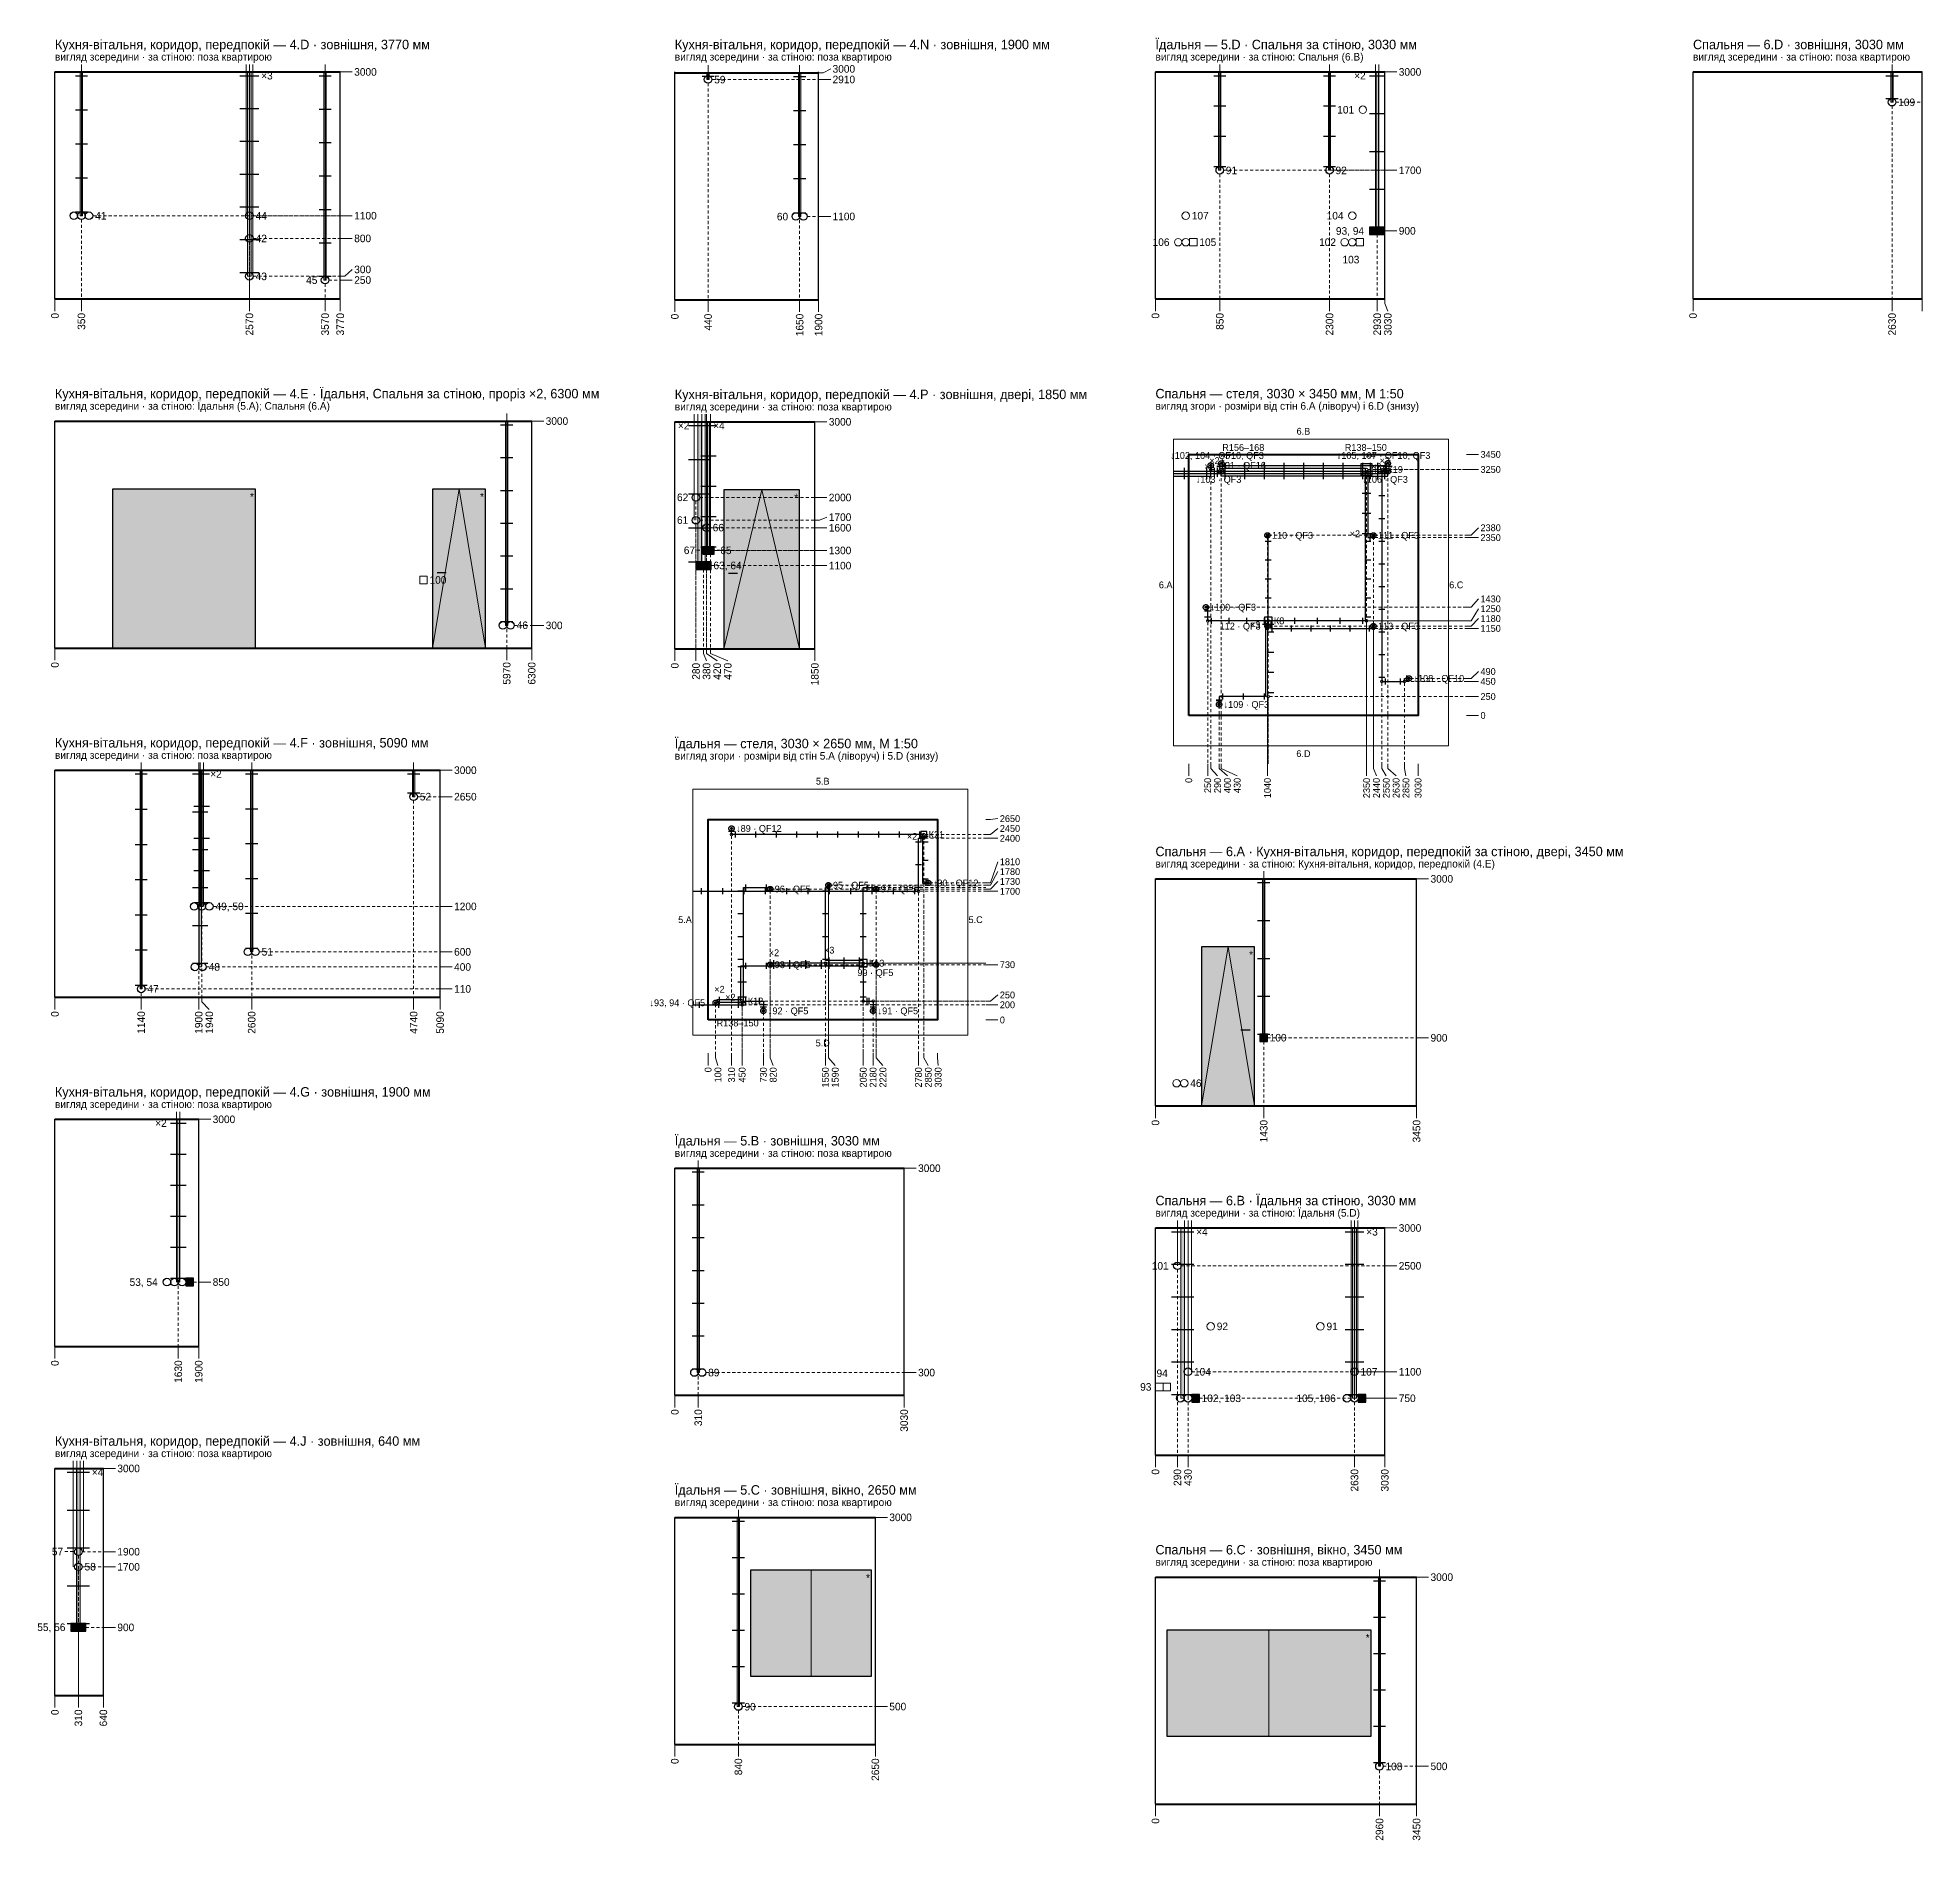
# Paper-space layout '09 Розгортки (продовження)' of a CAD drawing. Header units: millimetres. Extents: x 0 to 841, y 0 to 594.
# Drawn here: x 169.8 to 667.9, y 88.7 to 565.1 of the extents above; entities that cross this region are included whole.
import ezdxf
from ezdxf.enums import TextEntityAlignment as Align

# ---------------------------------------------------------------- set-up
doc = ezdxf.new("R2010")
doc.units = ezdxf.units.MM
doc.linetypes.add('E_CABLE_DASH', pattern=[450, 300, -150])
for name, color, linetype in [('E-ELEV', 7, 'Continuous'), ('M-FIX', 7, 'Continuous'), ('W-BOX', 1, 'Continuous'), ('W-CABLE-DEVICE', 1, 'E_CABLE_DASH'), ('W-CABLE-LIGHT', 1, 'E_CABLE_DASH'), ('W-CABLE-SOCKET', 1, 'E_CABLE_DASH')]:
    doc.layers.add(name, color=color, linetype=linetype)
doc.styles.add('PLEX_LIGHT', font='IBMPlexSans-Light.ttf')

psp = doc.layouts.new('09 Розгортки (продовження)')

# ---------------------------------------------------------------- texts
at = {"layer": 'E-ELEV', "true_color": 0x29251f, "style": 'PLEX_LIGHT'}
for s, height, p in [('Кухня-вітальня, коридор, передпокій — 4.D · зовнішня, 3770 мм', 2.5, (174.36, 563.28)), ('Кухня-вітальня, коридор, передпокій — 4.N · зовнішня, 1900 мм', 2.5, (338.18, 563.28)), ('Їдальня — 5.D · Спальня за стіною, 3030 мм', 2.5, (465.21, 563.28)), ('Спальня — 6.D · зовнішня, 3030 мм', 2.5, (607.27, 563.28)), ('вигляд зсередини · за стіною: поза квартирою', 2, (174.36, 560.03)), ('вигляд зсередини · за стіною: поза квартирою', 2, (338.18, 560.03)), ('3000', 2, (379.88, 556.83)), ('вигляд зсередини · за стіною: Спальня (6.B)', 2, (465.21, 560.03)), ('вигляд зсередини · за стіною: поза квартирою', 2, (607.27, 560.03)), ('×3', 2, (228.86, 555.03)), ('3000', 2, (253.46, 556.03)), ('59', 2, (348.6, 554)), ('2910', 2, (379.88, 554.03)), ('×2', 2, (517.72, 555.03)), ('3000', 2, (529.51, 556.03)), ('109', 2, (661.5, 548)), ('91', 2, (483.8, 530)), ('92', 2, (512.8, 530)), ('1700', 2, (529.51, 530.03)), ('41', 2, (185, 518)), ('44', 2, (227.4, 518)), ('1100', 2, (253.46, 518.03)), ('60', 2, (365.16, 517.8)), ('1100', 2, (379.88, 517.83)), ('42', 2, (227.4, 512)), ('800', 2, (253.46, 512.03)), ('93, 94', 2, (512.9, 514)), ('900', 2, (529.51, 514.03)), ('300', 2, (253.46, 503.83)), ('43', 2, (227.4, 502)), ('45', 2, (240.76, 501)), ('250', 2, (253.46, 501.03)), ('вигляд зсередини · за стіною: Їдальня (5.A); Спальня (6.A)', 2, (174.36, 467.76)), ('Кухня-вітальня, коридор, передпокій — 4.E · Їдальня, Спальня за стіною, проріз ×2, 6300 мм', 2.5, (174.36, 471.01)), ('вигляд зсередини · за стіною: поза квартирою', 2, (338.18, 467.56)), ('Кухня-вітальня, коридор, передпокій — 4.P · зовнішня, двері, 1850 мм', 2.5, (338.18, 470.81)), ('Спальня — стеля, 3030 × 3450 мм, М 1:50', 2.5, (465.21, 471.01)), ('вигляд згори · розміри від стін 6.A (ліворуч) і 6.D (знизу)', 2, (465.21, 467.76)), ('3000', 2, (304.06, 463.76)), ('×2', 2, (338.99, 462.56)), ('×4', 2, (348.33, 462.56)), ('3000', 2, (378.88, 463.56)), ('3450', 1.8, (551.11, 454.96)), ('3250', 1.8, (551.11, 450.96)), ('62', 2, (338.76, 443.6)), ('2000', 2, (378.88, 443.56)), ('61', 2, (338.76, 437.6)), ('1700', 2, (378.88, 438.36)), ('66', 2, (348.2, 435.6)), ('1600', 2, (378.88, 435.56)), ('2380', 1.8, (551.11, 435.56)), ('2350', 1.8, (551.11, 432.96)), ('67', 2, (340.56, 429.6)), ('65', 2, (350.2, 429.6)), ('1300', 2, (378.88, 429.56)), ('63, 64', 2, (348.4, 425.6)), ('1100', 2, (378.88, 425.56)), ('1430', 1.8, (551.11, 416.76)), ('1250', 1.8, (551.11, 414.16)), ('46', 2, (296.4, 409.8)), ('300', 2, (304.06, 409.76)), ('1180', 1.8, (551.11, 411.56)), ('1150', 1.8, (551.11, 408.96)), ('490', 1.8, (551.11, 397.56)), ('450', 1.8, (551.11, 394.96)), ('250', 1.8, (551.11, 390.96)), ('0', 1.8, (551.11, 385.96)), ('Кухня-вітальня, коридор, передпокій — 4.F · зовнішня, 5090 мм', 2.5, (174.36, 378.74)), ('Їдальня — стеля, 3030 × 2650 мм, М 1:50', 2.5, (338.18, 378.54)), ('вигляд зсередини · за стіною: поза квартирою', 2, (174.36, 375.49)), ('вигляд згори · розміри від стін 5.A (ліворуч) і 5.D (знизу)', 2, (338.18, 375.29)), ('×2', 2, (215.41, 370.49)), ('3000', 2, (279.86, 371.49)), ('52', 2, (270.8, 364.5)), ('2650', 2, (279.86, 364.49)), ('2650', 1.8, (424.08, 358.69)), ('2450', 1.8, (424.08, 356.09)), ('2400', 1.8, (424.08, 353.49)), ('Спальня — 6.A · Кухня-вітальня, коридор, передпокій за стіною, двері, 3450 мм', 2.5, (465.21, 350.02)), ('1810', 1.8, (424.08, 347.29)), ('1780', 1.8, (424.08, 344.69)), ('вигляд зсередини · за стіною: Кухня-вітальня, коридор, передпокій (4.E)', 2, (465.21, 346.77)), ('3000', 2, (537.91, 342.77)), ('1730', 1.8, (424.08, 342.09)), ('1700', 1.8, (424.08, 339.49)), ('49, 50', 2, (216.8, 335.5)), ('1200', 2, (279.86, 335.49)), ('51', 2, (229, 323.5)), ('600', 2, (279.86, 323.49)), ('48', 2, (215, 319.5)), ('400', 2, (279.86, 319.49)), ('730', 1.8, (424.08, 320.09)), ('47', 2, (198.8, 313.7)), ('110', 2, (279.86, 313.69)), ('250', 1.8, (424.08, 312.09)), ('200', 1.8, (424.08, 309.49)), ('0', 1.8, (424.08, 305.49)), ('100', 2, (495.4, 300.8)), ('900', 2, (537.91, 300.77)), ('вигляд зсередини · за стіною: поза квартирою', 2, (174.36, 283.23)), ('Кухня-вітальня, коридор, передпокій — 4.G · зовнішня, 1900 мм', 2.5, (174.36, 286.48)), ('×2', 2, (200.87, 278.23)), ('3000', 2, (216.06, 279.23)), ('Їдальня — 5.B · зовнішня, 3030 мм', 2.5, (338.18, 273.56)), ('вигляд зсередини · за стіною: поза квартирою', 2, (338.18, 270.31)), ('3000', 2, (402.48, 266.31)), ('Спальня — 6.B · Їдальня за стіною, 3030 мм', 2.5, (465.21, 257.76)), ('вигляд зсередини · за стіною: Їдальня (5.D)', 2, (465.21, 254.51)), ('×4', 2, (475.96, 249.51)), ('×3', 2, (520.91, 249.51)), ('3000', 2, (529.51, 250.51)), ('101', 2, (464.24, 240.5)), ('2500', 2, (529.51, 240.51)), ('53, 54', 2, (194.1, 236.2)), ('850', 2, (216.06, 236.23)), ('89', 2, (347, 212.3)), ('300', 2, (402.48, 212.31)), ('104', 2, (475.4, 212.5)), ('107', 2, (519.4, 212.5)), ('1100', 2, (529.51, 212.51)), ('102, 103', 2, (477.4, 205.5)), ('105, 106', 2, (502.46, 205.5)), ('750', 2, (529.51, 205.51)), ('Кухня-вітальня, коридор, передпокій — 4.J · зовнішня, 640 мм', 2.5, (174.36, 194.21)), ('вигляд зсередини · за стіною: поза квартирою', 2, (174.36, 190.96)), ('×4', 2, (184.11, 185.96)), ('3000', 2, (190.86, 186.96)), ('Їдальня — 5.C · зовнішня, вікно, 2650 мм', 2.5, (338.18, 181.29)), ('вигляд зсередини · за стіною: поза квартирою', 2, (338.18, 178.04)), ('3000', 2, (394.88, 174.04)), ('57', 2, (173.56, 165)), ('1900', 2, (190.86, 164.96)), ('Спальня — 6.C · зовнішня, вікно, 3450 мм', 2.5, (465.21, 165.49)), ('58', 2, (182.2, 161)), ('1700', 2, (190.86, 160.96)), ('вигляд зсередини · за стіною: поза квартирою', 2, (465.21, 162.24)), ('3000', 2, (537.91, 158.24)), ('55, 56', 2, (169.7, 145)), ('900', 2, (190.86, 144.96)), ('90', 2, (356.6, 124)), ('500', 2, (394.88, 124.04)), ('108', 2, (526, 108.2)), ('500', 2, (537.91, 108.24))]:
    psp.add_text(s, height=height, dxfattribs=at).set_placement(p, align=Align.MIDDLE_LEFT)
at = {"layer": 'E-ELEV', "true_color": 0xb0a99d, "style": 'PLEX_LIGHT'}
for s, p in [('101', (513.25, 546.03)), ('107', (474.81, 518.03)), ('104', (510.45, 518.03)), ('106', (464.45, 511.03)), ('105', (476.81, 511.03)), ('102', (508.45, 511.03)), ('103', (514.63, 506.43)), ('100', (273.36, 421.76)), ('46', (474.41, 288.77)), ('92', (481.41, 224.51)), ('91', (510.41, 224.51)), ('93', (461.17, 208.51)), ('94', (465.49, 212.11))]:
    psp.add_text(s, height=2, dxfattribs=at).set_placement(p, align=Align.MIDDLE_LEFT)
at = {"layer": 'E-ELEV', "true_color": 0x29251f, "style": 'PLEX_LIGHT'}
for s, height, p in [('0', 2, (174.36, 492.33)), ('350', 2, (181.36, 492.33)), ('2570', 2, (225.76, 492.33)), ('3570', 2, (245.76, 492.33)), ('3770', 2, (249.76, 492.33)), ('0', 2, (338.18, 492.13)), ('440', 2, (346.98, 492.13)), ('1650', 2, (371.18, 492.13)), ('1900', 2, (376.18, 492.13)), ('0', 2, (465.21, 492.33)), ('850', 2, (482.21, 492.33)), ('2300', 2, (511.21, 492.33)), ('2930', 2, (523.81, 492.33)), ('3030', 2, (526.61, 492.33)), ('0', 2, (607.27, 492.33)), ('2630', 2, (659.87, 492.33)), ('0', 2, (174.36, 400.06)), ('5970', 2, (293.76, 400.06)), ('6300', 2, (300.36, 400.06)), ('0', 2, (338.18, 399.86)), ('280', 2, (343.78, 399.86)), ('380', 2, (346.58, 399.86)), ('420', 2, (349.38, 399.86)), ('470', 2, (352.18, 399.86)), ('1850', 2, (375.18, 399.86)), ('0', 1.8, (474.01, 369.46)), ('250', 1.8, (479.01, 369.46)), ('290', 1.8, (481.61, 369.46)), ('400', 1.8, (484.21, 369.46)), ('430', 1.8, (486.81, 369.46)), ('1040', 1.8, (494.81, 369.46)), ('2350', 1.8, (521.01, 369.46)), ('2440', 1.8, (523.61, 369.46)), ('2550', 1.8, (526.21, 369.46)), ('2630', 1.8, (528.81, 369.46)), ('2850', 1.8, (531.41, 369.46)), ('3030', 1.8, (534.61, 369.46)), ('0', 2, (174.36, 307.79)), ('1140', 2, (197.16, 307.79)), ('1900', 2, (212.36, 307.79)), ('1940', 2, (215.16, 307.79)), ('2600', 2, (226.36, 307.79)), ('4740', 2, (269.16, 307.79)), ('5090', 2, (276.16, 307.79)), ('0', 1.8, (346.98, 292.99)), ('100', 1.8, (349.58, 292.99)), ('310', 1.8, (353.18, 292.99)), ('450', 1.8, (355.98, 292.99)), ('730', 1.8, (361.58, 292.99)), ('820', 1.8, (364.18, 292.99)), ('1550', 1.8, (377.98, 292.99)), ('1590', 1.8, (380.58, 292.99)), ('2050', 1.8, (387.98, 292.99)), ('2180', 1.8, (390.58, 292.99)), ('2220', 1.8, (393.18, 292.99)), ('2780', 1.8, (402.58, 292.99)), ('2850', 1.8, (405.18, 292.99)), ('3030', 1.8, (407.78, 292.99)), ('0', 2, (465.21, 279.07)), ('1430', 2, (493.81, 279.07)), ('3450', 2, (534.21, 279.07)), ('0', 2, (174.36, 215.53)), ('1630', 2, (206.96, 215.53)), ('1900', 2, (212.36, 215.53)), ('0', 2, (338.18, 202.61)), ('310', 2, (344.38, 202.61)), ('3030', 2, (398.78, 202.61)), ('0', 2, (465.21, 186.81)), ('290', 2, (471.01, 186.81)), ('430', 2, (473.81, 186.81)), ('2630', 2, (517.81, 186.81)), ('3030', 2, (525.81, 186.81)), ('0', 2, (174.36, 123.26)), ('310', 2, (180.56, 123.26)), ('640', 2, (187.16, 123.26)), ('0', 2, (338.18, 110.34)), ('840', 2, (354.98, 110.34)), ('2650', 2, (391.18, 110.34)), ('0', 2, (465.21, 94.54)), ('2960', 2, (524.41, 94.54)), ('3450', 2, (534.21, 94.54))]:
    psp.add_text(s, height=height, rotation=90, dxfattribs=at).set_placement(p, align=Align.MIDDLE_RIGHT)
at = {"layer": 'E-ELEV', "true_color": 0x9a9288, "style": 'PLEX_LIGHT'}
for s, p in [('6.B', (504.31, 461.06)), ('6.A', (467.91, 420.46)), ('6.C', (544.71, 420.46)), ('6.D', (504.31, 375.86)), ('5.B', (377.28, 368.59)), ('5.A', (340.88, 331.99)), ('5.C', (417.68, 331.99)), ('5.D', (377.28, 299.39))]:
    psp.add_text(s, height=1.8, dxfattribs=at).set_placement(p, align=Align.MIDDLE_CENTER)
at = {"layer": 'E-ELEV', "true_color": 0x29251f, "style": 'PLEX_LIGHT'}
for p in [(226.96, 443.76), (287.76, 443.76), (370.78, 443.56), (491.01, 322.77), (389.78, 158.04), (521.81, 142.24)]:
    psp.add_text('*', height=2, dxfattribs=at).set_placement(p, align=Align.MIDDLE_RIGHT)
at = {"layer": 'M-FIX', "true_color": 0x29251f, "style": 'PLEX_LIGHT'}
for s, p in [('×2', (480.81, 453.31)), ('×5', (483.61, 454.71)), ('R156–168', (488.42, 456.78)), ('R138–150', (520.8, 456.78)), ('×4', (522.01, 454.71)), ('×3', (525.81, 453.31)), ('×2', (479.51, 451.76)), ('×2', (523.51, 451.76)), ('×2', (517.91, 433.96)), ('×3', (491.56, 409.96)), ('×2', (400.88, 353.99)), ('×2', (364.38, 323.24)), ('×3', (378.98, 323.94)), ('×2', (349.98, 313.59)), ('×2', (352.88, 311.49)), ('R138–150', (354.79, 304.68))]:
    psp.add_text(s, height=1.8, dxfattribs=at).set_placement(p, align=Align.MIDDLE_CENTER)
at = {"layer": 'W-BOX', "true_color": 0xb3261e, "style": 'PLEX_LIGHT'}
for s, p in [('К9', (523.01, 450.96)), ('К19', (526.51, 450.96)), ('К8', (496.51, 410.96)), ('К21', (405.28, 354.49)), ('К13', (389.48, 320.49)), ('К12', (357.48, 310.49))]:
    psp.add_text(s, height=1.8, dxfattribs=at).set_placement(p, align=Align.MIDDLE_LEFT)
at = {"layer": 'W-CABLE-DEVICE', "true_color": 0x29251f, "style": 'PLEX_LIGHT'}
psp.add_text('↓101 · QF16', height=1.8, dxfattribs=at).set_placement((481.01, 452.06), align=Align.MIDDLE_LEFT)
at = {"layer": 'W-CABLE-LIGHT', "true_color": 0x29251f, "style": 'PLEX_LIGHT'}
for s, p in [('↓102, 104 · QF10, QF3', (469.11, 454.66)), ('↓105, 107 · QF10, QF3', (513.11, 454.66)), ('↓103 · QF3', (475.87, 448.34)), ('↓106 · QF3', (519.87, 448.34)), ('110 · QF3', (496.01, 433.56)), ('111 · QF3', (524.01, 433.56)), ('↓100 · QF3', (479.73, 414.56)), ('112 · QF3', (482.17, 409.56)), ('113 · QF3', (524.01, 409.56)), ('↓109 · QF3', (483.21, 388.86)), ('96 · QF5', (364.58, 340.09)), ('95 · QF5', (379.98, 341.09)), ('97 · QF5', (392.58, 340.09)), ('98 · QF5', (364.58, 320.09)), ('99 · QF5', (386.44, 317.99)), ('↓93, 94 · QF5', (331.48, 310.02)), ('↓92 · QF5', (362.78, 307.89)), ('↓91 · QF5', (391.78, 307.89))]:
    psp.add_text(s, height=1.8, dxfattribs=at).set_placement(p, align=Align.MIDDLE_LEFT)
at = {"layer": 'W-CABLE-SOCKET', "true_color": 0x29251f, "style": 'PLEX_LIGHT'}
for s, p in [('↓108 · QF10', (533.41, 395.76)), ('↓89 · QF12', (354.38, 356.09)), ('↓90 · QF12', (406.38, 341.69))]:
    psp.add_text(s, height=1.8, dxfattribs=at).set_placement(p, align=Align.MIDDLE_LEFT)

# ---------------------------------------------------------------- hatches: boundary and pattern name
at = {"layer": 'E-ELEV', "true_color": 0xe4ded3}
h = psp.add_hatch(color=7, dxfattribs=at)
h.dxf.hatch_style = 1
h.paths.add_polyline_path([(181.06, 518.03), (181.66, 518.03), (181.66, 556.03), (181.06, 556.03)])
h = psp.add_hatch(color=7, dxfattribs=at)
h.dxf.hatch_style = 1
h.paths.add_polyline_path([(225.26, 502.03), (226.26, 502.03), (226.26, 556.03), (225.26, 556.03)])
h = psp.add_hatch(color=7, dxfattribs=at)
h.dxf.hatch_style = 1
h.paths.add_polyline_path([(245.46, 501.03), (246.06, 501.03), (246.06, 556.03), (245.46, 556.03)])
h = psp.add_hatch(color=7, dxfattribs=at)
h.dxf.hatch_style = 1
h.paths.add_polyline_path([(346.68, 554.03), (347.28, 554.03), (347.28, 555.83), (346.68, 555.83)])
h = psp.add_hatch(color=7, dxfattribs=at)
h.dxf.hatch_style = 1
h.paths.add_polyline_path([(370.88, 517.83), (371.48, 517.83), (371.48, 555.83), (370.88, 555.83)])
h = psp.add_hatch(color=7, dxfattribs=at)
h.dxf.hatch_style = 1
h.paths.add_polyline_path([(481.91, 530.03), (482.51, 530.03), (482.51, 556.03), (481.91, 556.03)])
h = psp.add_hatch(color=7, dxfattribs=at)
h.dxf.hatch_style = 1
h.paths.add_polyline_path([(510.91, 530.03), (511.51, 530.03), (511.51, 556.03), (510.91, 556.03)])
h = psp.add_hatch(color=7, dxfattribs=at)
h.dxf.hatch_style = 1
h.paths.add_polyline_path([(523.51, 514.03), (524.11, 514.03), (524.11, 556.03), (523.51, 556.03)])
h = psp.add_hatch(color=7, dxfattribs=at)
h.dxf.hatch_style = 1
h.paths.add_polyline_path([(659.57, 548.03), (660.17, 548.03), (660.17, 556.03), (659.57, 556.03)])
at = {"layer": 'E-ELEV', "true_color": 0xffffff}
h = psp.add_hatch(color=7, dxfattribs=at)
h.dxf.hatch_style = 1
h.paths.add_polyline_path([(521.81, 513.03), (523.81, 513.03), (523.81, 515.03), (521.81, 515.03)])
h = psp.add_hatch(color=7, dxfattribs=at)
h.dxf.hatch_style = 1
h.paths.add_polyline_path([(523.81, 513.03), (525.81, 513.03), (525.81, 515.03), (523.81, 515.03)])
at = {"layer": 'E-ELEV', "true_color": 0xe4ded3}
h = psp.add_hatch(color=7, dxfattribs=at)
h.dxf.hatch_style = 1
h.paths.add_polyline_path([(293.46, 409.76), (294.06, 409.76), (294.06, 463.76), (293.46, 463.76)])
h = psp.add_hatch(color=7, dxfattribs=at)
h.dxf.hatch_style = 1
h.paths.add_polyline_path([(344.28, 425.56), (345.28, 425.56), (345.28, 463.56), (344.28, 463.56)])
h = psp.add_hatch(color=7, dxfattribs=at)
h.dxf.hatch_style = 1
h.paths.add_polyline_path([(346.78, 429.56), (347.38, 429.56), (347.38, 463.56), (346.78, 463.56)])
at = {"layer": 'E-ELEV', "true_color": 0xffffff}
h = psp.add_hatch(color=7, dxfattribs=at)
h.dxf.hatch_style = 1
h.paths.add_polyline_path([(189.56, 403.76), (227.36, 403.76), (227.36, 445.76), (189.56, 445.76)])
h = psp.add_hatch(color=7, dxfattribs=at)
h.dxf.hatch_style = 1
h.paths.add_polyline_path([(274.16, 403.76), (288.16, 403.76), (288.16, 445.76), (274.16, 445.76)])
h = psp.add_hatch(color=7, dxfattribs=at)
h.dxf.hatch_style = 1
h.paths.add_polyline_path([(351.18, 403.56), (371.18, 403.56), (371.18, 445.56), (351.18, 445.56)])
h = psp.add_hatch(color=7, dxfattribs=at)
h.dxf.hatch_style = 1
h.paths.add_polyline_path([(345.58, 428.56), (347.58, 428.56), (347.58, 430.56), (345.58, 430.56)])
h = psp.add_hatch(color=7, dxfattribs=at)
h.dxf.hatch_style = 1
h.paths.add_polyline_path([(346.58, 428.56), (348.58, 428.56), (348.58, 430.56), (346.58, 430.56)])
h = psp.add_hatch(color=7, dxfattribs=at)
h.dxf.hatch_style = 1
h.paths.add_polyline_path([(343.78, 424.56), (345.78, 424.56), (345.78, 426.56), (343.78, 426.56)])
h = psp.add_hatch(color=7, dxfattribs=at)
h.dxf.hatch_style = 1
h.paths.add_polyline_path([(345.78, 424.56), (347.78, 424.56), (347.78, 426.56), (345.78, 426.56)])
at = {"layer": 'E-ELEV', "true_color": 0xe4ded3}
h = psp.add_hatch(color=7, dxfattribs=at)
h.dxf.hatch_style = 1
h.paths.add_polyline_path([(196.86, 313.69), (197.46, 313.69), (197.46, 371.49), (196.86, 371.49)])
h = psp.add_hatch(color=7, dxfattribs=at)
h.dxf.hatch_style = 1
h.paths.add_polyline_path([(212.46, 319.49), (213.06, 319.49), (213.06, 371.49), (212.46, 371.49)])
at = {"layer": 'E-ELEV', "true_color": 0xcfe3f3}
h = psp.add_hatch(color=7, dxfattribs=at)
h.dxf.hatch_style = 1
h.paths.add_polyline_path([(212.86, 335.49), (213.46, 335.49), (213.46, 371.49), (212.86, 371.49)])
at = {"layer": 'E-ELEV', "true_color": 0xe4ded3}
h = psp.add_hatch(color=7, dxfattribs=at)
h.dxf.hatch_style = 1
h.paths.add_polyline_path([(226.06, 323.49), (226.66, 323.49), (226.66, 371.49), (226.06, 371.49)])
h = psp.add_hatch(color=7, dxfattribs=at)
h.dxf.hatch_style = 1
h.paths.add_polyline_path([(268.86, 364.49), (269.46, 364.49), (269.46, 371.49), (268.86, 371.49)])
h = psp.add_hatch(color=7, dxfattribs=at)
h.dxf.hatch_style = 1
h.paths.add_polyline_path([(493.51, 300.77), (494.11, 300.77), (494.11, 342.77), (493.51, 342.77)])
at = {"layer": 'E-ELEV', "true_color": 0xffffff}
h = psp.add_hatch(color=7, dxfattribs=at)
h.dxf.hatch_style = 1
h.paths.add_polyline_path([(477.41, 282.77), (491.41, 282.77), (491.41, 324.77), (477.41, 324.77)])
h = psp.add_hatch(color=7, dxfattribs=at)
h.dxf.hatch_style = 1
h.paths.add_polyline_path([(492.81, 299.77), (494.81, 299.77), (494.81, 301.77), (492.81, 301.77)])
at = {"layer": 'E-ELEV', "true_color": 0xe4ded3}
h = psp.add_hatch(color=7, dxfattribs=at)
h.dxf.hatch_style = 1
h.paths.add_polyline_path([(206.66, 236.23), (207.26, 236.23), (207.26, 279.23), (206.66, 279.23)])
h = psp.add_hatch(color=7, dxfattribs=at)
h.dxf.hatch_style = 1
h.paths.add_polyline_path([(344.08, 212.31), (344.68, 212.31), (344.68, 266.31), (344.08, 266.31)])
h = psp.add_hatch(color=7, dxfattribs=at)
h.dxf.hatch_style = 1
h.paths.add_polyline_path([(471.91, 205.51), (472.91, 205.51), (472.91, 250.51), (471.91, 250.51)])
h = psp.add_hatch(color=7, dxfattribs=at)
h.dxf.hatch_style = 1
h.paths.add_polyline_path([(517.31, 205.51), (518.31, 205.51), (518.31, 250.51), (517.31, 250.51)])
at = {"layer": 'E-ELEV', "true_color": 0xffffff}
h = psp.add_hatch(color=7, dxfattribs=at)
h.dxf.hatch_style = 1
h.paths.add_polyline_path([(208.96, 235.23), (210.96, 235.23), (210.96, 237.23), (208.96, 237.23)])
h = psp.add_hatch(color=7, dxfattribs=at)
h.dxf.hatch_style = 1
h.paths.add_polyline_path([(474.81, 204.51), (476.81, 204.51), (476.81, 206.51), (474.81, 206.51)])
h = psp.add_hatch(color=7, dxfattribs=at)
h.dxf.hatch_style = 1
h.paths.add_polyline_path([(518.81, 204.51), (520.81, 204.51), (520.81, 206.51), (518.81, 206.51)])
at = {"layer": 'E-ELEV', "true_color": 0xe4ded3}
h = psp.add_hatch(color=7, dxfattribs=at)
h.dxf.hatch_style = 1
h.paths.add_polyline_path([(180.06, 144.96), (181.06, 144.96), (181.06, 186.96), (180.06, 186.96)])
h = psp.add_hatch(color=7, dxfattribs=at)
h.dxf.hatch_style = 1
h.paths.add_polyline_path([(354.68, 124.04), (355.28, 124.04), (355.28, 174.04), (354.68, 174.04)])
at = {"layer": 'E-ELEV', "true_color": 0xa9d3f2}
h = psp.add_hatch(color=7, dxfattribs=at)
h.dxf.hatch_style = 1
h.paths.add_polyline_path([(358.18, 132.04), (390.18, 132.04), (390.18, 160.04), (358.18, 160.04)])
at = {"layer": 'E-ELEV', "true_color": 0xe4ded3}
h = psp.add_hatch(color=7, dxfattribs=at)
h.dxf.hatch_style = 1
h.paths.add_polyline_path([(524.11, 108.24), (524.71, 108.24), (524.71, 158.24), (524.11, 158.24)])
at = {"layer": 'E-ELEV', "true_color": 0xffffff}
h = psp.add_hatch(color=7, dxfattribs=at)
h.dxf.hatch_style = 1
h.paths.add_polyline_path([(178.56, 143.96), (180.56, 143.96), (180.56, 145.96), (178.56, 145.96)])
h = psp.add_hatch(color=7, dxfattribs=at)
h.dxf.hatch_style = 1
h.paths.add_polyline_path([(180.56, 143.96), (182.56, 143.96), (182.56, 145.96), (180.56, 145.96)])
at = {"layer": 'E-ELEV', "true_color": 0xa9d3f2}
h = psp.add_hatch(color=7, dxfattribs=at)
h.dxf.hatch_style = 1
h.paths.add_polyline_path([(468.21, 116.24), (522.21, 116.24), (522.21, 144.24), (468.21, 144.24)])

# ---------------------------------------------------------------- linework, layer by layer
at = {"layer": 'E-ELEV', "lineweight": 15, "true_color": 0x4e79a7}
for p, q in [((181.36, 518.03), (181.36, 558.03)), ((224.86, 518.03), (224.86, 558.03)), ((225.76, 512.03), (225.76, 558.03)), ((226.66, 502.03), (226.66, 558.03))]:
    psp.add_line(p, q, dxfattribs=at)
at = {"layer": 'E-ELEV', "lineweight": 15, "true_color": 0x76b7b2}
for p, q in [((245.76, 501.03), (245.76, 558.03)), ((371.18, 517.83), (371.18, 557.83)), ((293.76, 409.76), (293.76, 465.76)), ((197.16, 313.69), (197.16, 373.49)), ((212.36, 319.49), (212.36, 373.49)), ((212.71, 335.49), (212.71, 373.49)), ((226.36, 323.49), (226.36, 373.49)), ((206.51, 236.23), (206.51, 281.23))]:
    psp.add_line(p, q, dxfattribs=at)
at = {"layer": 'E-ELEV', "lineweight": 15, "true_color": 0xd4a72c}
for p, q in [((346.98, 554.03), (346.98, 557.83)), ((343.33, 437.56), (343.33, 465.56)), ((344.23, 443.56), (344.23, 465.56)), ((345.33, 425.56), (345.33, 465.56)), ((346.23, 425.56), (346.23, 465.56)), ((181.01, 144.96), (181.01, 188.96))]:
    psp.add_line(p, q, dxfattribs=at)
at = {"layer": 'E-ELEV', "lineweight": 15, "true_color": 0x9c755f}
for p, q in [((482.21, 530.03), (482.21, 558.03)), ((511.21, 530.03), (511.21, 558.03)), ((523.36, 514.03), (523.36, 558.03)), ((524.26, 514.03), (524.26, 558.03))]:
    psp.add_line(p, q, dxfattribs=at)
at = {"layer": 'E-ELEV', "lineweight": 15, "true_color": 0xc9845c}
for p, q in [((659.87, 548.03), (659.87, 558.03)), ((493.81, 300.77), (493.81, 344.77)), ((473.81, 205.51), (473.81, 252.51)), ((474.71, 212.51), (474.71, 252.51)), ((517.81, 205.51), (517.81, 252.51)), ((518.71, 212.51), (518.71, 252.51))]:
    psp.add_line(p, q, dxfattribs=at)
at = {"layer": 'E-ELEV', "lineweight": 50, "true_color": 0x29251f}
for p, q in [((174.36, 556.03), (249.76, 556.03)), ((338.18, 555.83), (376.18, 555.83)), ((465.21, 556.03), (525.81, 556.03)), ((607.27, 556.03), (667.87, 556.03)), ((174.36, 496.03), (249.76, 496.03)), ((338.18, 495.83), (376.18, 495.83)), ((465.21, 496.03), (525.81, 496.03)), ((607.27, 496.03), (667.87, 496.03)), ((174.36, 463.76), (300.36, 463.76)), ((338.18, 463.56), (375.18, 463.56)), ((174.36, 403.76), (300.36, 403.76)), ((338.18, 403.56), (375.18, 403.56)), ((174.36, 371.49), (276.16, 371.49)), ((465.21, 342.77), (534.21, 342.77)), ((174.36, 311.49), (276.16, 311.49)), ((174.36, 279.23), (212.36, 279.23)), ((465.21, 282.77), (534.21, 282.77)), ((338.18, 266.31), (398.78, 266.31)), ((465.21, 250.51), (525.81, 250.51)), ((174.36, 219.23), (212.36, 219.23)), ((338.18, 206.31), (398.78, 206.31)), ((465.21, 190.51), (525.81, 190.51)), ((174.36, 186.96), (187.16, 186.96)), ((338.18, 174.04), (391.18, 174.04)), ((465.21, 158.24), (534.21, 158.24)), ((174.36, 126.96), (187.16, 126.96)), ((338.18, 114.04), (391.18, 114.04)), ((465.21, 98.24), (534.21, 98.24))]:
    psp.add_line(p, q, dxfattribs=at)
at = {"layer": 'E-ELEV', "lineweight": 25, "true_color": 0x29251f}
for p, q in [((174.36, 496.03), (174.36, 556.03)), ((249.76, 496.03), (249.76, 556.03)), ((338.18, 495.83), (338.18, 556.03)), ((376.18, 495.83), (376.18, 556.03)), ((465.21, 496.03), (465.21, 556.03)), ((525.81, 496.03), (525.81, 556.03)), ((607.27, 496.03), (607.27, 556.03)), ((667.87, 496.03), (667.87, 556.03)), ((174.36, 403.76), (174.36, 463.76)), ((300.36, 403.76), (300.36, 463.76)), ((338.18, 403.56), (338.18, 463.56)), ((375.18, 403.56), (375.18, 463.56)), ((275.36, 423.76), (277.76, 423.76)), ((352.38, 423.56), (354.78, 423.56)), ((174.36, 311.49), (174.36, 371.49)), ((276.16, 311.49), (276.16, 371.49)), ((465.21, 282.77), (465.21, 342.77)), ((534.21, 282.77), (534.21, 342.77)), ((490.21, 302.77), (487.81, 302.77)), ((174.36, 219.23), (174.36, 279.23)), ((212.36, 219.23), (212.36, 279.23)), ((338.18, 206.31), (338.18, 266.31)), ((398.78, 206.31), (398.78, 266.31)), ((465.21, 190.51), (465.21, 250.51)), ((525.81, 190.51), (525.81, 250.51)), ((174.36, 126.96), (174.36, 186.96)), ((187.16, 126.96), (187.16, 186.96)), ((338.18, 114.04), (338.18, 174.04)), ((391.18, 114.04), (391.18, 174.04)), ((465.21, 98.24), (465.21, 158.24)), ((534.21, 98.24), (534.21, 158.24))]:
    psp.add_line(p, q, dxfattribs=at)
at = {"layer": 'E-ELEV', "lineweight": 25, "true_color": 0x29251f, "transparency": 33554559}
for p, q in [((179.76, 555.03), (182.96, 555.03)), ((223.26, 555.03), (228.26, 555.03)), ((244.16, 555.03), (247.36, 555.03)), ((345.38, 554.93), (348.58, 554.93)), ((369.58, 554.83), (372.78, 554.83)), ((480.61, 555.03), (483.81, 555.03)), ((509.61, 555.03), (512.81, 555.03)), ((521.76, 555.03), (525.86, 555.03)), ((658.27, 555.03), (661.47, 555.03)), ((658.27, 549.03), (661.47, 549.03)), ((179.76, 546.03), (182.96, 546.03)), ((223.26, 546.37), (228.26, 546.37)), ((244.16, 546.2), (247.36, 546.2)), ((369.58, 545.83), (372.78, 545.83)), ((480.61, 547.03), (483.81, 547.03)), ((509.61, 547.03), (512.81, 547.03)), ((521.76, 545.03), (525.86, 545.03)), ((480.61, 539.03), (483.81, 539.03)), ((509.61, 539.03), (512.81, 539.03)), ((179.76, 537.03), (182.96, 537.03)), ((223.26, 537.7), (228.26, 537.7)), ((244.16, 537.37), (247.36, 537.37)), ((369.58, 536.83), (372.78, 536.83)), ((521.76, 535.03), (525.86, 535.03)), ((179.76, 528.03), (182.96, 528.03)), ((223.26, 529.03), (228.26, 529.03)), ((244.16, 528.53), (247.36, 528.53)), ((480.61, 531.03), (483.81, 531.03)), ((509.61, 531.03), (512.81, 531.03)), ((369.58, 527.83), (372.78, 527.83)), ((521.76, 525.03), (525.86, 525.03)), ((179.76, 519.03), (182.96, 519.03)), ((223.26, 520.37), (228.26, 520.37)), ((244.16, 519.7), (247.36, 519.7)), ((369.58, 518.83), (372.78, 518.83)), ((521.76, 515.03), (525.86, 515.03)), ((223.26, 511.7), (228.26, 511.7)), ((244.16, 510.87), (247.36, 510.87)), ((223.26, 503.03), (228.26, 503.03)), ((244.16, 502.03), (247.36, 502.03)), ((292.16, 462.76), (295.36, 462.76)), ((341.83, 462.56), (347.73, 462.56)), ((345.03, 462.56), (349.13, 462.56)), ((292.16, 454.1), (295.36, 454.1)), ((341.83, 453.56), (347.73, 453.56)), ((345.03, 454.56), (349.13, 454.56)), ((292.16, 445.43), (295.36, 445.43)), ((341.83, 444.56), (347.73, 444.56)), ((345.03, 446.56), (349.13, 446.56)), ((345.03, 438.56), (349.13, 438.56)), ((292.16, 436.76), (295.36, 436.76)), ((341.83, 435.56), (347.73, 435.56)), ((345.03, 430.56), (349.13, 430.56)), ((292.16, 428.1), (295.36, 428.1)), ((341.83, 426.56), (347.73, 426.56)), ((292.16, 419.43), (295.36, 419.43)), ((292.16, 410.76), (295.36, 410.76)), ((195.56, 370.49), (198.76, 370.49)), ((210.71, 370.49), (214.81, 370.49)), ((211.11, 370.49), (215.21, 370.49)), ((224.76, 370.49), (227.96, 370.49)), ((267.56, 370.49), (270.76, 370.49)), ((267.56, 365.49), (270.76, 365.49)), ((195.56, 361.19), (198.76, 361.19)), ((210.71, 360.49), (214.81, 360.49)), ((211.11, 361.99), (215.21, 361.99)), ((224.76, 361.29), (227.96, 361.29)), ((195.56, 351.89), (198.76, 351.89)), ((210.71, 350.49), (214.81, 350.49)), ((211.11, 353.49), (215.21, 353.49)), ((224.76, 352.09), (227.96, 352.09)), ((211.11, 344.99), (215.21, 344.99)), ((195.56, 342.59), (198.76, 342.59)), ((210.71, 340.49), (214.81, 340.49)), ((224.76, 342.89), (227.96, 342.89)), ((492.21, 341.77), (495.41, 341.77)), ((211.11, 336.49), (215.21, 336.49)), ((195.56, 333.29), (198.76, 333.29)), ((210.71, 330.49), (214.81, 330.49)), ((224.76, 333.69), (227.96, 333.69)), ((492.21, 331.77), (495.41, 331.77)), ((195.56, 323.99), (198.76, 323.99)), ((224.76, 324.49), (227.96, 324.49)), ((210.71, 320.49), (214.81, 320.49)), ((492.21, 321.77), (495.41, 321.77)), ((195.56, 314.69), (198.76, 314.69)), ((492.21, 311.77), (495.41, 311.77)), ((492.21, 301.77), (495.41, 301.77)), ((204.91, 278.23), (209.01, 278.23)), ((204.91, 270.03), (209.01, 270.03)), ((342.78, 265.31), (345.98, 265.31)), ((204.91, 261.83), (209.01, 261.83)), ((342.78, 256.64), (345.98, 256.64)), ((204.91, 253.63), (209.01, 253.63)), ((469.46, 249.51), (475.36, 249.51)), ((515.31, 249.51), (520.31, 249.51)), ((204.91, 245.43), (209.01, 245.43)), ((342.78, 247.97), (345.98, 247.97)), ((342.78, 239.31), (345.98, 239.31)), ((469.46, 240.91), (475.36, 240.91)), ((515.31, 240.91), (520.31, 240.91)), ((204.91, 237.23), (209.01, 237.23)), ((342.78, 230.64), (345.98, 230.64)), ((469.46, 232.31), (475.36, 232.31)), ((515.31, 232.31), (520.31, 232.31)), ((342.78, 221.97), (345.98, 221.97)), ((469.46, 223.71), (475.36, 223.71)), ((515.31, 223.71), (520.31, 223.71)), ((469.46, 215.11), (475.36, 215.11)), ((515.31, 215.11), (520.31, 215.11)), ((342.78, 213.31), (345.98, 213.31)), ((469.46, 206.51), (475.36, 206.51)), ((515.31, 206.51), (520.31, 206.51)), ((177.61, 185.96), (183.51, 185.96)), ((177.61, 175.96), (183.51, 175.96)), ((353.38, 173.04), (356.58, 173.04)), ((177.61, 165.96), (183.51, 165.96)), ((353.38, 163.44), (356.58, 163.44)), ((177.61, 155.96), (183.51, 155.96)), ((522.81, 157.24), (526.01, 157.24)), ((353.38, 153.84), (356.58, 153.84)), ((177.61, 145.96), (183.51, 145.96)), ((522.81, 147.64), (526.01, 147.64)), ((353.38, 144.24), (356.58, 144.24)), ((353.38, 134.64), (356.58, 134.64)), ((522.81, 138.04), (526.01, 138.04)), ((353.38, 125.04), (356.58, 125.04)), ((522.81, 128.44), (526.01, 128.44)), ((522.81, 118.84), (526.01, 118.84)), ((522.81, 109.24), (526.01, 109.24))]:
    psp.add_line(p, q, dxfattribs=at)
at = {"layer": 'E-ELEV', "lineweight": 13, "true_color": 0x29251f}
for p, q in [((249.76, 556.03), (250.96, 556.03)), ((250.96, 556.03), (252.96, 556.03)), ((376.18, 555.83), (377.38, 555.83)), ((376.18, 554.03), (377.38, 554.03)), ((377.38, 555.83), (379.38, 556.83)), ((377.38, 554.03), (379.38, 554.03)), ((525.81, 556.03), (527.01, 556.03)), ((527.01, 556.03), (529.01, 556.03)), ((525.81, 530.03), (527.01, 530.03)), ((527.01, 530.03), (529.01, 530.03)), ((249.76, 518.03), (250.96, 518.03)), ((250.96, 518.03), (252.96, 518.03)), ((376.18, 517.83), (377.38, 517.83)), ((377.38, 517.83), (379.38, 517.83)), ((525.81, 514.03), (527.01, 514.03)), ((527.01, 514.03), (529.01, 514.03)), ((249.76, 512.03), (250.96, 512.03)), ((250.96, 512.03), (252.96, 512.03)), ((250.96, 502.03), (252.96, 503.83)), ((249.76, 502.03), (250.96, 502.03)), ((249.76, 501.03), (250.96, 501.03)), ((250.96, 501.03), (252.96, 501.03)), ((174.36, 496.03), (174.36, 494.83)), ((174.36, 494.83), (174.36, 492.83)), ((181.36, 496.03), (181.36, 494.83)), ((181.36, 494.83), (181.36, 492.83)), ((225.76, 496.03), (225.76, 494.83)), ((225.76, 494.83), (225.76, 492.83)), ((245.76, 496.03), (245.76, 494.83)), ((245.76, 494.83), (245.76, 492.83)), ((249.76, 496.03), (249.76, 494.83)), ((249.76, 494.83), (249.76, 492.83)), ((338.18, 495.83), (338.18, 494.63)), ((338.18, 494.63), (338.18, 492.63)), ((346.98, 495.83), (346.98, 494.63)), ((346.98, 494.63), (346.98, 492.63)), ((371.18, 495.83), (371.18, 494.63)), ((371.18, 494.63), (371.18, 492.63)), ((376.18, 495.83), (376.18, 494.63)), ((376.18, 494.63), (376.18, 492.63)), ((465.21, 496.03), (465.21, 494.83)), ((465.21, 494.83), (465.21, 492.83)), ((482.21, 496.03), (482.21, 494.83)), ((482.21, 494.83), (482.21, 492.83)), ((511.21, 496.03), (511.21, 494.83)), ((511.21, 494.83), (511.21, 492.83)), ((523.81, 496.03), (523.81, 494.83)), ((523.81, 494.83), (523.81, 492.83)), ((525.81, 496.03), (525.81, 494.83)), ((525.81, 494.83), (526.61, 492.83)), ((607.27, 496.03), (607.27, 494.83)), ((607.27, 494.83), (607.27, 492.83)), ((659.87, 496.03), (659.87, 494.83)), ((659.87, 494.83), (659.87, 492.83)), ((667.87, 496.03), (667.87, 494.83)), ((667.87, 494.83), (667.87, 492.83)), ((300.36, 463.76), (301.56, 463.76)), ((301.56, 463.76), (303.56, 463.76)), ((375.18, 463.56), (376.38, 463.56)), ((376.38, 463.56), (378.38, 463.56)), ((547.41, 454.96), (548.61, 454.96)), ((548.61, 454.96), (550.61, 454.96)), ((547.41, 450.96), (548.61, 450.96)), ((548.61, 450.96), (550.61, 450.96)), ((375.18, 443.56), (376.38, 443.56)), ((376.38, 443.56), (378.38, 443.56)), ((376.38, 437.56), (378.38, 438.36)), ((375.18, 437.56), (376.38, 437.56)), ((375.18, 435.56), (376.38, 435.56)), ((376.38, 435.56), (378.38, 435.56)), ((547.41, 433.56), (548.61, 433.56)), ((548.61, 433.56), (550.61, 435.56)), ((375.18, 429.56), (376.38, 429.56)), ((376.38, 429.56), (378.38, 429.56)), ((547.41, 432.96), (548.61, 432.96)), ((548.61, 432.96), (550.61, 432.96)), ((375.18, 425.56), (376.38, 425.56)), ((376.38, 425.56), (378.38, 425.56)), ((547.41, 414.56), (548.61, 414.56)), ((548.61, 414.56), (550.61, 416.76)), ((548.61, 410.96), (550.61, 414.16)), ((300.36, 409.76), (301.56, 409.76)), ((301.56, 409.76), (303.56, 409.76)), ((547.41, 410.96), (548.61, 410.96)), ((547.41, 409.56), (548.61, 409.56)), ((547.41, 408.96), (548.61, 408.96)), ((548.61, 409.56), (550.61, 411.56)), ((548.61, 408.96), (550.61, 408.96)), ((174.36, 403.76), (174.36, 402.56)), ((293.76, 403.76), (293.76, 402.56)), ((300.36, 403.76), (300.36, 402.56)), ((338.18, 403.56), (338.18, 402.36)), ((343.78, 403.56), (343.78, 402.36)), ((345.78, 403.56), (345.78, 402.36)), ((346.58, 403.56), (346.58, 402.36)), ((347.58, 403.56), (347.58, 402.36)), ((375.18, 403.56), (375.18, 402.36)), ((174.36, 402.56), (174.36, 400.56)), ((293.76, 402.56), (293.76, 400.56)), ((300.36, 402.56), (300.36, 400.56)), ((338.18, 402.36), (338.18, 400.36)), ((343.78, 402.36), (343.78, 400.36)), ((345.78, 402.36), (346.58, 400.36)), ((346.58, 402.36), (349.38, 400.36)), ((347.58, 402.36), (352.18, 400.36)), ((375.18, 402.36), (375.18, 400.36)), ((547.41, 395.76), (548.61, 395.76)), ((547.41, 394.96), (548.61, 394.96)), ((548.61, 395.76), (550.61, 397.56)), ((548.61, 394.96), (550.61, 394.96)), ((547.41, 390.96), (548.61, 390.96)), ((548.61, 390.96), (550.61, 390.96)), ((547.41, 385.96), (548.61, 385.96)), ((548.61, 385.96), (550.61, 385.96)), ((276.16, 371.49), (277.36, 371.49)), ((277.36, 371.49), (279.36, 371.49)), ((474.01, 373.16), (474.01, 371.96)), ((474.01, 371.96), (474.01, 369.96)), ((479.01, 373.16), (479.01, 371.96)), ((479.01, 371.96), (479.01, 369.96)), ((479.81, 373.16), (479.81, 371.96)), ((479.81, 371.96), (481.61, 369.96)), ((482.01, 373.16), (482.01, 371.96)), ((482.01, 371.96), (484.21, 369.96)), ((482.61, 373.16), (482.61, 371.96)), ((482.61, 371.96), (486.81, 369.96)), ((494.81, 373.16), (494.81, 371.96)), ((494.81, 371.96), (494.81, 369.96)), ((521.01, 373.16), (521.01, 371.96)), ((521.01, 371.96), (521.01, 369.96)), ((522.81, 373.16), (522.81, 371.96)), ((522.81, 371.96), (523.61, 369.96)), ((525.01, 373.16), (525.01, 371.96)), ((525.01, 371.96), (526.21, 369.96)), ((526.61, 373.16), (526.61, 371.96)), ((526.61, 371.96), (528.81, 369.96)), ((531.01, 373.16), (531.01, 371.96)), ((531.01, 371.96), (531.41, 369.96)), ((534.61, 373.16), (534.61, 371.96)), ((534.61, 371.96), (534.61, 369.96)), ((276.16, 364.49), (277.36, 364.49)), ((277.36, 364.49), (279.36, 364.49)), ((421.58, 358.49), (423.58, 358.69)), ((420.38, 358.49), (421.58, 358.49)), ((420.38, 354.49), (421.58, 354.49)), ((421.58, 354.49), (423.58, 356.09)), ((420.38, 353.49), (421.58, 353.49)), ((421.58, 353.49), (423.58, 353.49)), ((421.58, 341.69), (423.58, 347.29)), ((421.58, 341.09), (423.58, 344.69)), ((420.38, 341.69), (421.58, 341.69)), ((420.38, 341.09), (421.58, 341.09)), ((420.38, 340.09), (421.58, 340.09)), ((420.38, 339.49), (421.58, 339.49)), ((421.58, 340.09), (423.58, 342.09)), ((421.58, 339.49), (423.58, 339.49)), ((534.21, 342.77), (535.41, 342.77)), ((535.41, 342.77), (537.41, 342.77)), ((276.16, 335.49), (277.36, 335.49)), ((277.36, 335.49), (279.36, 335.49)), ((276.16, 323.49), (277.36, 323.49)), ((276.16, 319.49), (277.36, 319.49)), ((277.36, 323.49), (279.36, 323.49)), ((277.36, 319.49), (279.36, 319.49)), ((420.38, 320.09), (421.58, 320.09)), ((421.58, 320.09), (423.58, 320.09)), ((174.36, 311.49), (174.36, 310.29)), ((174.36, 310.29), (174.36, 308.29)), ((197.16, 311.49), (197.16, 310.29)), ((197.16, 310.29), (197.16, 308.29)), ((212.36, 311.49), (212.36, 310.29)), ((212.36, 310.29), (212.36, 308.29)), ((213.16, 311.49), (213.16, 310.29)), ((213.16, 310.29), (215.16, 308.29)), ((226.36, 311.49), (226.36, 310.29)), ((226.36, 310.29), (226.36, 308.29)), ((269.16, 311.49), (269.16, 310.29)), ((269.16, 310.29), (269.16, 308.29)), ((276.16, 313.69), (277.36, 313.69)), ((276.16, 311.49), (276.16, 310.29)), ((276.16, 310.29), (276.16, 308.29)), ((277.36, 313.69), (279.36, 313.69)), ((420.38, 310.49), (421.58, 310.49)), ((420.38, 309.49), (421.58, 309.49)), ((421.58, 310.49), (423.58, 312.09)), ((421.58, 309.49), (423.58, 309.49)), ((420.38, 305.49), (421.58, 305.49)), ((421.58, 305.49), (423.58, 305.49)), ((534.21, 300.77), (535.41, 300.77)), ((535.41, 300.77), (537.41, 300.77)), ((346.98, 296.69), (346.98, 295.49)), ((346.98, 295.49), (346.98, 293.49)), ((348.98, 296.69), (348.98, 295.49)), ((348.98, 295.49), (349.58, 293.49)), ((353.18, 296.69), (353.18, 295.49)), ((353.18, 295.49), (353.18, 293.49)), ((355.98, 296.69), (355.98, 295.49)), ((355.98, 295.49), (355.98, 293.49)), ((361.58, 296.69), (361.58, 295.49)), ((361.58, 295.49), (361.58, 293.49)), ((363.38, 296.69), (363.38, 295.49)), ((363.38, 295.49), (364.18, 293.49)), ((377.98, 296.69), (377.98, 295.49)), ((377.98, 295.49), (377.98, 293.49)), ((378.78, 296.69), (378.78, 295.49)), ((378.78, 295.49), (380.58, 293.49)), ((387.98, 296.69), (387.98, 295.49)), ((387.98, 295.49), (387.98, 293.49)), ((390.58, 296.69), (390.58, 295.49)), ((390.58, 295.49), (390.58, 293.49)), ((391.38, 296.69), (391.38, 295.49)), ((391.38, 295.49), (393.18, 293.49)), ((402.58, 296.69), (402.58, 295.49)), ((402.58, 295.49), (402.58, 293.49)), ((403.98, 296.69), (403.98, 295.49)), ((403.98, 295.49), (405.18, 293.49)), ((407.58, 296.69), (407.58, 295.49)), ((407.58, 295.49), (407.78, 293.49)), ((212.36, 279.23), (213.56, 279.23)), ((213.56, 279.23), (215.56, 279.23)), ((465.21, 282.77), (465.21, 281.57)), ((465.21, 281.57), (465.21, 279.57)), ((493.81, 282.77), (493.81, 281.57)), ((493.81, 281.57), (493.81, 279.57)), ((534.21, 282.77), (534.21, 281.57)), ((534.21, 281.57), (534.21, 279.57)), ((398.78, 266.31), (399.98, 266.31)), ((399.98, 266.31), (401.98, 266.31)), ((525.81, 250.51), (527.01, 250.51)), ((527.01, 250.51), (529.01, 250.51)), ((525.81, 240.51), (527.01, 240.51)), ((527.01, 240.51), (529.01, 240.51)), ((212.36, 236.23), (213.56, 236.23)), ((213.56, 236.23), (215.56, 236.23)), ((174.36, 219.23), (174.36, 218.03)), ((206.96, 219.23), (206.96, 218.03)), ((212.36, 219.23), (212.36, 218.03)), ((174.36, 218.03), (174.36, 216.03)), ((206.96, 218.03), (206.96, 216.03)), ((212.36, 218.03), (212.36, 216.03)), ((398.78, 212.31), (399.98, 212.31)), ((399.98, 212.31), (401.98, 212.31)), ((525.81, 212.51), (527.01, 212.51)), ((527.01, 212.51), (529.01, 212.51)), ((338.18, 206.31), (338.18, 205.11)), ((338.18, 205.11), (338.18, 203.11)), ((344.38, 206.31), (344.38, 205.11)), ((344.38, 205.11), (344.38, 203.11)), ((398.78, 206.31), (398.78, 205.11)), ((398.78, 205.11), (398.78, 203.11)), ((525.81, 205.51), (527.01, 205.51)), ((527.01, 205.51), (529.01, 205.51)), ((465.21, 190.51), (465.21, 189.31)), ((465.21, 189.31), (465.21, 187.31)), ((471.01, 190.51), (471.01, 189.31)), ((471.01, 189.31), (471.01, 187.31)), ((473.81, 190.51), (473.81, 189.31)), ((473.81, 189.31), (473.81, 187.31)), ((517.81, 190.51), (517.81, 189.31)), ((517.81, 189.31), (517.81, 187.31)), ((525.81, 190.51), (525.81, 189.31)), ((525.81, 189.31), (525.81, 187.31)), ((187.16, 186.96), (188.36, 186.96)), ((188.36, 186.96), (190.36, 186.96)), ((391.18, 174.04), (392.38, 174.04)), ((392.38, 174.04), (394.38, 174.04)), ((187.16, 164.96), (188.36, 164.96)), ((188.36, 164.96), (190.36, 164.96)), ((187.16, 160.96), (188.36, 160.96)), ((188.36, 160.96), (190.36, 160.96)), ((534.21, 158.24), (535.41, 158.24)), ((535.41, 158.24), (537.41, 158.24)), ((187.16, 144.96), (188.36, 144.96)), ((188.36, 144.96), (190.36, 144.96)), ((174.36, 126.96), (174.36, 125.76)), ((174.36, 125.76), (174.36, 123.76)), ((180.56, 126.96), (180.56, 125.76)), ((180.56, 125.76), (180.56, 123.76)), ((187.16, 126.96), (187.16, 125.76)), ((187.16, 125.76), (187.16, 123.76)), ((391.18, 124.04), (392.38, 124.04)), ((392.38, 124.04), (394.38, 124.04)), ((338.18, 114.04), (338.18, 112.84)), ((338.18, 112.84), (338.18, 110.84)), ((354.98, 114.04), (354.98, 112.84)), ((354.98, 112.84), (354.98, 110.84)), ((391.18, 114.04), (391.18, 112.84)), ((391.18, 112.84), (391.18, 110.84)), ((534.21, 108.24), (535.41, 108.24)), ((535.41, 108.24), (537.41, 108.24)), ((465.21, 98.24), (465.21, 97.04)), ((465.21, 97.04), (465.21, 95.04)), ((524.41, 98.24), (524.41, 97.04)), ((524.41, 97.04), (524.41, 95.04)), ((534.21, 98.24), (534.21, 97.04)), ((534.21, 97.04), (534.21, 95.04))]:
    psp.add_line(p, q, dxfattribs=at)
at = {"layer": 'E-ELEV', "lineweight": 13, "true_color": 0x9a9288}
for p, q in [((346.98, 553.03), (346.98, 552.23)), ((347.98, 554.03), (348.78, 554.03)), ((349.38, 554.03), (350.18, 554.03)), ((350.78, 554.03), (351.58, 554.03)), ((352.18, 554.03), (352.98, 554.03)), ((353.58, 554.03), (354.38, 554.03)), ((354.98, 554.03), (355.78, 554.03)), ((356.38, 554.03), (357.18, 554.03)), ((357.78, 554.03), (358.58, 554.03)), ((359.18, 554.03), (359.98, 554.03)), ((360.58, 554.03), (361.38, 554.03)), ((361.98, 554.03), (362.78, 554.03)), ((363.38, 554.03), (364.18, 554.03)), ((364.78, 554.03), (365.58, 554.03)), ((366.18, 554.03), (366.98, 554.03)), ((367.58, 554.03), (368.38, 554.03)), ((368.98, 554.03), (369.78, 554.03)), ((370.38, 554.03), (371.18, 554.03)), ((371.78, 554.03), (372.58, 554.03)), ((373.18, 554.03), (373.98, 554.03)), ((374.58, 554.03), (375.38, 554.03)), ((375.98, 554.03), (376.18, 554.03)), ((346.98, 551.63), (346.98, 550.83)), ((346.98, 550.23), (346.98, 549.43)), ((346.98, 548.83), (346.98, 548.03)), ((660.87, 548.03), (661.67, 548.03)), ((662.27, 548.03), (663.07, 548.03)), ((663.67, 548.03), (664.47, 548.03)), ((665.07, 548.03), (665.87, 548.03)), ((666.47, 548.03), (667.27, 548.03)), ((346.98, 547.43), (346.98, 546.63)), ((346.98, 546.03), (346.98, 545.23)), ((346.98, 544.63), (346.98, 543.83)), ((346.98, 543.23), (346.98, 542.43)), ((659.87, 547.03), (659.87, 546.23)), ((659.87, 545.63), (659.87, 544.83)), ((659.87, 544.23), (659.87, 543.43)), ((346.98, 541.83), (346.98, 541.03)), ((346.98, 540.43), (346.98, 539.63)), ((346.98, 539.03), (346.98, 538.23)), ((659.87, 542.83), (659.87, 542.03)), ((659.87, 541.43), (659.87, 540.63)), ((659.87, 540.03), (659.87, 539.23)), ((659.87, 538.63), (659.87, 537.83)), ((346.98, 537.63), (346.98, 536.83)), ((346.98, 536.23), (346.98, 535.43)), ((346.98, 534.83), (346.98, 534.03)), ((346.98, 533.43), (346.98, 532.63)), ((659.87, 537.23), (659.87, 536.43)), ((659.87, 535.83), (659.87, 535.03)), ((659.87, 534.43), (659.87, 533.63)), ((659.87, 533.03), (659.87, 532.23)), ((346.98, 532.03), (346.98, 531.23)), ((346.98, 530.63), (346.98, 529.83)), ((346.98, 529.23), (346.98, 528.43)), ((482.21, 529.03), (482.21, 528.23)), ((483.21, 530.03), (484.01, 530.03)), ((484.61, 530.03), (485.41, 530.03)), ((486.01, 530.03), (486.81, 530.03)), ((487.41, 530.03), (488.21, 530.03)), ((488.81, 530.03), (489.61, 530.03)), ((490.21, 530.03), (491.01, 530.03)), ((491.61, 530.03), (492.41, 530.03)), ((493.01, 530.03), (493.81, 530.03)), ((494.41, 530.03), (495.21, 530.03)), ((495.81, 530.03), (496.61, 530.03)), ((497.21, 530.03), (498.01, 530.03)), ((498.61, 530.03), (499.41, 530.03)), ((500.01, 530.03), (500.81, 530.03)), ((501.41, 530.03), (502.21, 530.03)), ((502.81, 530.03), (503.61, 530.03)), ((504.21, 530.03), (505.01, 530.03)), ((505.61, 530.03), (506.41, 530.03)), ((507.01, 530.03), (507.81, 530.03)), ((508.41, 530.03), (509.21, 530.03)), ((509.81, 530.03), (510.61, 530.03)), ((511.21, 530.03), (512.01, 530.03)), ((511.21, 529.03), (511.21, 528.23)), ((512.21, 530.03), (513.01, 530.03)), ((512.61, 530.03), (513.41, 530.03)), ((513.61, 530.03), (514.41, 530.03)), ((514.01, 530.03), (514.81, 530.03)), ((515.01, 530.03), (515.81, 530.03)), ((515.41, 530.03), (516.21, 530.03)), ((516.41, 530.03), (517.21, 530.03)), ((516.81, 530.03), (517.61, 530.03)), ((517.81, 530.03), (518.61, 530.03)), ((518.21, 530.03), (519.01, 530.03)), ((519.21, 530.03), (520.01, 530.03)), ((519.61, 530.03), (520.41, 530.03)), ((520.61, 530.03), (521.41, 530.03)), ((521.01, 530.03), (521.81, 530.03)), ((522.01, 530.03), (522.81, 530.03)), ((522.41, 530.03), (523.21, 530.03)), ((523.41, 530.03), (524.21, 530.03)), ((523.81, 530.03), (524.61, 530.03)), ((524.81, 530.03), (525.61, 530.03)), ((525.21, 530.03), (525.81, 530.03)), ((659.87, 531.63), (659.87, 530.83)), ((659.87, 530.23), (659.87, 529.43)), ((659.87, 528.83), (659.87, 528.03)), ((346.98, 527.83), (346.98, 527.03)), ((346.98, 526.43), (346.98, 525.63)), ((346.98, 525.03), (346.98, 524.23)), ((346.98, 523.63), (346.98, 522.83)), ((482.21, 527.63), (482.21, 526.83)), ((482.21, 526.23), (482.21, 525.43)), ((482.21, 524.83), (482.21, 524.03)), ((482.21, 523.43), (482.21, 522.63)), ((511.21, 527.63), (511.21, 526.83)), ((511.21, 526.23), (511.21, 525.43)), ((511.21, 524.83), (511.21, 524.03)), ((511.21, 523.43), (511.21, 522.63)), ((659.87, 527.43), (659.87, 526.63)), ((659.87, 526.03), (659.87, 525.23)), ((659.87, 524.63), (659.87, 523.83)), ((659.87, 523.23), (659.87, 522.43)), ((184.36, 518.03), (185.16, 518.03)), ((185.76, 518.03), (186.56, 518.03)), ((187.16, 518.03), (187.96, 518.03)), ((188.56, 518.03), (189.36, 518.03)), ((189.96, 518.03), (190.76, 518.03)), ((191.36, 518.03), (192.16, 518.03)), ((192.76, 518.03), (193.56, 518.03)), ((194.16, 518.03), (194.96, 518.03)), ((195.56, 518.03), (196.36, 518.03)), ((196.96, 518.03), (197.76, 518.03)), ((198.36, 518.03), (199.16, 518.03)), ((199.76, 518.03), (200.56, 518.03)), ((201.16, 518.03), (201.96, 518.03)), ((202.56, 518.03), (203.36, 518.03)), ((203.96, 518.03), (204.76, 518.03)), ((205.36, 518.03), (206.16, 518.03)), ((206.76, 518.03), (207.56, 518.03)), ((208.16, 518.03), (208.96, 518.03)), ((209.56, 518.03), (210.36, 518.03)), ((210.96, 518.03), (211.76, 518.03)), ((212.36, 518.03), (213.16, 518.03)), ((213.76, 518.03), (214.56, 518.03)), ((215.16, 518.03), (215.96, 518.03)), ((216.56, 518.03), (217.36, 518.03)), ((217.96, 518.03), (218.76, 518.03)), ((219.36, 518.03), (220.16, 518.03)), ((220.76, 518.03), (221.56, 518.03)), ((222.16, 518.03), (222.96, 518.03)), ((223.56, 518.03), (224.36, 518.03)), ((224.96, 518.03), (225.76, 518.03)), ((226.36, 518.03), (227.16, 518.03)), ((226.76, 518.03), (227.56, 518.03)), ((227.76, 518.03), (228.56, 518.03)), ((228.16, 518.03), (228.96, 518.03)), ((229.16, 518.03), (229.96, 518.03)), ((229.56, 518.03), (230.36, 518.03)), ((230.56, 518.03), (231.36, 518.03)), ((230.96, 518.03), (231.76, 518.03)), ((231.96, 518.03), (232.76, 518.03)), ((232.36, 518.03), (233.16, 518.03)), ((233.36, 518.03), (234.16, 518.03)), ((233.76, 518.03), (234.56, 518.03)), ((234.76, 518.03), (235.56, 518.03)), ((235.16, 518.03), (235.96, 518.03)), ((236.16, 518.03), (236.96, 518.03)), ((236.56, 518.03), (237.36, 518.03)), ((237.56, 518.03), (238.36, 518.03)), ((237.96, 518.03), (238.76, 518.03)), ((238.96, 518.03), (239.76, 518.03)), ((239.36, 518.03), (240.16, 518.03)), ((240.36, 518.03), (241.16, 518.03)), ((240.76, 518.03), (241.56, 518.03)), ((241.76, 518.03), (242.56, 518.03)), ((242.16, 518.03), (242.96, 518.03)), ((243.16, 518.03), (243.96, 518.03)), ((243.56, 518.03), (244.36, 518.03)), ((244.56, 518.03), (245.36, 518.03)), ((244.96, 518.03), (245.76, 518.03)), ((245.96, 518.03), (246.76, 518.03)), ((246.36, 518.03), (247.16, 518.03)), ((247.36, 518.03), (248.16, 518.03)), ((247.76, 518.03), (248.56, 518.03)), ((248.76, 518.03), (249.56, 518.03)), ((249.16, 518.03), (249.76, 518.03)), ((346.98, 522.23), (346.98, 521.43)), ((346.98, 520.83), (346.98, 520.03)), ((346.98, 519.43), (346.98, 518.63)), ((346.98, 518.03), (346.98, 517.23)), ((482.21, 522.03), (482.21, 521.23)), ((482.21, 520.63), (482.21, 519.83)), ((482.21, 519.23), (482.21, 518.43)), ((511.21, 522.03), (511.21, 521.23)), ((511.21, 520.63), (511.21, 519.83)), ((511.21, 519.23), (511.21, 518.43)), ((659.87, 521.83), (659.87, 521.03)), ((659.87, 520.43), (659.87, 519.63)), ((659.87, 519.03), (659.87, 518.23)), ((181.36, 517.03), (181.36, 516.23)), ((181.36, 515.63), (181.36, 514.83)), ((181.36, 514.23), (181.36, 513.43)), ((225.76, 517.03), (225.76, 516.23)), ((225.76, 515.63), (225.76, 514.83)), ((225.76, 514.23), (225.76, 513.43)), ((346.98, 516.63), (346.98, 515.83)), ((346.98, 515.23), (346.98, 514.43)), ((346.98, 513.83), (346.98, 513.03)), ((371.18, 516.83), (371.18, 516.03)), ((371.18, 515.43), (371.18, 514.63)), ((371.18, 514.03), (371.18, 513.23)), ((373.18, 517.83), (373.98, 517.83)), ((374.58, 517.83), (375.38, 517.83)), ((375.98, 517.83), (376.18, 517.83)), ((482.21, 517.83), (482.21, 517.03)), ((482.21, 516.43), (482.21, 515.63)), ((482.21, 515.03), (482.21, 514.23)), ((482.21, 513.63), (482.21, 512.83)), ((511.21, 517.83), (511.21, 517.03)), ((511.21, 516.43), (511.21, 515.63)), ((511.21, 515.03), (511.21, 514.23)), ((511.21, 513.63), (511.21, 512.83)), ((523.81, 513.03), (523.81, 512.23)), ((523.81, 513.03), (523.81, 512.23)), ((659.87, 517.63), (659.87, 516.83)), ((659.87, 516.23), (659.87, 515.43)), ((659.87, 514.83), (659.87, 514.03)), ((659.87, 513.43), (659.87, 512.63)), ((181.36, 512.83), (181.36, 512.03)), ((181.36, 511.43), (181.36, 510.63)), ((181.36, 510.03), (181.36, 509.23)), ((181.36, 508.63), (181.36, 507.83)), ((225.76, 512.83), (225.76, 512.03)), ((225.76, 511.43), (225.76, 510.63)), ((225.76, 511.03), (225.76, 510.23)), ((225.76, 510.03), (225.76, 509.23)), ((225.76, 509.63), (225.76, 508.83)), ((225.76, 508.63), (225.76, 507.83)), ((225.76, 508.23), (225.76, 507.43)), ((226.76, 512.03), (227.56, 512.03)), ((228.16, 512.03), (228.96, 512.03)), ((229.56, 512.03), (230.36, 512.03)), ((230.96, 512.03), (231.76, 512.03)), ((232.36, 512.03), (233.16, 512.03)), ((233.76, 512.03), (234.56, 512.03)), ((235.16, 512.03), (235.96, 512.03)), ((236.56, 512.03), (237.36, 512.03)), ((237.96, 512.03), (238.76, 512.03)), ((239.36, 512.03), (240.16, 512.03)), ((240.76, 512.03), (241.56, 512.03)), ((242.16, 512.03), (242.96, 512.03)), ((243.56, 512.03), (244.36, 512.03)), ((244.96, 512.03), (245.76, 512.03)), ((246.36, 512.03), (247.16, 512.03)), ((247.76, 512.03), (248.56, 512.03)), ((249.16, 512.03), (249.76, 512.03)), ((346.98, 512.43), (346.98, 511.63)), ((346.98, 511.03), (346.98, 510.23)), ((346.98, 509.63), (346.98, 508.83)), ((346.98, 508.23), (346.98, 507.43)), ((371.18, 512.63), (371.18, 511.83)), ((371.18, 511.23), (371.18, 510.43)), ((371.18, 509.83), (371.18, 509.03)), ((371.18, 508.43), (371.18, 507.63)), ((482.21, 512.23), (482.21, 511.43)), ((482.21, 510.83), (482.21, 510.03)), ((482.21, 509.43), (482.21, 508.63)), ((482.21, 508.03), (482.21, 507.23)), ((511.21, 512.23), (511.21, 511.43)), ((511.21, 510.83), (511.21, 510.03)), ((511.21, 509.43), (511.21, 508.63)), ((511.21, 508.03), (511.21, 507.23)), ((523.81, 511.63), (523.81, 510.83)), ((523.81, 511.63), (523.81, 510.83)), ((523.81, 510.23), (523.81, 509.43)), ((523.81, 510.23), (523.81, 509.43)), ((523.81, 508.83), (523.81, 508.03)), ((523.81, 508.83), (523.81, 508.03)), ((659.87, 512.03), (659.87, 511.23)), ((659.87, 510.63), (659.87, 509.83)), ((659.87, 509.23), (659.87, 508.43)), ((181.36, 507.23), (181.36, 506.43)), ((181.36, 505.83), (181.36, 505.03)), ((181.36, 504.43), (181.36, 503.63)), ((225.76, 507.23), (225.76, 506.43)), ((225.76, 506.83), (225.76, 506.03)), ((225.76, 505.83), (225.76, 505.03)), ((225.76, 505.43), (225.76, 504.63)), ((225.76, 504.43), (225.76, 503.63)), ((225.76, 504.03), (225.76, 503.23)), ((346.98, 506.83), (346.98, 506.03)), ((346.98, 505.43), (346.98, 504.63)), ((346.98, 504.03), (346.98, 503.23)), ((371.18, 507.03), (371.18, 506.23)), ((371.18, 505.63), (371.18, 504.83)), ((371.18, 504.23), (371.18, 503.43)), ((482.21, 506.63), (482.21, 505.83)), ((482.21, 505.23), (482.21, 504.43)), ((482.21, 503.83), (482.21, 503.03)), ((511.21, 506.63), (511.21, 505.83)), ((511.21, 505.23), (511.21, 504.43)), ((511.21, 503.83), (511.21, 503.03)), ((523.81, 507.43), (523.81, 506.63)), ((523.81, 507.43), (523.81, 506.63)), ((523.81, 506.03), (523.81, 505.23)), ((523.81, 506.03), (523.81, 505.23)), ((523.81, 504.63), (523.81, 503.83)), ((523.81, 504.63), (523.81, 503.83)), ((523.81, 503.23), (523.81, 502.43)), ((523.81, 503.23), (523.81, 502.43)), ((659.87, 507.83), (659.87, 507.03)), ((659.87, 506.43), (659.87, 505.63)), ((659.87, 505.03), (659.87, 504.23)), ((659.87, 503.63), (659.87, 502.83)), ((181.36, 503.03), (181.36, 502.23)), ((181.36, 501.63), (181.36, 500.83)), ((181.36, 500.23), (181.36, 499.43)), ((181.36, 498.83), (181.36, 498.03)), ((225.76, 503.03), (225.76, 502.23)), ((225.76, 502.63), (225.76, 501.83)), ((225.76, 501.63), (225.76, 500.83)), ((225.76, 501.23), (225.76, 500.43)), ((225.76, 501.03), (225.76, 500.23)), ((225.76, 500.23), (225.76, 499.43)), ((225.76, 499.83), (225.76, 499.03)), ((225.76, 499.63), (225.76, 498.83)), ((225.76, 498.83), (225.76, 498.03)), ((225.76, 498.43), (225.76, 497.63)), ((225.76, 498.23), (225.76, 497.43)), ((226.76, 502.03), (227.56, 502.03)), ((228.16, 502.03), (228.96, 502.03)), ((229.56, 502.03), (230.36, 502.03)), ((230.96, 502.03), (231.76, 502.03)), ((232.36, 502.03), (233.16, 502.03)), ((233.76, 502.03), (234.56, 502.03)), ((235.16, 502.03), (235.96, 502.03)), ((236.56, 502.03), (237.36, 502.03)), ((237.96, 502.03), (238.76, 502.03)), ((239.36, 502.03), (240.16, 502.03)), ((240.76, 502.03), (241.56, 502.03)), ((242.16, 502.03), (242.96, 502.03)), ((243.56, 502.03), (244.36, 502.03)), ((244.96, 502.03), (245.76, 502.03)), ((245.76, 500.03), (245.76, 499.23)), ((245.76, 498.63), (245.76, 497.83)), ((246.36, 502.03), (247.16, 502.03)), ((246.76, 501.03), (247.56, 501.03)), ((247.76, 502.03), (248.56, 502.03)), ((248.16, 501.03), (248.96, 501.03)), ((249.16, 502.03), (249.76, 502.03)), ((249.56, 501.03), (249.76, 501.03)), ((346.98, 502.63), (346.98, 501.83)), ((346.98, 501.23), (346.98, 500.43)), ((346.98, 499.83), (346.98, 499.03)), ((346.98, 498.43), (346.98, 497.63)), ((371.18, 502.83), (371.18, 502.03)), ((371.18, 501.43), (371.18, 500.63)), ((371.18, 500.03), (371.18, 499.23)), ((371.18, 498.63), (371.18, 497.83)), ((482.21, 502.43), (482.21, 501.63)), ((482.21, 501.03), (482.21, 500.23)), ((482.21, 499.63), (482.21, 498.83)), ((482.21, 498.23), (482.21, 497.43)), ((511.21, 502.43), (511.21, 501.63)), ((511.21, 501.03), (511.21, 500.23)), ((511.21, 499.63), (511.21, 498.83)), ((511.21, 498.23), (511.21, 497.43)), ((523.81, 501.83), (523.81, 501.03)), ((523.81, 501.83), (523.81, 501.03)), ((523.81, 500.43), (523.81, 499.63)), ((523.81, 500.43), (523.81, 499.63)), ((523.81, 499.03), (523.81, 498.23)), ((523.81, 499.03), (523.81, 498.23)), ((659.87, 502.23), (659.87, 501.43)), ((659.87, 500.83), (659.87, 500.03)), ((659.87, 499.43), (659.87, 498.63)), ((181.36, 497.43), (181.36, 496.63)), ((181.36, 496.03), (181.36, 496.03)), ((225.76, 497.43), (225.76, 496.63)), ((225.76, 497.03), (225.76, 496.23)), ((225.76, 496.83), (225.76, 496.03)), ((225.76, 496.03), (225.76, 496.03)), ((245.76, 497.23), (245.76, 496.43)), ((346.98, 497.03), (346.98, 496.23)), ((371.18, 497.23), (371.18, 496.43)), ((482.21, 496.83), (482.21, 496.03)), ((511.21, 496.83), (511.21, 496.03)), ((523.81, 497.63), (523.81, 496.83)), ((523.81, 497.63), (523.81, 496.83)), ((523.81, 496.23), (523.81, 496.03)), ((523.81, 496.23), (523.81, 496.03)), ((659.87, 498.03), (659.87, 497.23)), ((659.87, 496.63), (659.87, 496.03)), ((342.43, 462.56), (343.23, 462.56)), ((343.83, 462.56), (344.63, 462.56)), ((344.78, 443.56), (345.58, 443.56)), ((346.18, 443.56), (346.98, 443.56)), ((347.58, 443.56), (348.38, 443.56)), ((348.98, 443.56), (349.78, 443.56)), ((350.38, 443.56), (351.18, 443.56)), ((351.78, 443.56), (352.58, 443.56)), ((353.18, 443.56), (353.98, 443.56)), ((354.58, 443.56), (355.38, 443.56)), ((355.98, 443.56), (356.78, 443.56)), ((357.38, 443.56), (358.18, 443.56)), ((358.78, 443.56), (359.58, 443.56)), ((360.18, 443.56), (360.98, 443.56)), ((361.58, 443.56), (362.38, 443.56)), ((362.98, 443.56), (363.78, 443.56)), ((364.38, 443.56), (365.18, 443.56)), ((365.78, 443.56), (366.58, 443.56)), ((367.18, 443.56), (367.98, 443.56)), ((368.58, 443.56), (369.38, 443.56)), ((369.98, 443.56), (370.78, 443.56)), ((371.38, 443.56), (372.18, 443.56)), ((372.78, 443.56), (373.58, 443.56)), ((374.18, 443.56), (374.98, 443.56)), ((343.78, 442.56), (343.78, 441.76)), ((343.78, 441.16), (343.78, 440.36)), ((343.78, 439.76), (343.78, 438.96)), ((343.78, 438.36), (343.78, 437.56)), ((343.78, 436.96), (343.78, 436.16)), ((343.78, 436.56), (343.78, 435.76)), ((343.78, 435.56), (343.78, 434.76)), ((343.78, 435.16), (343.78, 434.36)), ((343.78, 434.16), (343.78, 433.36)), ((343.78, 433.76), (343.78, 432.96)), ((344.78, 437.56), (345.58, 437.56)), ((346.18, 437.56), (346.98, 437.56)), ((346.58, 434.56), (346.58, 433.76)), ((347.58, 437.56), (348.38, 437.56)), ((347.58, 435.56), (348.38, 435.56)), ((348.98, 437.56), (349.78, 437.56)), ((348.98, 435.56), (349.78, 435.56)), ((350.38, 437.56), (351.18, 437.56)), ((350.38, 435.56), (351.18, 435.56)), ((351.78, 437.56), (352.58, 437.56)), ((351.78, 435.56), (352.58, 435.56)), ((353.18, 437.56), (353.98, 437.56)), ((353.18, 435.56), (353.98, 435.56)), ((354.58, 437.56), (355.38, 437.56)), ((354.58, 435.56), (355.38, 435.56)), ((355.98, 437.56), (356.78, 437.56)), ((355.98, 435.56), (356.78, 435.56)), ((357.38, 437.56), (358.18, 437.56)), ((357.38, 435.56), (358.18, 435.56)), ((358.78, 437.56), (359.58, 437.56)), ((358.78, 435.56), (359.58, 435.56)), ((360.18, 437.56), (360.98, 437.56)), ((360.18, 435.56), (360.98, 435.56)), ((361.58, 437.56), (362.38, 437.56)), ((361.58, 435.56), (362.38, 435.56)), ((362.98, 437.56), (363.78, 437.56)), ((362.98, 435.56), (363.78, 435.56)), ((364.38, 437.56), (365.18, 437.56)), ((364.38, 435.56), (365.18, 435.56)), ((365.78, 437.56), (366.58, 437.56)), ((365.78, 435.56), (366.58, 435.56)), ((367.18, 437.56), (367.98, 437.56)), ((367.18, 435.56), (367.98, 435.56)), ((368.58, 437.56), (369.38, 437.56)), ((368.58, 435.56), (369.38, 435.56)), ((369.98, 437.56), (370.78, 437.56)), ((369.98, 435.56), (370.78, 435.56)), ((371.38, 437.56), (372.18, 437.56)), ((371.38, 435.56), (372.18, 435.56)), ((372.78, 437.56), (373.58, 437.56)), ((372.78, 435.56), (373.58, 435.56)), ((374.18, 437.56), (374.98, 437.56)), ((374.18, 435.56), (374.98, 435.56)), ((343.78, 432.76), (343.78, 431.96)), ((343.78, 432.36), (343.78, 431.56)), ((343.78, 431.36), (343.78, 430.56)), ((343.78, 430.96), (343.78, 430.16)), ((343.78, 429.96), (343.78, 429.16)), ((343.78, 429.56), (343.78, 428.76)), ((343.78, 428.56), (343.78, 427.76)), ((344, 429.6), (344.8, 429.6)), ((345.4, 429.6), (346.2, 429.6)), ((346.58, 433.16), (346.58, 432.36)), ((346.58, 431.76), (346.58, 430.96)), ((346.58, 430.36), (346.58, 429.56)), ((346.58, 428.96), (346.58, 428.16)), ((346.58, 428.56), (346.58, 427.76)), ((347.58, 429.56), (348.38, 429.56)), ((347.58, 428.56), (347.58, 427.76)), ((348.8, 429.6), (348, 429.6)), ((348.58, 429.56), (349.38, 429.56)), ((348.98, 429.56), (349.78, 429.56)), ((350.2, 429.6), (349.4, 429.6)), ((349.98, 429.56), (350.78, 429.56)), ((350.38, 429.56), (351.18, 429.56)), ((351.38, 429.56), (352.18, 429.56)), ((351.78, 429.56), (352.58, 429.56)), ((352.78, 429.56), (353.58, 429.56)), ((353.18, 429.56), (353.98, 429.56)), ((354.18, 429.56), (354.98, 429.56)), ((354.58, 429.56), (355.38, 429.56)), ((355.58, 429.56), (356.38, 429.56)), ((355.98, 429.56), (356.78, 429.56)), ((356.98, 429.56), (357.78, 429.56)), ((357.38, 429.56), (358.18, 429.56)), ((358.38, 429.56), (359.18, 429.56)), ((358.78, 429.56), (359.58, 429.56)), ((359.78, 429.56), (360.58, 429.56)), ((360.18, 429.56), (360.98, 429.56)), ((361.18, 429.56), (361.98, 429.56)), ((361.58, 429.56), (362.38, 429.56)), ((362.58, 429.56), (363.38, 429.56)), ((362.98, 429.56), (363.78, 429.56)), ((363.98, 429.56), (364.78, 429.56)), ((364.38, 429.56), (365.18, 429.56)), ((365.38, 429.56), (366.18, 429.56)), ((365.78, 429.56), (366.58, 429.56)), ((366.78, 429.56), (367.58, 429.56)), ((367.18, 429.56), (367.98, 429.56)), ((368.18, 429.56), (368.98, 429.56)), ((368.58, 429.56), (369.38, 429.56)), ((369.58, 429.56), (370.38, 429.56)), ((369.98, 429.56), (370.78, 429.56)), ((370.98, 429.56), (371.78, 429.56)), ((371.38, 429.56), (372.18, 429.56)), ((372.38, 429.56), (373.18, 429.56)), ((372.78, 429.56), (373.58, 429.56)), ((373.78, 429.56), (374.58, 429.56)), ((374.18, 429.56), (374.98, 429.56)), ((375.18, 429.56), (375.18, 429.56)), ((343.78, 428.16), (343.78, 427.36)), ((343.78, 427.16), (343.78, 426.36)), ((343.78, 426.76), (343.78, 425.96)), ((343.78, 425.76), (343.78, 424.96)), ((343.78, 425.36), (343.78, 424.56)), ((343.78, 424.36), (343.78, 423.56)), ((343.78, 423.96), (343.78, 423.16)), ((345.78, 424.56), (345.78, 423.76)), ((345.78, 424.56), (345.78, 423.76)), ((346.58, 427.56), (346.58, 426.76)), ((346.58, 427.16), (346.58, 426.36)), ((346.58, 426.16), (346.58, 425.36)), ((346.58, 425.76), (346.58, 424.96)), ((346.58, 424.76), (346.58, 423.96)), ((346.58, 424.36), (346.58, 423.56)), ((346.58, 423.36), (346.58, 422.56)), ((347.58, 427.16), (347.58, 426.36)), ((347.58, 425.76), (347.58, 424.96)), ((347.58, 424.36), (347.58, 423.56)), ((347.78, 425.56), (348.58, 425.56)), ((347.78, 425.56), (348.58, 425.56)), ((349.18, 425.56), (349.98, 425.56)), ((349.18, 425.56), (349.98, 425.56)), ((350.58, 425.56), (351.38, 425.56)), ((350.58, 425.56), (351.38, 425.56)), ((351.98, 425.56), (352.78, 425.56)), ((351.98, 425.56), (352.78, 425.56)), ((353.38, 425.56), (354.18, 425.56)), ((353.38, 425.56), (354.18, 425.56)), ((354.78, 425.56), (355.58, 425.56)), ((354.78, 425.56), (355.58, 425.56)), ((356.18, 425.56), (356.98, 425.56)), ((356.18, 425.56), (356.98, 425.56)), ((357.58, 425.56), (358.38, 425.56)), ((357.58, 425.56), (358.38, 425.56)), ((358.98, 425.56), (359.78, 425.56)), ((358.98, 425.56), (359.78, 425.56)), ((360.38, 425.56), (361.18, 425.56)), ((360.38, 425.56), (361.18, 425.56)), ((361.78, 425.56), (362.58, 425.56)), ((361.78, 425.56), (362.58, 425.56)), ((363.18, 425.56), (363.98, 425.56)), ((363.18, 425.56), (363.98, 425.56)), ((364.58, 425.56), (365.38, 425.56)), ((364.58, 425.56), (365.38, 425.56)), ((365.98, 425.56), (366.78, 425.56)), ((365.98, 425.56), (366.78, 425.56)), ((367.38, 425.56), (368.18, 425.56)), ((367.38, 425.56), (368.18, 425.56)), ((368.78, 425.56), (369.58, 425.56)), ((368.78, 425.56), (369.58, 425.56)), ((370.18, 425.56), (370.98, 425.56)), ((370.18, 425.56), (370.98, 425.56)), ((371.58, 425.56), (372.38, 425.56)), ((371.58, 425.56), (372.38, 425.56)), ((372.98, 425.56), (373.78, 425.56)), ((372.98, 425.56), (373.78, 425.56)), ((374.38, 425.56), (375.18, 425.56)), ((374.38, 425.56), (375.18, 425.56)), ((343.78, 422.96), (343.78, 422.16)), ((343.78, 422.56), (343.78, 421.76)), ((343.78, 421.56), (343.78, 420.76)), ((343.78, 421.16), (343.78, 420.36)), ((343.78, 420.16), (343.78, 419.36)), ((343.78, 419.76), (343.78, 418.96)), ((343.78, 418.76), (343.78, 417.96)), ((345.78, 423.16), (345.78, 422.36)), ((345.78, 423.16), (345.78, 422.36)), ((345.78, 421.76), (345.78, 420.96)), ((345.78, 421.76), (345.78, 420.96)), ((345.78, 420.36), (345.78, 419.56)), ((345.78, 420.36), (345.78, 419.56)), ((345.78, 418.96), (345.78, 418.16)), ((345.78, 418.96), (345.78, 418.16)), ((346.58, 422.96), (346.58, 422.16)), ((346.58, 421.96), (346.58, 421.16)), ((346.58, 421.56), (346.58, 420.76)), ((346.58, 420.56), (346.58, 419.76)), ((346.58, 420.16), (346.58, 419.36)), ((346.58, 419.16), (346.58, 418.36)), ((346.58, 418.76), (346.58, 417.96)), ((347.58, 422.96), (347.58, 422.16)), ((347.58, 421.56), (347.58, 420.76)), ((347.58, 420.16), (347.58, 419.36)), ((347.58, 418.76), (347.58, 417.96)), ((343.78, 418.36), (343.78, 417.56)), ((343.78, 417.36), (343.78, 416.56)), ((343.78, 416.96), (343.78, 416.16)), ((343.78, 415.96), (343.78, 415.16)), ((343.78, 415.56), (343.78, 414.76)), ((343.78, 414.56), (343.78, 413.76)), ((343.78, 414.16), (343.78, 413.36)), ((345.78, 417.56), (345.78, 416.76)), ((345.78, 417.56), (345.78, 416.76)), ((345.78, 416.16), (345.78, 415.36)), ((345.78, 416.16), (345.78, 415.36)), ((345.78, 414.76), (345.78, 413.96)), ((345.78, 414.76), (345.78, 413.96)), ((346.58, 417.76), (346.58, 416.96)), ((346.58, 417.36), (346.58, 416.56)), ((346.58, 416.36), (346.58, 415.56)), ((346.58, 415.96), (346.58, 415.16)), ((346.58, 414.96), (346.58, 414.16)), ((346.58, 414.56), (346.58, 413.76)), ((346.58, 413.56), (346.58, 412.76)), ((347.58, 417.36), (347.58, 416.56)), ((347.58, 415.96), (347.58, 415.16)), ((347.58, 414.56), (347.58, 413.76)), ((293.76, 408.76), (293.76, 407.96)), ((295.76, 409.76), (296.56, 409.76)), ((297.16, 409.76), (297.96, 409.76)), ((298.56, 409.76), (299.36, 409.76)), ((299.96, 409.76), (300.36, 409.76)), ((343.78, 413.16), (343.78, 412.36)), ((343.78, 412.76), (343.78, 411.96)), ((343.78, 411.76), (343.78, 410.96)), ((343.78, 411.36), (343.78, 410.56)), ((343.78, 410.36), (343.78, 409.56)), ((343.78, 409.96), (343.78, 409.16)), ((343.78, 408.96), (343.78, 408.16)), ((343.78, 408.56), (343.78, 407.76)), ((345.78, 413.36), (345.78, 412.56)), ((345.78, 413.36), (345.78, 412.56)), ((345.78, 411.96), (345.78, 411.16)), ((345.78, 411.96), (345.78, 411.16)), ((345.78, 410.56), (345.78, 409.76)), ((345.78, 410.56), (345.78, 409.76)), ((345.78, 409.16), (345.78, 408.36)), ((345.78, 409.16), (345.78, 408.36)), ((346.58, 413.16), (346.58, 412.36)), ((346.58, 412.16), (346.58, 411.36)), ((346.58, 411.76), (346.58, 410.96)), ((346.58, 410.76), (346.58, 409.96)), ((346.58, 410.36), (346.58, 409.56)), ((346.58, 409.36), (346.58, 408.56)), ((346.58, 408.96), (346.58, 408.16)), ((347.58, 413.16), (347.58, 412.36)), ((347.58, 411.76), (347.58, 410.96)), ((347.58, 410.36), (347.58, 409.56)), ((347.58, 408.96), (347.58, 408.16)), ((293.76, 407.36), (293.76, 406.56)), ((293.76, 405.96), (293.76, 405.16)), ((293.76, 404.56), (293.76, 403.76)), ((343.78, 407.56), (343.78, 406.76)), ((343.78, 407.16), (343.78, 406.36)), ((343.78, 406.16), (343.78, 405.36)), ((343.78, 405.76), (343.78, 404.96)), ((343.78, 404.76), (343.78, 403.96)), ((343.78, 404.36), (343.78, 403.56)), ((345.78, 407.76), (345.78, 406.96)), ((345.78, 407.76), (345.78, 406.96)), ((345.78, 406.36), (345.78, 405.56)), ((345.78, 406.36), (345.78, 405.56)), ((345.78, 404.96), (345.78, 404.16)), ((345.78, 404.96), (345.78, 404.16)), ((345.78, 403.56), (345.78, 403.56)), ((345.78, 403.56), (345.78, 403.56)), ((346.58, 407.96), (346.58, 407.16)), ((346.58, 407.56), (346.58, 406.76)), ((346.58, 406.56), (346.58, 405.76)), ((346.58, 406.16), (346.58, 405.36)), ((346.58, 405.16), (346.58, 404.36)), ((346.58, 404.76), (346.58, 403.96)), ((346.58, 403.76), (346.58, 403.56)), ((347.58, 407.56), (347.58, 406.76)), ((347.58, 406.16), (347.58, 405.36)), ((347.58, 404.76), (347.58, 403.96)), ((270.16, 364.49), (270.96, 364.49)), ((271.56, 364.49), (272.36, 364.49)), ((272.96, 364.49), (273.76, 364.49)), ((274.36, 364.49), (275.16, 364.49)), ((275.76, 364.49), (276.16, 364.49)), ((269.16, 363.49), (269.16, 362.69)), ((269.16, 362.09), (269.16, 361.29)), ((269.16, 360.69), (269.16, 359.89)), ((269.16, 359.29), (269.16, 358.49)), ((269.16, 357.89), (269.16, 357.09)), ((269.16, 356.49), (269.16, 355.69)), ((269.16, 355.09), (269.16, 354.29)), ((269.16, 353.69), (269.16, 352.89)), ((269.16, 352.29), (269.16, 351.49)), ((269.16, 350.89), (269.16, 350.09)), ((269.16, 349.49), (269.16, 348.69)), ((269.16, 348.09), (269.16, 347.29)), ((269.16, 346.69), (269.16, 345.89)), ((269.16, 345.29), (269.16, 344.49)), ((269.16, 343.89), (269.16, 343.09)), ((269.16, 342.49), (269.16, 341.69)), ((269.16, 341.09), (269.16, 340.29)), ((269.16, 339.69), (269.16, 338.89)), ((213.16, 334.49), (213.16, 333.69)), ((213.16, 334.49), (213.16, 333.69)), ((216.16, 335.49), (216.96, 335.49)), ((216.16, 335.49), (216.96, 335.49)), ((217.56, 335.49), (218.36, 335.49)), ((217.56, 335.49), (218.36, 335.49)), ((218.96, 335.49), (219.76, 335.49)), ((218.96, 335.49), (219.76, 335.49)), ((220.36, 335.49), (221.16, 335.49)), ((220.36, 335.49), (221.16, 335.49)), ((221.76, 335.49), (222.56, 335.49)), ((221.76, 335.49), (222.56, 335.49)), ((223.16, 335.49), (223.96, 335.49)), ((223.16, 335.49), (223.96, 335.49)), ((224.56, 335.49), (225.36, 335.49)), ((224.56, 335.49), (225.36, 335.49)), ((225.96, 335.49), (226.76, 335.49)), ((225.96, 335.49), (226.76, 335.49)), ((227.36, 335.49), (228.16, 335.49)), ((227.36, 335.49), (228.16, 335.49)), ((228.76, 335.49), (229.56, 335.49)), ((228.76, 335.49), (229.56, 335.49)), ((230.16, 335.49), (230.96, 335.49)), ((230.16, 335.49), (230.96, 335.49)), ((231.56, 335.49), (232.36, 335.49)), ((231.56, 335.49), (232.36, 335.49)), ((232.96, 335.49), (233.76, 335.49)), ((232.96, 335.49), (233.76, 335.49)), ((234.36, 335.49), (235.16, 335.49)), ((234.36, 335.49), (235.16, 335.49)), ((235.76, 335.49), (236.56, 335.49)), ((235.76, 335.49), (236.56, 335.49)), ((237.16, 335.49), (237.96, 335.49)), ((237.16, 335.49), (237.96, 335.49)), ((238.56, 335.49), (239.36, 335.49)), ((238.56, 335.49), (239.36, 335.49)), ((239.96, 335.49), (240.76, 335.49)), ((239.96, 335.49), (240.76, 335.49)), ((241.36, 335.49), (242.16, 335.49)), ((241.36, 335.49), (242.16, 335.49)), ((242.76, 335.49), (243.56, 335.49)), ((242.76, 335.49), (243.56, 335.49)), ((244.16, 335.49), (244.96, 335.49)), ((244.16, 335.49), (244.96, 335.49)), ((245.56, 335.49), (246.36, 335.49)), ((245.56, 335.49), (246.36, 335.49)), ((246.96, 335.49), (247.76, 335.49)), ((246.96, 335.49), (247.76, 335.49)), ((248.36, 335.49), (249.16, 335.49)), ((248.36, 335.49), (249.16, 335.49)), ((249.76, 335.49), (250.56, 335.49)), ((249.76, 335.49), (250.56, 335.49)), ((251.16, 335.49), (251.96, 335.49)), ((251.16, 335.49), (251.96, 335.49)), ((252.56, 335.49), (253.36, 335.49)), ((252.56, 335.49), (253.36, 335.49)), ((253.96, 335.49), (254.76, 335.49)), ((253.96, 335.49), (254.76, 335.49)), ((255.36, 335.49), (256.16, 335.49)), ((255.36, 335.49), (256.16, 335.49)), ((256.76, 335.49), (257.56, 335.49)), ((256.76, 335.49), (257.56, 335.49)), ((258.16, 335.49), (258.96, 335.49)), ((258.16, 335.49), (258.96, 335.49)), ((259.56, 335.49), (260.36, 335.49)), ((259.56, 335.49), (260.36, 335.49)), ((260.96, 335.49), (261.76, 335.49)), ((260.96, 335.49), (261.76, 335.49)), ((262.36, 335.49), (263.16, 335.49)), ((262.36, 335.49), (263.16, 335.49)), ((263.76, 335.49), (264.56, 335.49)), ((263.76, 335.49), (264.56, 335.49)), ((265.16, 335.49), (265.96, 335.49)), ((265.16, 335.49), (265.96, 335.49)), ((266.56, 335.49), (267.36, 335.49)), ((266.56, 335.49), (267.36, 335.49)), ((267.96, 335.49), (268.76, 335.49)), ((267.96, 335.49), (268.76, 335.49)), ((269.16, 338.29), (269.16, 337.49)), ((269.16, 336.89), (269.16, 336.09)), ((269.16, 335.49), (269.16, 334.69)), ((269.16, 334.09), (269.16, 333.29)), ((269.36, 335.49), (270.16, 335.49)), ((269.36, 335.49), (270.16, 335.49)), ((270.76, 335.49), (271.56, 335.49)), ((270.76, 335.49), (271.56, 335.49)), ((272.16, 335.49), (272.96, 335.49)), ((272.16, 335.49), (272.96, 335.49)), ((273.56, 335.49), (274.36, 335.49)), ((273.56, 335.49), (274.36, 335.49)), ((274.96, 335.49), (275.76, 335.49)), ((274.96, 335.49), (275.76, 335.49)), ((213.16, 333.09), (213.16, 332.29)), ((213.16, 333.09), (213.16, 332.29)), ((213.16, 331.69), (213.16, 330.89)), ((213.16, 331.69), (213.16, 330.89)), ((213.16, 330.29), (213.16, 329.49)), ((213.16, 330.29), (213.16, 329.49)), ((213.16, 328.89), (213.16, 328.09)), ((213.16, 328.89), (213.16, 328.09)), ((269.16, 332.69), (269.16, 331.89)), ((269.16, 331.29), (269.16, 330.49)), ((269.16, 329.89), (269.16, 329.09)), ((213.16, 327.49), (213.16, 326.69)), ((213.16, 327.49), (213.16, 326.69)), ((213.16, 326.09), (213.16, 325.29)), ((213.16, 326.09), (213.16, 325.29)), ((213.16, 324.69), (213.16, 323.89)), ((213.16, 324.69), (213.16, 323.89)), ((269.16, 328.49), (269.16, 327.69)), ((269.16, 327.09), (269.16, 326.29)), ((269.16, 325.69), (269.16, 324.89)), ((269.16, 324.29), (269.16, 323.49)), ((213.16, 323.29), (213.16, 322.49)), ((213.16, 323.29), (213.16, 322.49)), ((213.16, 321.89), (213.16, 321.09)), ((213.16, 321.89), (213.16, 321.09)), ((213.16, 320.49), (213.16, 319.69)), ((213.16, 320.49), (213.16, 319.69)), ((213.16, 319.09), (213.16, 318.29)), ((213.16, 319.09), (213.16, 318.29)), ((214.36, 319.49), (215.16, 319.49)), ((215.76, 319.49), (216.56, 319.49)), ((217.16, 319.49), (217.96, 319.49)), ((218.56, 319.49), (219.36, 319.49)), ((219.96, 319.49), (220.76, 319.49)), ((221.36, 319.49), (222.16, 319.49)), ((222.76, 319.49), (223.56, 319.49)), ((224.16, 319.49), (224.96, 319.49)), ((225.56, 319.49), (226.36, 319.49)), ((226.36, 322.49), (226.36, 321.69)), ((226.36, 321.09), (226.36, 320.29)), ((226.36, 319.69), (226.36, 318.89)), ((226.96, 319.49), (227.76, 319.49)), ((228.36, 323.49), (229.16, 323.49)), ((228.36, 319.49), (229.16, 319.49)), ((229.76, 323.49), (230.56, 323.49)), ((229.76, 319.49), (230.56, 319.49)), ((231.16, 323.49), (231.96, 323.49)), ((231.16, 319.49), (231.96, 319.49)), ((232.56, 323.49), (233.36, 323.49)), ((232.56, 319.49), (233.36, 319.49)), ((233.96, 323.49), (234.76, 323.49)), ((233.96, 319.49), (234.76, 319.49)), ((235.36, 323.49), (236.16, 323.49)), ((235.36, 319.49), (236.16, 319.49)), ((236.76, 323.49), (237.56, 323.49)), ((236.76, 319.49), (237.56, 319.49)), ((238.16, 323.49), (238.96, 323.49)), ((238.16, 319.49), (238.96, 319.49)), ((239.56, 323.49), (240.36, 323.49)), ((239.56, 319.49), (240.36, 319.49)), ((240.96, 323.49), (241.76, 323.49)), ((240.96, 319.49), (241.76, 319.49)), ((242.36, 323.49), (243.16, 323.49)), ((242.36, 319.49), (243.16, 319.49)), ((243.76, 323.49), (244.56, 323.49)), ((243.76, 319.49), (244.56, 319.49)), ((245.16, 323.49), (245.96, 323.49)), ((245.16, 319.49), (245.96, 319.49)), ((246.56, 323.49), (247.36, 323.49)), ((246.56, 319.49), (247.36, 319.49)), ((247.96, 323.49), (248.76, 323.49)), ((247.96, 319.49), (248.76, 319.49)), ((249.36, 323.49), (250.16, 323.49)), ((249.36, 319.49), (250.16, 319.49)), ((250.76, 323.49), (251.56, 323.49)), ((250.76, 319.49), (251.56, 319.49)), ((252.16, 323.49), (252.96, 323.49)), ((252.16, 319.49), (252.96, 319.49)), ((253.56, 323.49), (254.36, 323.49)), ((253.56, 319.49), (254.36, 319.49)), ((254.96, 323.49), (255.76, 323.49)), ((254.96, 319.49), (255.76, 319.49)), ((256.36, 323.49), (257.16, 323.49)), ((256.36, 319.49), (257.16, 319.49)), ((257.76, 323.49), (258.56, 323.49)), ((257.76, 319.49), (258.56, 319.49)), ((259.16, 323.49), (259.96, 323.49)), ((259.16, 319.49), (259.96, 319.49)), ((260.56, 323.49), (261.36, 323.49)), ((260.56, 319.49), (261.36, 319.49)), ((261.96, 323.49), (262.76, 323.49)), ((261.96, 319.49), (262.76, 319.49)), ((263.36, 323.49), (264.16, 323.49)), ((263.36, 319.49), (264.16, 319.49)), ((264.76, 323.49), (265.56, 323.49)), ((264.76, 319.49), (265.56, 319.49)), ((266.16, 323.49), (266.96, 323.49)), ((266.16, 319.49), (266.96, 319.49)), ((267.56, 323.49), (268.36, 323.49)), ((267.56, 319.49), (268.36, 319.49)), ((268.96, 323.49), (269.76, 323.49)), ((268.96, 319.49), (269.76, 319.49)), ((269.16, 322.89), (269.16, 322.09)), ((269.16, 321.49), (269.16, 320.69)), ((269.16, 320.09), (269.16, 319.29)), ((270.36, 323.49), (271.16, 323.49)), ((270.36, 319.49), (271.16, 319.49)), ((271.76, 323.49), (272.56, 323.49)), ((271.76, 319.49), (272.56, 319.49)), ((273.16, 323.49), (273.96, 323.49)), ((273.16, 319.49), (273.96, 319.49)), ((274.56, 323.49), (275.36, 323.49)), ((274.56, 319.49), (275.36, 319.49)), ((275.96, 323.49), (276.16, 323.49)), ((275.96, 319.49), (276.16, 319.49)), ((212.36, 318.49), (212.36, 317.69)), ((212.36, 317.09), (212.36, 316.29)), ((212.36, 315.69), (212.36, 314.89)), ((212.36, 314.29), (212.36, 313.49)), ((213.16, 317.69), (213.16, 316.89)), ((213.16, 317.69), (213.16, 316.89)), ((213.16, 316.29), (213.16, 315.49)), ((213.16, 316.29), (213.16, 315.49)), ((213.16, 314.89), (213.16, 314.09)), ((213.16, 314.89), (213.16, 314.09)), ((226.36, 318.29), (226.36, 317.49)), ((226.36, 316.89), (226.36, 316.09)), ((226.36, 315.49), (226.36, 314.69)), ((226.36, 314.09), (226.36, 313.29)), ((269.16, 318.69), (269.16, 317.89)), ((269.16, 317.29), (269.16, 316.49)), ((269.16, 315.89), (269.16, 315.09)), ((269.16, 314.49), (269.16, 313.69)), ((197.16, 312.69), (197.16, 311.89)), ((198.16, 313.69), (198.96, 313.69)), ((199.56, 313.69), (200.36, 313.69)), ((200.96, 313.69), (201.76, 313.69)), ((202.36, 313.69), (203.16, 313.69)), ((203.76, 313.69), (204.56, 313.69)), ((205.16, 313.69), (205.96, 313.69)), ((206.56, 313.69), (207.36, 313.69)), ((207.96, 313.69), (208.76, 313.69)), ((209.36, 313.69), (210.16, 313.69)), ((210.76, 313.69), (211.56, 313.69)), ((212.16, 313.69), (212.96, 313.69)), ((212.36, 312.89), (212.36, 312.09)), ((213.16, 313.49), (213.16, 312.69)), ((213.16, 313.49), (213.16, 312.69)), ((213.16, 312.09), (213.16, 311.49)), ((213.16, 312.09), (213.16, 311.49)), ((213.56, 313.69), (214.36, 313.69)), ((214.96, 313.69), (215.76, 313.69)), ((216.36, 313.69), (217.16, 313.69)), ((217.76, 313.69), (218.56, 313.69)), ((219.16, 313.69), (219.96, 313.69)), ((220.56, 313.69), (221.36, 313.69)), ((221.96, 313.69), (222.76, 313.69)), ((223.36, 313.69), (224.16, 313.69)), ((224.76, 313.69), (225.56, 313.69)), ((226.16, 313.69), (226.96, 313.69)), ((226.36, 312.69), (226.36, 311.89)), ((227.56, 313.69), (228.36, 313.69)), ((228.96, 313.69), (229.76, 313.69)), ((230.36, 313.69), (231.16, 313.69)), ((231.76, 313.69), (232.56, 313.69)), ((233.16, 313.69), (233.96, 313.69)), ((234.56, 313.69), (235.36, 313.69)), ((235.96, 313.69), (236.76, 313.69)), ((237.36, 313.69), (238.16, 313.69)), ((238.76, 313.69), (239.56, 313.69)), ((240.16, 313.69), (240.96, 313.69)), ((241.56, 313.69), (242.36, 313.69)), ((242.96, 313.69), (243.76, 313.69)), ((244.36, 313.69), (245.16, 313.69)), ((245.76, 313.69), (246.56, 313.69)), ((247.16, 313.69), (247.96, 313.69)), ((248.56, 313.69), (249.36, 313.69)), ((249.96, 313.69), (250.76, 313.69)), ((251.36, 313.69), (252.16, 313.69)), ((252.76, 313.69), (253.56, 313.69)), ((254.16, 313.69), (254.96, 313.69)), ((255.56, 313.69), (256.36, 313.69)), ((256.96, 313.69), (257.76, 313.69)), ((258.36, 313.69), (259.16, 313.69)), ((259.76, 313.69), (260.56, 313.69)), ((261.16, 313.69), (261.96, 313.69)), ((262.56, 313.69), (263.36, 313.69)), ((263.96, 313.69), (264.76, 313.69)), ((265.36, 313.69), (266.16, 313.69)), ((266.76, 313.69), (267.56, 313.69)), ((268.16, 313.69), (268.96, 313.69)), ((269.16, 313.09), (269.16, 312.29)), ((269.16, 311.69), (269.16, 311.49)), ((269.56, 313.69), (270.36, 313.69)), ((270.96, 313.69), (271.76, 313.69)), ((272.36, 313.69), (273.16, 313.69)), ((273.76, 313.69), (274.56, 313.69)), ((275.16, 313.69), (275.96, 313.69)), ((493.81, 299.77), (493.81, 298.97)), ((494.81, 300.77), (495.61, 300.77)), ((496.21, 300.77), (497.01, 300.77)), ((497.61, 300.77), (498.41, 300.77)), ((499.01, 300.77), (499.81, 300.77)), ((500.41, 300.77), (501.21, 300.77)), ((501.81, 300.77), (502.61, 300.77)), ((503.21, 300.77), (504.01, 300.77)), ((504.61, 300.77), (505.41, 300.77)), ((506.01, 300.77), (506.81, 300.77)), ((507.41, 300.77), (508.21, 300.77)), ((508.81, 300.77), (509.61, 300.77)), ((510.21, 300.77), (511.01, 300.77)), ((511.61, 300.77), (512.41, 300.77)), ((513.01, 300.77), (513.81, 300.77)), ((514.41, 300.77), (515.21, 300.77)), ((515.81, 300.77), (516.61, 300.77)), ((517.21, 300.77), (518.01, 300.77)), ((518.61, 300.77), (519.41, 300.77)), ((520.01, 300.77), (520.81, 300.77)), ((521.41, 300.77), (522.21, 300.77)), ((522.81, 300.77), (523.61, 300.77)), ((524.21, 300.77), (525.01, 300.77)), ((525.61, 300.77), (526.41, 300.77)), ((527.01, 300.77), (527.81, 300.77)), ((528.41, 300.77), (529.21, 300.77)), ((529.81, 300.77), (530.61, 300.77)), ((531.21, 300.77), (532.01, 300.77)), ((532.61, 300.77), (533.41, 300.77)), ((534.01, 300.77), (534.21, 300.77)), ((493.81, 298.37), (493.81, 297.57)), ((493.81, 296.97), (493.81, 296.17)), ((493.81, 295.57), (493.81, 294.77)), ((493.81, 294.17), (493.81, 293.37)), ((493.81, 292.77), (493.81, 291.97)), ((493.81, 291.37), (493.81, 290.57)), ((493.81, 289.97), (493.81, 289.17)), ((493.81, 288.57), (493.81, 287.77)), ((493.81, 287.17), (493.81, 286.37)), ((493.81, 285.77), (493.81, 284.97)), ((493.81, 284.37), (493.81, 283.57)), ((493.81, 282.97), (493.81, 282.77)), ((471.01, 239.51), (471.01, 238.71)), ((472.01, 240.51), (472.81, 240.51)), ((473.41, 240.51), (474.21, 240.51)), ((474.81, 240.51), (475.61, 240.51)), ((476.21, 240.51), (477.01, 240.51)), ((477.61, 240.51), (478.41, 240.51)), ((479.01, 240.51), (479.81, 240.51)), ((480.41, 240.51), (481.21, 240.51)), ((481.81, 240.51), (482.61, 240.51)), ((483.21, 240.51), (484.01, 240.51)), ((484.61, 240.51), (485.41, 240.51)), ((486.01, 240.51), (486.81, 240.51)), ((487.41, 240.51), (488.21, 240.51)), ((488.81, 240.51), (489.61, 240.51)), ((490.21, 240.51), (491.01, 240.51)), ((491.61, 240.51), (492.41, 240.51)), ((493.01, 240.51), (493.81, 240.51)), ((494.41, 240.51), (495.21, 240.51)), ((495.81, 240.51), (496.61, 240.51)), ((497.21, 240.51), (498.01, 240.51)), ((498.61, 240.51), (499.41, 240.51)), ((500.01, 240.51), (500.81, 240.51)), ((501.41, 240.51), (502.21, 240.51)), ((502.81, 240.51), (503.61, 240.51)), ((504.21, 240.51), (505.01, 240.51)), ((505.61, 240.51), (506.41, 240.51)), ((507.01, 240.51), (507.81, 240.51)), ((508.41, 240.51), (509.21, 240.51)), ((509.81, 240.51), (510.61, 240.51)), ((511.21, 240.51), (512.01, 240.51)), ((512.61, 240.51), (513.41, 240.51)), ((514.01, 240.51), (514.81, 240.51)), ((515.41, 240.51), (516.21, 240.51)), ((516.81, 240.51), (517.61, 240.51)), ((518.21, 240.51), (519.01, 240.51)), ((519.61, 240.51), (520.41, 240.51)), ((521.01, 240.51), (521.81, 240.51)), ((522.41, 240.51), (523.21, 240.51)), ((523.81, 240.51), (524.61, 240.51)), ((525.21, 240.51), (525.81, 240.51)), ((206.96, 235.23), (206.96, 234.43)), ((206.96, 235.23), (206.96, 234.43)), ((210.96, 236.23), (211.76, 236.23)), ((210.96, 236.23), (211.76, 236.23)), ((212.36, 236.23), (212.36, 236.23)), ((212.36, 236.23), (212.36, 236.23)), ((471.01, 238.11), (471.01, 237.31)), ((471.01, 236.71), (471.01, 235.91)), ((471.01, 235.31), (471.01, 234.51)), ((206.96, 233.83), (206.96, 233.03)), ((206.96, 233.83), (206.96, 233.03)), ((206.96, 232.43), (206.96, 231.63)), ((206.96, 232.43), (206.96, 231.63)), ((206.96, 231.03), (206.96, 230.23)), ((206.96, 231.03), (206.96, 230.23)), ((206.96, 229.63), (206.96, 228.83)), ((206.96, 229.63), (206.96, 228.83)), ((471.01, 233.91), (471.01, 233.11)), ((471.01, 232.51), (471.01, 231.71)), ((471.01, 231.11), (471.01, 230.31)), ((471.01, 229.71), (471.01, 228.91)), ((206.96, 228.23), (206.96, 227.43)), ((206.96, 228.23), (206.96, 227.43)), ((206.96, 226.83), (206.96, 226.03)), ((206.96, 226.83), (206.96, 226.03)), ((206.96, 225.43), (206.96, 224.63)), ((206.96, 225.43), (206.96, 224.63)), ((471.01, 228.31), (471.01, 227.51)), ((471.01, 226.91), (471.01, 226.11)), ((471.01, 225.51), (471.01, 224.71)), ((206.96, 224.03), (206.96, 223.23)), ((206.96, 224.03), (206.96, 223.23)), ((206.96, 222.63), (206.96, 221.83)), ((206.96, 222.63), (206.96, 221.83)), ((206.96, 221.23), (206.96, 220.43)), ((206.96, 221.23), (206.96, 220.43)), ((206.96, 219.83), (206.96, 219.23)), ((206.96, 219.83), (206.96, 219.23)), ((471.01, 224.11), (471.01, 223.31)), ((471.01, 222.71), (471.01, 221.91)), ((471.01, 221.31), (471.01, 220.51)), ((471.01, 219.91), (471.01, 219.11)), ((471.01, 218.51), (471.01, 217.71)), ((471.01, 217.11), (471.01, 216.31)), ((471.01, 215.71), (471.01, 214.91)), ((471.01, 214.31), (471.01, 213.51)), ((344.38, 211.31), (344.38, 210.51)), ((344.38, 209.91), (344.38, 209.11)), ((346.38, 212.31), (347.18, 212.31)), ((347.78, 212.31), (348.58, 212.31)), ((349.18, 212.31), (349.98, 212.31)), ((350.58, 212.31), (351.38, 212.31)), ((351.98, 212.31), (352.78, 212.31)), ((353.38, 212.31), (354.18, 212.31)), ((354.78, 212.31), (355.58, 212.31)), ((356.18, 212.31), (356.98, 212.31)), ((357.58, 212.31), (358.38, 212.31)), ((358.98, 212.31), (359.78, 212.31)), ((360.38, 212.31), (361.18, 212.31)), ((361.78, 212.31), (362.58, 212.31)), ((363.18, 212.31), (363.98, 212.31)), ((364.58, 212.31), (365.38, 212.31)), ((365.98, 212.31), (366.78, 212.31)), ((367.38, 212.31), (368.18, 212.31)), ((368.78, 212.31), (369.58, 212.31)), ((370.18, 212.31), (370.98, 212.31)), ((371.58, 212.31), (372.38, 212.31)), ((372.98, 212.31), (373.78, 212.31)), ((374.38, 212.31), (375.18, 212.31)), ((375.78, 212.31), (376.58, 212.31)), ((377.18, 212.31), (377.98, 212.31)), ((378.58, 212.31), (379.38, 212.31)), ((379.98, 212.31), (380.78, 212.31)), ((381.38, 212.31), (382.18, 212.31)), ((382.78, 212.31), (383.58, 212.31)), ((384.18, 212.31), (384.98, 212.31)), ((385.58, 212.31), (386.38, 212.31)), ((386.98, 212.31), (387.78, 212.31)), ((388.38, 212.31), (389.18, 212.31)), ((389.78, 212.31), (390.58, 212.31)), ((391.18, 212.31), (391.98, 212.31)), ((392.58, 212.31), (393.38, 212.31)), ((393.98, 212.31), (394.78, 212.31)), ((395.38, 212.31), (396.18, 212.31)), ((396.78, 212.31), (397.58, 212.31)), ((398.18, 212.31), (398.78, 212.31)), ((471.01, 212.91), (471.01, 212.11)), ((471.01, 211.51), (471.01, 210.71)), ((471.01, 210.11), (471.01, 209.31)), ((473.81, 211.51), (473.81, 210.71)), ((473.81, 210.11), (473.81, 209.31)), ((474.81, 212.51), (475.61, 212.51)), ((476.21, 212.51), (477.01, 212.51)), ((477.61, 212.51), (478.41, 212.51)), ((479.01, 212.51), (479.81, 212.51)), ((480.41, 212.51), (481.21, 212.51)), ((481.81, 212.51), (482.61, 212.51)), ((483.21, 212.51), (484.01, 212.51)), ((484.61, 212.51), (485.41, 212.51)), ((486.01, 212.51), (486.81, 212.51)), ((487.41, 212.51), (488.21, 212.51)), ((488.81, 212.51), (489.61, 212.51)), ((490.21, 212.51), (491.01, 212.51)), ((491.61, 212.51), (492.41, 212.51)), ((493.01, 212.51), (493.81, 212.51)), ((494.41, 212.51), (495.21, 212.51)), ((495.81, 212.51), (496.61, 212.51)), ((497.21, 212.51), (498.01, 212.51)), ((498.61, 212.51), (499.41, 212.51)), ((500.01, 212.51), (500.81, 212.51)), ((501.41, 212.51), (502.21, 212.51)), ((502.81, 212.51), (503.61, 212.51)), ((504.21, 212.51), (505.01, 212.51)), ((505.61, 212.51), (506.41, 212.51)), ((507.01, 212.51), (507.81, 212.51)), ((508.41, 212.51), (509.21, 212.51)), ((509.81, 212.51), (510.61, 212.51)), ((511.21, 212.51), (512.01, 212.51)), ((512.61, 212.51), (513.41, 212.51)), ((514.01, 212.51), (514.81, 212.51)), ((515.41, 212.51), (516.21, 212.51)), ((516.81, 212.51), (517.61, 212.51)), ((517.81, 211.51), (517.81, 210.71)), ((517.81, 210.11), (517.81, 209.31)), ((518.21, 212.51), (519.01, 212.51)), ((518.81, 212.51), (519.61, 212.51)), ((519.61, 212.51), (520.41, 212.51)), ((520.21, 212.51), (521.01, 212.51)), ((521.01, 212.51), (521.81, 212.51)), ((521.61, 212.51), (522.41, 212.51)), ((522.41, 212.51), (523.21, 212.51)), ((523.01, 212.51), (523.81, 212.51)), ((523.81, 212.51), (524.61, 212.51)), ((524.41, 212.51), (525.21, 212.51)), ((525.21, 212.51), (525.81, 212.51)), ((344.38, 208.51), (344.38, 207.71)), ((344.38, 207.11), (344.38, 206.31)), ((471.01, 208.71), (471.01, 207.91)), ((471.01, 207.31), (471.01, 206.51)), ((471.01, 205.91), (471.01, 205.11)), ((471.01, 204.51), (471.01, 203.71)), ((473.81, 208.71), (473.81, 207.91)), ((473.81, 207.31), (473.81, 206.51)), ((473.81, 205.91), (473.81, 205.11)), ((473.81, 204.51), (473.81, 203.71)), ((473.81, 204.51), (473.81, 203.71)), ((473.81, 204.51), (473.81, 203.71)), ((476.81, 205.51), (477.61, 205.51)), ((476.81, 205.51), (477.61, 205.51)), ((478.21, 205.51), (479.01, 205.51)), ((478.21, 205.51), (479.01, 205.51)), ((479.61, 205.51), (480.41, 205.51)), ((479.61, 205.51), (480.41, 205.51)), ((481.01, 205.51), (481.81, 205.51)), ((481.01, 205.51), (481.81, 205.51)), ((482.41, 205.51), (483.21, 205.51)), ((482.41, 205.51), (483.21, 205.51)), ((483.81, 205.51), (484.61, 205.51)), ((483.81, 205.51), (484.61, 205.51)), ((485.21, 205.51), (486.01, 205.51)), ((485.21, 205.51), (486.01, 205.51)), ((486.61, 205.51), (487.41, 205.51)), ((486.61, 205.51), (487.41, 205.51)), ((488.01, 205.51), (488.81, 205.51)), ((488.01, 205.51), (488.81, 205.51)), ((489.41, 205.51), (490.21, 205.51)), ((489.41, 205.51), (490.21, 205.51)), ((490.81, 205.51), (491.61, 205.51)), ((490.81, 205.51), (491.61, 205.51)), ((492.21, 205.51), (493.01, 205.51)), ((492.21, 205.51), (493.01, 205.51)), ((493.61, 205.51), (494.41, 205.51)), ((493.61, 205.51), (494.41, 205.51)), ((495.01, 205.51), (495.81, 205.51)), ((495.01, 205.51), (495.81, 205.51)), ((496.41, 205.51), (497.21, 205.51)), ((496.41, 205.51), (497.21, 205.51)), ((497.81, 205.51), (498.61, 205.51)), ((497.81, 205.51), (498.61, 205.51)), ((499.21, 205.51), (500.01, 205.51)), ((499.21, 205.51), (500.01, 205.51)), ((500.61, 205.51), (501.41, 205.51)), ((500.61, 205.51), (501.41, 205.51)), ((502.01, 205.51), (502.81, 205.51)), ((502.01, 205.51), (502.81, 205.51)), ((503.41, 205.51), (504.21, 205.51)), ((503.41, 205.51), (504.21, 205.51)), ((504.81, 205.51), (505.61, 205.51)), ((504.81, 205.51), (505.61, 205.51)), ((506.21, 205.51), (507.01, 205.51)), ((506.21, 205.51), (507.01, 205.51)), ((507.61, 205.51), (508.41, 205.51)), ((507.61, 205.51), (508.41, 205.51)), ((509.01, 205.51), (509.81, 205.51)), ((509.01, 205.51), (509.81, 205.51)), ((510.41, 205.51), (511.21, 205.51)), ((510.41, 205.51), (511.21, 205.51)), ((511.81, 205.51), (512.61, 205.51)), ((511.81, 205.51), (512.61, 205.51)), ((513.21, 205.51), (514.01, 205.51)), ((513.21, 205.51), (514.01, 205.51)), ((514.61, 205.51), (515.41, 205.51)), ((514.61, 205.51), (515.41, 205.51)), ((516.01, 205.51), (516.81, 205.51)), ((516.01, 205.51), (516.81, 205.51)), ((517.41, 205.51), (518.21, 205.51)), ((517.41, 205.51), (518.21, 205.51)), ((517.81, 208.71), (517.81, 207.91)), ((517.81, 207.31), (517.81, 206.51)), ((517.81, 205.91), (517.81, 205.11)), ((517.81, 204.51), (517.81, 203.71)), ((517.81, 204.51), (517.81, 203.71)), ((517.81, 204.51), (517.81, 203.71)), ((518.81, 205.51), (519.61, 205.51)), ((518.81, 205.51), (519.61, 205.51)), ((520.21, 205.51), (521.01, 205.51)), ((520.21, 205.51), (521.01, 205.51)), ((520.81, 205.51), (521.61, 205.51)), ((520.81, 205.51), (521.61, 205.51)), ((521.61, 205.51), (522.41, 205.51)), ((521.61, 205.51), (522.41, 205.51)), ((522.21, 205.51), (523.01, 205.51)), ((522.21, 205.51), (523.01, 205.51)), ((523.01, 205.51), (523.81, 205.51)), ((523.01, 205.51), (523.81, 205.51)), ((523.61, 205.51), (524.41, 205.51)), ((523.61, 205.51), (524.41, 205.51)), ((524.41, 205.51), (525.21, 205.51)), ((524.41, 205.51), (525.21, 205.51)), ((525.01, 205.51), (525.81, 205.51)), ((525.01, 205.51), (525.81, 205.51)), ((471.01, 203.11), (471.01, 202.31)), ((471.01, 201.71), (471.01, 200.91)), ((471.01, 200.31), (471.01, 199.51)), ((473.81, 203.11), (473.81, 202.31)), ((473.81, 203.11), (473.81, 202.31)), ((473.81, 203.11), (473.81, 202.31)), ((473.81, 201.71), (473.81, 200.91)), ((473.81, 201.71), (473.81, 200.91)), ((473.81, 201.71), (473.81, 200.91)), ((473.81, 200.31), (473.81, 199.51)), ((473.81, 200.31), (473.81, 199.51)), ((473.81, 200.31), (473.81, 199.51)), ((517.81, 203.11), (517.81, 202.31)), ((517.81, 203.11), (517.81, 202.31)), ((517.81, 203.11), (517.81, 202.31)), ((517.81, 201.71), (517.81, 200.91)), ((517.81, 201.71), (517.81, 200.91)), ((517.81, 201.71), (517.81, 200.91)), ((517.81, 200.31), (517.81, 199.51)), ((517.81, 200.31), (517.81, 199.51)), ((517.81, 200.31), (517.81, 199.51)), ((471.01, 198.91), (471.01, 198.11)), ((471.01, 197.51), (471.01, 196.71)), ((471.01, 196.11), (471.01, 195.31)), ((471.01, 194.71), (471.01, 193.91)), ((473.81, 198.91), (473.81, 198.11)), ((473.81, 198.91), (473.81, 198.11)), ((473.81, 198.91), (473.81, 198.11)), ((473.81, 197.51), (473.81, 196.71)), ((473.81, 197.51), (473.81, 196.71)), ((473.81, 197.51), (473.81, 196.71)), ((473.81, 196.11), (473.81, 195.31)), ((473.81, 196.11), (473.81, 195.31)), ((473.81, 196.11), (473.81, 195.31)), ((473.81, 194.71), (473.81, 193.91)), ((473.81, 194.71), (473.81, 193.91)), ((473.81, 194.71), (473.81, 193.91)), ((517.81, 198.91), (517.81, 198.11)), ((517.81, 198.91), (517.81, 198.11)), ((517.81, 198.91), (517.81, 198.11)), ((517.81, 197.51), (517.81, 196.71)), ((517.81, 197.51), (517.81, 196.71)), ((517.81, 197.51), (517.81, 196.71)), ((517.81, 196.11), (517.81, 195.31)), ((517.81, 196.11), (517.81, 195.31)), ((517.81, 196.11), (517.81, 195.31)), ((517.81, 194.71), (517.81, 193.91)), ((517.81, 194.71), (517.81, 193.91)), ((517.81, 194.71), (517.81, 193.91)), ((471.01, 193.31), (471.01, 192.51)), ((471.01, 191.91), (471.01, 191.11)), ((471.01, 190.51), (471.01, 190.51)), ((473.81, 193.31), (473.81, 192.51)), ((473.81, 193.31), (473.81, 192.51)), ((473.81, 193.31), (473.81, 192.51)), ((473.81, 191.91), (473.81, 191.11)), ((473.81, 191.91), (473.81, 191.11)), ((473.81, 191.91), (473.81, 191.11)), ((473.81, 190.51), (473.81, 190.51)), ((517.81, 193.31), (517.81, 192.51)), ((517.81, 193.31), (517.81, 192.51)), ((517.81, 193.31), (517.81, 192.51)), ((517.81, 191.91), (517.81, 191.11)), ((517.81, 191.91), (517.81, 191.11)), ((517.81, 191.91), (517.81, 191.11)), ((517.81, 190.51), (517.81, 190.51)), ((177, 165), (177.8, 165)), ((178.4, 165), (179.2, 165)), ((181.56, 164.96), (182.36, 164.96)), ((182.96, 164.96), (183.76, 164.96)), ((184.36, 164.96), (185.16, 164.96)), ((185.76, 164.96), (186.56, 164.96)), ((187.16, 164.96), (187.16, 164.96)), ((180.56, 163.96), (180.56, 163.16)), ((180.56, 162.56), (180.56, 161.76)), ((180.56, 161.16), (180.56, 160.36)), ((180.56, 159.96), (180.56, 159.16)), ((180.56, 159.76), (180.56, 158.96)), ((181.56, 160.96), (182.36, 160.96)), ((182.96, 160.96), (183.76, 160.96)), ((184.36, 160.96), (185.16, 160.96)), ((185.76, 160.96), (186.56, 160.96)), ((187.16, 160.96), (187.16, 160.96)), ((374.18, 132.04), (374.18, 160.04)), ((180.56, 158.56), (180.56, 157.76)), ((180.56, 158.36), (180.56, 157.56)), ((180.56, 157.16), (180.56, 156.36)), ((180.56, 156.96), (180.56, 156.16)), ((180.56, 155.76), (180.56, 154.96)), ((180.56, 155.56), (180.56, 154.76)), ((180.56, 154.36), (180.56, 153.56)), ((180.56, 154.16), (180.56, 153.36)), ((180.56, 152.96), (180.56, 152.16)), ((180.56, 152.76), (180.56, 151.96)), ((180.56, 151.56), (180.56, 150.76)), ((180.56, 151.36), (180.56, 150.56)), ((180.56, 150.16), (180.56, 149.36)), ((180.56, 149.96), (180.56, 149.16)), ((180.56, 148.76), (180.56, 147.96)), ((180.56, 148.56), (180.56, 147.76)), ((180.56, 147.36), (180.56, 146.56)), ((180.56, 147.16), (180.56, 146.36)), ((180.56, 145.96), (180.56, 145.16)), ((180.56, 145.76), (180.56, 144.96)), ((180.56, 144.56), (180.56, 143.76)), ((182.56, 144.96), (183.36, 144.96)), ((182.56, 144.96), (183.36, 144.96)), ((183.96, 144.96), (184.76, 144.96)), ((183.96, 144.96), (184.76, 144.96)), ((185.36, 144.96), (186.16, 144.96)), ((185.36, 144.96), (186.16, 144.96)), ((186.76, 144.96), (187.16, 144.96)), ((186.76, 144.96), (187.16, 144.96)), ((180.56, 144.36), (180.56, 143.56)), ((180.56, 143.96), (180.56, 143.16)), ((180.56, 143.96), (180.56, 143.16)), ((180.56, 143.16), (180.56, 142.36)), ((180.56, 142.96), (180.56, 142.16)), ((180.56, 142.56), (180.56, 141.76)), ((180.56, 142.56), (180.56, 141.76)), ((180.56, 141.76), (180.56, 140.96)), ((180.56, 141.56), (180.56, 140.76)), ((180.56, 141.16), (180.56, 140.36)), ((180.56, 141.16), (180.56, 140.36)), ((180.56, 140.36), (180.56, 139.56)), ((180.56, 140.16), (180.56, 139.36)), ((180.56, 139.76), (180.56, 138.96)), ((180.56, 139.76), (180.56, 138.96)), ((495.21, 116.24), (495.21, 144.24)), ((180.56, 138.96), (180.56, 138.16)), ((180.56, 138.76), (180.56, 137.96)), ((180.56, 138.36), (180.56, 137.56)), ((180.56, 138.36), (180.56, 137.56)), ((180.56, 137.56), (180.56, 136.76)), ((180.56, 137.36), (180.56, 136.56)), ((180.56, 136.96), (180.56, 136.16)), ((180.56, 136.96), (180.56, 136.16)), ((180.56, 136.16), (180.56, 135.36)), ((180.56, 135.96), (180.56, 135.16)), ((180.56, 135.56), (180.56, 134.76)), ((180.56, 135.56), (180.56, 134.76)), ((180.56, 134.76), (180.56, 133.96)), ((180.56, 134.56), (180.56, 133.76)), ((180.56, 134.16), (180.56, 133.36)), ((180.56, 134.16), (180.56, 133.36)), ((180.56, 133.36), (180.56, 132.56)), ((180.56, 133.16), (180.56, 132.36)), ((180.56, 132.76), (180.56, 131.96)), ((180.56, 132.76), (180.56, 131.96)), ((180.56, 131.96), (180.56, 131.16)), ((180.56, 131.76), (180.56, 130.96)), ((180.56, 131.36), (180.56, 130.56)), ((180.56, 131.36), (180.56, 130.56)), ((180.56, 130.56), (180.56, 129.76)), ((180.56, 130.36), (180.56, 129.56)), ((180.56, 129.96), (180.56, 129.16)), ((180.56, 129.96), (180.56, 129.16)), ((180.56, 129.16), (180.56, 128.36)), ((180.56, 128.96), (180.56, 128.16)), ((180.56, 128.56), (180.56, 127.76)), ((180.56, 128.56), (180.56, 127.76)), ((180.56, 127.76), (180.56, 126.96)), ((180.56, 127.56), (180.56, 126.96)), ((180.56, 127.16), (180.56, 126.96)), ((180.56, 127.16), (180.56, 126.96)), ((354.98, 123.04), (354.98, 122.24)), ((354.98, 121.64), (354.98, 120.84)), ((354.98, 120.24), (354.98, 119.44)), ((355.98, 124.04), (356.78, 124.04)), ((357.38, 124.04), (358.18, 124.04)), ((358.78, 124.04), (359.58, 124.04)), ((360.18, 124.04), (360.98, 124.04)), ((361.58, 124.04), (362.38, 124.04)), ((362.98, 124.04), (363.78, 124.04)), ((364.38, 124.04), (365.18, 124.04)), ((365.78, 124.04), (366.58, 124.04)), ((367.18, 124.04), (367.98, 124.04)), ((368.58, 124.04), (369.38, 124.04)), ((369.98, 124.04), (370.78, 124.04)), ((371.38, 124.04), (372.18, 124.04)), ((372.78, 124.04), (373.58, 124.04)), ((374.18, 124.04), (374.98, 124.04)), ((375.58, 124.04), (376.38, 124.04)), ((376.98, 124.04), (377.78, 124.04)), ((378.38, 124.04), (379.18, 124.04)), ((379.78, 124.04), (380.58, 124.04)), ((381.18, 124.04), (381.98, 124.04)), ((382.58, 124.04), (383.38, 124.04)), ((383.98, 124.04), (384.78, 124.04)), ((385.38, 124.04), (386.18, 124.04)), ((386.78, 124.04), (387.58, 124.04)), ((388.18, 124.04), (388.98, 124.04)), ((389.58, 124.04), (390.38, 124.04)), ((390.98, 124.04), (391.18, 124.04)), ((354.98, 118.84), (354.98, 118.04)), ((354.98, 117.44), (354.98, 116.64)), ((354.98, 116.04), (354.98, 115.24)), ((354.98, 114.64), (354.98, 114.04)), ((524.41, 107.24), (524.41, 106.44)), ((524.41, 105.84), (524.41, 105.04)), ((525.41, 108.24), (526.21, 108.24)), ((526.81, 108.24), (527.61, 108.24)), ((528.21, 108.24), (529.01, 108.24)), ((529.61, 108.24), (530.41, 108.24)), ((531.01, 108.24), (531.81, 108.24)), ((532.41, 108.24), (533.21, 108.24)), ((533.81, 108.24), (534.21, 108.24)), ((524.41, 104.44), (524.41, 103.64)), ((524.41, 103.04), (524.41, 102.24)), ((524.41, 101.64), (524.41, 100.84)), ((524.41, 100.24), (524.41, 99.44)), ((524.41, 98.84), (524.41, 98.24))]:
    psp.add_line(p, q, dxfattribs=at)
at = {"layer": 'E-ELEV', "lineweight": 15, "true_color": 0x29251f}
for p, q in [((346.58, 429.56), (346.58, 465.56)), ((213.61, 335.49), (213.61, 373.49))]:
    psp.add_line(p, q, dxfattribs=at)
at = {"layer": 'E-ELEV', "lineweight": 15, "true_color": 0x4fb0a0}
for p, q in [((347.58, 429.56), (347.58, 465.56)), ((344.38, 212.31), (344.38, 268.31)), ((354.98, 124.04), (354.98, 176.04))]:
    psp.add_line(p, q, dxfattribs=at)
at = {"layer": 'E-ELEV', "lineweight": 13, "true_color": 0xd9d3c8}
for p, q in [((479.81, 450.61), (479.81, 449.81)), ((479.81, 449.21), (479.81, 448.41)), ((482.61, 450.09), (482.61, 449.29)), ((482.61, 448.69), (482.61, 447.89)), ((521.01, 450.61), (521.01, 449.81)), ((521.01, 449.21), (521.01, 448.41)), ((521.36, 450.96), (522.16, 450.96)), ((522.76, 450.96), (523.56, 450.96)), ((524.16, 450.96), (524.96, 450.96)), ((525.01, 450.61), (525.01, 449.81)), ((525.01, 449.21), (525.01, 448.41)), ((525.36, 450.96), (526.16, 450.96)), ((525.56, 450.96), (526.36, 450.96)), ((526.61, 450.09), (526.61, 449.29)), ((526.61, 448.69), (526.61, 447.89)), ((526.76, 450.96), (527.56, 450.96)), ((526.96, 450.96), (527.76, 450.96)), ((526.96, 450.96), (527.76, 450.96)), ((528.16, 450.96), (528.96, 450.96)), ((528.36, 450.96), (529.16, 450.96)), ((528.36, 450.96), (529.16, 450.96)), ((529.56, 450.96), (530.36, 450.96)), ((529.76, 450.96), (530.56, 450.96)), ((529.76, 450.96), (530.56, 450.96)), ((530.96, 450.96), (531.76, 450.96)), ((531.16, 450.96), (531.96, 450.96)), ((531.16, 450.96), (531.96, 450.96)), ((532.36, 450.96), (533.16, 450.96)), ((532.56, 450.96), (533.36, 450.96)), ((532.56, 450.96), (533.36, 450.96)), ((533.76, 450.96), (534.56, 450.96)), ((533.96, 450.96), (534.76, 450.96)), ((533.96, 450.96), (534.76, 450.96)), ((535.16, 450.96), (535.96, 450.96)), ((535.36, 450.96), (536.16, 450.96)), ((535.36, 450.96), (536.16, 450.96)), ((536.56, 450.96), (537.36, 450.96)), ((536.76, 450.96), (537.56, 450.96)), ((536.76, 450.96), (537.56, 450.96)), ((537.96, 450.96), (538.76, 450.96)), ((538.16, 450.96), (538.96, 450.96)), ((538.16, 450.96), (538.96, 450.96)), ((539.36, 450.96), (540.16, 450.96)), ((539.56, 450.96), (540.36, 450.96)), ((539.56, 450.96), (540.36, 450.96)), ((540.76, 450.96), (541.56, 450.96)), ((540.96, 450.96), (541.76, 450.96)), ((540.96, 450.96), (541.76, 450.96)), ((542.16, 450.96), (542.96, 450.96)), ((542.36, 450.96), (543.16, 450.96)), ((542.36, 450.96), (543.16, 450.96)), ((543.56, 450.96), (544.36, 450.96)), ((543.76, 450.96), (544.56, 450.96)), ((543.76, 450.96), (544.56, 450.96)), ((544.96, 450.96), (545.76, 450.96)), ((545.16, 450.96), (545.96, 450.96)), ((545.16, 450.96), (545.96, 450.96)), ((546.36, 450.96), (547.16, 450.96)), ((546.56, 450.96), (547.36, 450.96)), ((546.56, 450.96), (547.36, 450.96)), ((274.16, 403.76), (281.16, 445.76)), ((288.16, 403.76), (281.16, 445.76)), ((351.18, 403.56), (361.18, 445.56)), ((371.18, 403.56), (361.18, 445.56)), ((479.81, 447.81), (479.81, 447.01)), ((479.81, 446.41), (479.81, 445.61)), ((479.81, 445.01), (479.81, 444.21)), ((479.81, 443.61), (479.81, 442.81)), ((482.61, 447.29), (482.61, 446.49)), ((482.61, 445.89), (482.61, 445.09)), ((482.61, 444.49), (482.61, 443.69)), ((521.01, 447.81), (521.01, 447.01)), ((521.01, 446.41), (521.01, 445.61)), ((521.01, 445.01), (521.01, 444.21)), ((521.01, 443.61), (521.01, 442.81)), ((525.01, 447.81), (525.01, 447.01)), ((525.01, 446.41), (525.01, 445.61)), ((525.01, 445.01), (525.01, 444.21)), ((525.01, 443.61), (525.01, 442.81)), ((526.61, 447.29), (526.61, 446.49)), ((526.61, 445.89), (526.61, 445.09)), ((526.61, 444.49), (526.61, 443.69)), ((479.81, 442.21), (479.81, 441.41)), ((479.81, 440.81), (479.81, 440.01)), ((479.81, 439.41), (479.81, 438.61)), ((482.61, 443.09), (482.61, 442.29)), ((482.61, 441.69), (482.61, 440.89)), ((482.61, 440.29), (482.61, 439.49)), ((482.61, 438.89), (482.61, 438.09)), ((521.01, 442.21), (521.01, 441.41)), ((521.01, 440.81), (521.01, 440.01)), ((521.01, 439.41), (521.01, 438.61)), ((525.01, 442.21), (525.01, 441.41)), ((525.01, 440.81), (525.01, 440.01)), ((525.01, 439.41), (525.01, 438.61)), ((526.61, 443.09), (526.61, 442.29)), ((526.61, 441.69), (526.61, 440.89)), ((526.61, 440.29), (526.61, 439.49)), ((526.61, 438.89), (526.61, 438.09)), ((479.81, 438.01), (479.81, 437.21)), ((479.81, 436.61), (479.81, 435.81)), ((479.81, 435.21), (479.81, 434.41)), ((479.81, 433.81), (479.81, 433.01)), ((482.61, 437.49), (482.61, 436.69)), ((482.61, 436.09), (482.61, 435.29)), ((482.61, 434.69), (482.61, 433.89)), ((495.16, 433.56), (495.96, 433.56)), ((496.56, 433.56), (497.36, 433.56)), ((497.96, 433.56), (498.76, 433.56)), ((499.36, 433.56), (500.16, 433.56)), ((500.76, 433.56), (501.56, 433.56)), ((502.16, 433.56), (502.96, 433.56)), ((503.56, 433.56), (504.36, 433.56)), ((504.96, 433.56), (505.76, 433.56)), ((506.36, 433.56), (507.16, 433.56)), ((507.76, 433.56), (508.56, 433.56)), ((509.16, 433.56), (509.96, 433.56)), ((510.56, 433.56), (511.36, 433.56)), ((511.96, 433.56), (512.76, 433.56)), ((513.36, 433.56), (514.16, 433.56)), ((514.76, 433.56), (515.56, 433.56)), ((516.16, 433.56), (516.96, 433.56)), ((517.56, 433.56), (518.36, 433.56)), ((518.96, 433.56), (519.76, 433.56)), ((520.36, 433.56), (521.16, 433.56)), ((521.01, 438.01), (521.01, 437.21)), ((521.01, 436.61), (521.01, 435.81)), ((521.01, 435.21), (521.01, 434.41)), ((521.01, 433.81), (521.01, 433.01)), ((521.76, 433.56), (522.56, 433.56)), ((523.16, 433.56), (523.96, 433.56)), ((523.16, 433.56), (523.96, 433.56)), ((524.56, 433.56), (525.36, 433.56)), ((524.56, 433.56), (525.36, 433.56)), ((525.01, 438.01), (525.01, 437.21)), ((525.01, 436.61), (525.01, 435.81)), ((525.01, 435.21), (525.01, 434.41)), ((525.01, 433.81), (525.01, 433.01)), ((525.96, 433.56), (526.76, 433.56)), ((525.96, 433.56), (526.76, 433.56)), ((526.61, 437.49), (526.61, 436.69)), ((526.61, 436.09), (526.61, 435.29)), ((526.61, 434.69), (526.61, 433.89)), ((527.36, 433.56), (528.16, 433.56)), ((527.36, 433.56), (528.16, 433.56)), ((528.76, 433.56), (529.56, 433.56)), ((528.76, 433.56), (529.56, 433.56)), ((530.16, 433.56), (530.96, 433.56)), ((530.16, 433.56), (530.96, 433.56)), ((531.56, 433.56), (532.36, 433.56)), ((531.56, 433.56), (532.36, 433.56)), ((532.96, 433.56), (533.76, 433.56)), ((532.96, 433.56), (533.76, 433.56)), ((534.36, 433.56), (535.16, 433.56)), ((534.36, 433.56), (535.16, 433.56)), ((535.76, 433.56), (536.56, 433.56)), ((535.76, 433.56), (536.56, 433.56)), ((537.16, 433.56), (537.96, 433.56)), ((537.16, 433.56), (537.96, 433.56)), ((538.56, 433.56), (539.36, 433.56)), ((538.56, 433.56), (539.36, 433.56)), ((539.96, 433.56), (540.76, 433.56)), ((539.96, 433.56), (540.76, 433.56)), ((541.36, 433.56), (542.16, 433.56)), ((541.36, 433.56), (542.16, 433.56)), ((542.76, 433.56), (543.56, 433.56)), ((542.76, 433.56), (543.56, 433.56)), ((544.16, 433.56), (544.96, 433.56)), ((544.16, 433.56), (544.96, 433.56)), ((545.56, 433.56), (546.36, 433.56)), ((545.56, 433.56), (546.36, 433.56)), ((546.96, 433.56), (547.41, 433.56)), ((546.96, 433.56), (547.41, 433.56)), ((479.81, 432.41), (479.81, 431.61)), ((479.81, 431.01), (479.81, 430.21)), ((479.81, 429.61), (479.81, 428.81)), ((482.61, 433.29), (482.61, 432.49)), ((482.61, 431.89), (482.61, 431.09)), ((482.61, 430.49), (482.61, 429.69)), ((482.61, 429.09), (482.61, 428.29)), ((494.81, 433.21), (494.81, 432.41)), ((494.81, 431.81), (494.81, 431.01)), ((494.81, 430.41), (494.81, 429.61)), ((494.81, 429.01), (494.81, 428.21)), ((521.01, 432.41), (521.01, 431.61)), ((521.01, 431.01), (521.01, 430.21)), ((521.01, 429.61), (521.01, 428.81)), ((522.81, 433.21), (522.81, 432.41)), ((522.81, 431.81), (522.81, 431.01)), ((522.81, 430.41), (522.81, 429.61)), ((522.81, 429.01), (522.81, 428.21)), ((523.16, 432.96), (523.96, 432.96)), ((524.56, 432.96), (525.36, 432.96)), ((525.01, 432.41), (525.01, 431.61)), ((525.01, 431.01), (525.01, 430.21)), ((525.01, 429.61), (525.01, 428.81)), ((525.96, 432.96), (526.76, 432.96)), ((526.61, 433.29), (526.61, 432.49)), ((526.61, 431.89), (526.61, 431.09)), ((526.61, 430.49), (526.61, 429.69)), ((526.61, 429.09), (526.61, 428.29)), ((527.36, 432.96), (528.16, 432.96)), ((528.76, 432.96), (529.56, 432.96)), ((530.16, 432.96), (530.96, 432.96)), ((531.56, 432.96), (532.36, 432.96)), ((532.96, 432.96), (533.76, 432.96)), ((534.36, 432.96), (535.16, 432.96)), ((535.76, 432.96), (536.56, 432.96)), ((537.16, 432.96), (537.96, 432.96)), ((538.56, 432.96), (539.36, 432.96)), ((539.96, 432.96), (540.76, 432.96)), ((541.36, 432.96), (542.16, 432.96)), ((542.76, 432.96), (543.56, 432.96)), ((544.16, 432.96), (544.96, 432.96)), ((545.56, 432.96), (546.36, 432.96)), ((546.96, 432.96), (547.41, 432.96)), ((479.81, 428.21), (479.81, 427.41)), ((479.81, 426.81), (479.81, 426.01)), ((479.81, 425.41), (479.81, 424.61)), ((479.81, 424.01), (479.81, 423.21)), ((482.61, 427.69), (482.61, 426.89)), ((482.61, 426.29), (482.61, 425.49)), ((482.61, 424.89), (482.61, 424.09)), ((482.61, 423.49), (482.61, 422.69)), ((494.81, 427.61), (494.81, 426.81)), ((494.81, 426.21), (494.81, 425.41)), ((494.81, 424.81), (494.81, 424.01)), ((494.81, 423.41), (494.81, 422.61)), ((521.01, 428.21), (521.01, 427.41)), ((521.01, 426.81), (521.01, 426.01)), ((521.01, 425.41), (521.01, 424.61)), ((521.01, 424.01), (521.01, 423.21)), ((522.81, 427.61), (522.81, 426.81)), ((522.81, 426.21), (522.81, 425.41)), ((522.81, 424.81), (522.81, 424.01)), ((522.81, 423.41), (522.81, 422.61)), ((525.01, 428.21), (525.01, 427.41)), ((525.01, 426.81), (525.01, 426.01)), ((525.01, 425.41), (525.01, 424.61)), ((525.01, 424.01), (525.01, 423.21)), ((526.61, 427.69), (526.61, 426.89)), ((526.61, 426.29), (526.61, 425.49)), ((526.61, 424.89), (526.61, 424.09)), ((526.61, 423.49), (526.61, 422.69)), ((479.81, 422.61), (479.81, 421.81)), ((479.81, 421.21), (479.81, 420.41)), ((479.81, 419.81), (479.81, 419.01)), ((479.81, 418.41), (479.81, 417.61)), ((482.61, 422.09), (482.61, 421.29)), ((482.61, 420.69), (482.61, 419.89)), ((482.61, 419.29), (482.61, 418.49)), ((494.81, 422.01), (494.81, 421.21)), ((494.81, 420.61), (494.81, 419.81)), ((494.81, 419.21), (494.81, 418.41)), ((521.01, 422.61), (521.01, 421.81)), ((521.01, 421.21), (521.01, 420.41)), ((521.01, 419.81), (521.01, 419.01)), ((521.01, 418.41), (521.01, 417.61)), ((522.81, 422.01), (522.81, 421.21)), ((522.81, 420.61), (522.81, 419.81)), ((522.81, 419.21), (522.81, 418.41)), ((525.01, 422.61), (525.01, 421.81)), ((525.01, 421.21), (525.01, 420.41)), ((525.01, 419.81), (525.01, 419.01)), ((525.01, 418.41), (525.01, 417.61)), ((526.61, 422.09), (526.61, 421.29)), ((526.61, 420.69), (526.61, 419.89)), ((526.61, 419.29), (526.61, 418.49)), ((479.36, 414.56), (480.16, 414.56)), ((479.81, 417.01), (479.81, 416.21)), ((479.81, 415.61), (479.81, 414.81)), ((479.81, 414.21), (479.81, 413.41)), ((480.76, 414.56), (481.56, 414.56)), ((482.16, 414.56), (482.96, 414.56)), ((482.61, 417.89), (482.61, 417.09)), ((482.61, 416.49), (482.61, 415.69)), ((482.61, 415.09), (482.61, 414.29)), ((482.61, 413.69), (482.61, 412.89)), ((483.56, 414.56), (484.36, 414.56)), ((484.96, 414.56), (485.76, 414.56)), ((486.36, 414.56), (487.16, 414.56)), ((487.76, 414.56), (488.56, 414.56)), ((489.16, 414.56), (489.96, 414.56)), ((490.56, 414.56), (491.36, 414.56)), ((491.96, 414.56), (492.76, 414.56)), ((493.36, 414.56), (494.16, 414.56)), ((494.76, 414.56), (495.56, 414.56)), ((494.81, 417.81), (494.81, 417.01)), ((494.81, 416.41), (494.81, 415.61)), ((494.81, 415.01), (494.81, 414.21)), ((494.81, 413.61), (494.81, 412.81)), ((496.16, 414.56), (496.96, 414.56)), ((497.56, 414.56), (498.36, 414.56)), ((498.96, 414.56), (499.76, 414.56)), ((500.36, 414.56), (501.16, 414.56)), ((501.76, 414.56), (502.56, 414.56)), ((503.16, 414.56), (503.96, 414.56)), ((504.56, 414.56), (505.36, 414.56)), ((505.96, 414.56), (506.76, 414.56)), ((507.36, 414.56), (508.16, 414.56)), ((508.76, 414.56), (509.56, 414.56)), ((510.16, 414.56), (510.96, 414.56)), ((511.56, 414.56), (512.36, 414.56)), ((512.96, 414.56), (513.76, 414.56)), ((514.36, 414.56), (515.16, 414.56)), ((515.76, 414.56), (516.56, 414.56)), ((517.16, 414.56), (517.96, 414.56)), ((518.56, 414.56), (519.36, 414.56)), ((519.96, 414.56), (520.76, 414.56)), ((521.01, 417.01), (521.01, 416.21)), ((521.01, 415.61), (521.01, 414.81)), ((521.01, 414.21), (521.01, 413.41)), ((521.36, 414.56), (522.16, 414.56)), ((522.76, 414.56), (523.56, 414.56)), ((522.81, 417.81), (522.81, 417.01)), ((522.81, 416.41), (522.81, 415.61)), ((522.81, 415.01), (522.81, 414.21)), ((522.81, 413.61), (522.81, 412.81)), ((524.16, 414.56), (524.96, 414.56)), ((525.01, 417.01), (525.01, 416.21)), ((525.01, 415.61), (525.01, 414.81)), ((525.01, 414.21), (525.01, 413.41)), ((525.56, 414.56), (526.36, 414.56)), ((526.61, 417.89), (526.61, 417.09)), ((526.61, 416.49), (526.61, 415.69)), ((526.61, 415.09), (526.61, 414.29)), ((526.61, 413.69), (526.61, 412.89)), ((526.96, 414.56), (527.76, 414.56)), ((528.36, 414.56), (529.16, 414.56)), ((529.76, 414.56), (530.56, 414.56)), ((531.16, 414.56), (531.96, 414.56)), ((532.56, 414.56), (533.36, 414.56)), ((533.96, 414.56), (534.76, 414.56)), ((535.36, 414.56), (536.16, 414.56)), ((536.76, 414.56), (537.56, 414.56)), ((538.16, 414.56), (538.96, 414.56)), ((539.56, 414.56), (540.36, 414.56)), ((540.96, 414.56), (541.76, 414.56)), ((542.36, 414.56), (543.16, 414.56)), ((543.76, 414.56), (544.56, 414.56)), ((545.16, 414.56), (545.96, 414.56)), ((546.56, 414.56), (547.36, 414.56)), ((479.01, 410.61), (479.01, 409.81)), ((479.01, 409.21), (479.01, 408.41)), ((479.81, 412.81), (479.81, 412.01)), ((479.81, 411.41), (479.81, 410.61)), ((479.81, 410.01), (479.81, 409.21)), ((479.81, 408.61), (479.81, 407.81)), ((482.61, 412.29), (482.61, 411.49)), ((482.61, 410.89), (482.61, 410.09)), ((482.61, 409.49), (482.61, 408.69)), ((494.81, 412.21), (494.81, 411.41)), ((494.81, 410.81), (494.81, 410.01)), ((494.81, 409.41), (494.81, 408.61)), ((494.81, 409.21), (494.81, 408.41)), ((494.81, 408.61), (494.81, 407.81)), ((495.01, 410.61), (495.01, 409.81)), ((495.01, 409.21), (495.01, 408.41)), ((495.16, 409.56), (495.96, 409.56)), ((495.36, 410.96), (496.16, 410.96)), ((496.56, 409.56), (497.36, 409.56)), ((496.76, 410.96), (497.56, 410.96)), ((497.96, 409.56), (498.76, 409.56)), ((498.16, 410.96), (498.96, 410.96)), ((499.36, 409.56), (500.16, 409.56)), ((499.56, 410.96), (500.36, 410.96)), ((500.76, 409.56), (501.56, 409.56)), ((500.96, 410.96), (501.76, 410.96)), ((502.16, 409.56), (502.96, 409.56)), ((502.36, 410.96), (503.16, 410.96)), ((503.56, 409.56), (504.36, 409.56)), ((503.76, 410.96), (504.56, 410.96)), ((504.96, 409.56), (505.76, 409.56)), ((505.16, 410.96), (505.96, 410.96)), ((506.36, 409.56), (507.16, 409.56)), ((506.56, 410.96), (507.36, 410.96)), ((507.76, 409.56), (508.56, 409.56)), ((507.96, 410.96), (508.76, 410.96)), ((509.16, 409.56), (509.96, 409.56)), ((509.36, 410.96), (510.16, 410.96)), ((510.56, 409.56), (511.36, 409.56)), ((510.76, 410.96), (511.56, 410.96)), ((511.96, 409.56), (512.76, 409.56)), ((512.16, 410.96), (512.96, 410.96)), ((513.36, 409.56), (514.16, 409.56)), ((513.56, 410.96), (514.36, 410.96)), ((514.76, 409.56), (515.56, 409.56)), ((514.96, 410.96), (515.76, 410.96)), ((516.16, 409.56), (516.96, 409.56)), ((516.36, 410.96), (517.16, 410.96)), ((517.56, 409.56), (518.36, 409.56)), ((517.76, 410.96), (518.56, 410.96)), ((518.96, 409.56), (519.76, 409.56)), ((519.16, 410.96), (519.96, 410.96)), ((520.36, 409.56), (521.16, 409.56)), ((520.56, 410.96), (521.36, 410.96)), ((521.01, 412.81), (521.01, 412.01)), ((521.01, 411.41), (521.01, 410.61)), ((521.01, 410.61), (521.01, 409.81)), ((521.01, 410.01), (521.01, 409.21)), ((521.01, 409.21), (521.01, 408.41)), ((521.01, 408.61), (521.01, 407.81)), ((521.36, 410.96), (522.16, 410.96)), ((521.76, 409.56), (522.56, 409.56)), ((521.96, 410.96), (522.76, 410.96)), ((522.76, 410.96), (523.56, 410.96)), ((522.81, 412.21), (522.81, 411.41)), ((522.81, 410.81), (522.81, 410.01)), ((522.81, 409.41), (522.81, 408.61)), ((522.81, 409.21), (522.81, 408.41)), ((522.81, 408.61), (522.81, 407.81)), ((523.16, 409.56), (523.96, 409.56)), ((523.16, 409.56), (523.96, 409.56)), ((523.16, 408.96), (523.96, 408.96)), ((523.36, 410.96), (524.16, 410.96)), ((524.16, 410.96), (524.96, 410.96)), ((524.56, 409.56), (525.36, 409.56)), ((524.56, 409.56), (525.36, 409.56)), ((524.56, 408.96), (525.36, 408.96)), ((524.76, 410.96), (525.56, 410.96)), ((525.01, 412.81), (525.01, 412.01)), ((525.01, 411.41), (525.01, 410.61)), ((525.01, 410.01), (525.01, 409.21)), ((525.01, 408.61), (525.01, 407.81)), ((525.56, 410.96), (526.36, 410.96)), ((525.96, 409.56), (526.76, 409.56)), ((525.96, 409.56), (526.76, 409.56)), ((525.96, 408.96), (526.76, 408.96)), ((526.16, 410.96), (526.96, 410.96)), ((526.61, 412.29), (526.61, 411.49)), ((526.61, 410.89), (526.61, 410.09)), ((526.61, 409.49), (526.61, 408.69)), ((526.96, 410.96), (527.76, 410.96)), ((527.36, 409.56), (528.16, 409.56)), ((527.36, 409.56), (528.16, 409.56)), ((527.36, 408.96), (528.16, 408.96)), ((527.56, 410.96), (528.36, 410.96)), ((528.36, 410.96), (529.16, 410.96)), ((528.76, 409.56), (529.56, 409.56)), ((528.76, 409.56), (529.56, 409.56)), ((528.76, 408.96), (529.56, 408.96)), ((528.96, 410.96), (529.76, 410.96)), ((529.76, 410.96), (530.56, 410.96)), ((530.16, 409.56), (530.96, 409.56)), ((530.16, 409.56), (530.96, 409.56)), ((530.16, 408.96), (530.96, 408.96)), ((530.36, 410.96), (531.16, 410.96)), ((531.16, 410.96), (531.96, 410.96)), ((531.56, 409.56), (532.36, 409.56)), ((531.56, 409.56), (532.36, 409.56)), ((531.56, 408.96), (532.36, 408.96)), ((531.76, 410.96), (532.56, 410.96)), ((532.56, 410.96), (533.36, 410.96)), ((532.96, 409.56), (533.76, 409.56)), ((532.96, 409.56), (533.76, 409.56)), ((532.96, 408.96), (533.76, 408.96)), ((533.16, 410.96), (533.96, 410.96)), ((533.96, 410.96), (534.76, 410.96)), ((534.36, 409.56), (535.16, 409.56)), ((534.36, 409.56), (535.16, 409.56)), ((534.36, 408.96), (535.16, 408.96)), ((534.56, 410.96), (535.36, 410.96)), ((535.36, 410.96), (536.16, 410.96)), ((535.76, 409.56), (536.56, 409.56)), ((535.76, 409.56), (536.56, 409.56)), ((535.76, 408.96), (536.56, 408.96)), ((535.96, 410.96), (536.76, 410.96)), ((536.76, 410.96), (537.56, 410.96)), ((537.16, 409.56), (537.96, 409.56)), ((537.16, 409.56), (537.96, 409.56)), ((537.16, 408.96), (537.96, 408.96)), ((537.36, 410.96), (538.16, 410.96)), ((538.16, 410.96), (538.96, 410.96)), ((538.56, 409.56), (539.36, 409.56)), ((538.56, 409.56), (539.36, 409.56)), ((538.56, 408.96), (539.36, 408.96)), ((538.76, 410.96), (539.56, 410.96)), ((539.56, 410.96), (540.36, 410.96)), ((539.96, 409.56), (540.76, 409.56)), ((539.96, 409.56), (540.76, 409.56)), ((539.96, 408.96), (540.76, 408.96)), ((540.16, 410.96), (540.96, 410.96)), ((540.96, 410.96), (541.76, 410.96)), ((541.36, 409.56), (542.16, 409.56)), ((541.36, 409.56), (542.16, 409.56)), ((541.36, 408.96), (542.16, 408.96)), ((541.56, 410.96), (542.36, 410.96)), ((542.36, 410.96), (543.16, 410.96)), ((542.76, 409.56), (543.56, 409.56)), ((542.76, 409.56), (543.56, 409.56)), ((542.76, 408.96), (543.56, 408.96)), ((542.96, 410.96), (543.76, 410.96)), ((543.76, 410.96), (544.56, 410.96)), ((544.16, 409.56), (544.96, 409.56)), ((544.16, 409.56), (544.96, 409.56)), ((544.16, 408.96), (544.96, 408.96)), ((544.36, 410.96), (545.16, 410.96)), ((545.16, 410.96), (545.96, 410.96)), ((545.56, 409.56), (546.36, 409.56)), ((545.56, 409.56), (546.36, 409.56)), ((545.56, 408.96), (546.36, 408.96)), ((545.76, 410.96), (546.56, 410.96)), ((546.56, 410.96), (547.36, 410.96)), ((546.96, 409.56), (547.41, 409.56)), ((546.96, 409.56), (547.41, 409.56)), ((546.96, 408.96), (547.41, 408.96)), ((547.16, 410.96), (547.41, 410.96)), ((479.01, 407.81), (479.01, 407.01)), ((479.01, 406.41), (479.01, 405.61)), ((479.01, 405.01), (479.01, 404.21)), ((479.01, 403.61), (479.01, 402.81)), ((479.81, 407.21), (479.81, 406.41)), ((479.81, 405.81), (479.81, 405.01)), ((479.81, 404.41), (479.81, 403.61)), ((482.61, 408.09), (482.61, 407.29)), ((482.61, 406.69), (482.61, 405.89)), ((482.61, 405.29), (482.61, 404.49)), ((482.61, 403.89), (482.61, 403.09)), ((494.81, 408.01), (494.81, 407.21)), ((494.81, 407.81), (494.81, 407.01)), ((494.81, 407.21), (494.81, 406.41)), ((494.81, 406.61), (494.81, 405.81)), ((494.81, 406.41), (494.81, 405.61)), ((494.81, 405.81), (494.81, 405.01)), ((494.81, 405.21), (494.81, 404.41)), ((494.81, 405.01), (494.81, 404.21)), ((494.81, 404.41), (494.81, 403.61)), ((494.81, 403.81), (494.81, 403.01)), ((494.81, 403.61), (494.81, 402.81)), ((495.01, 407.81), (495.01, 407.01)), ((495.01, 406.41), (495.01, 405.61)), ((495.01, 405.01), (495.01, 404.21)), ((495.01, 403.61), (495.01, 402.81)), ((521.01, 407.81), (521.01, 407.01)), ((521.01, 407.21), (521.01, 406.41)), ((521.01, 406.41), (521.01, 405.61)), ((521.01, 405.81), (521.01, 405.01)), ((521.01, 405.01), (521.01, 404.21)), ((521.01, 404.41), (521.01, 403.61)), ((521.01, 403.61), (521.01, 402.81)), ((522.81, 408.01), (522.81, 407.21)), ((522.81, 407.81), (522.81, 407.01)), ((522.81, 407.21), (522.81, 406.41)), ((522.81, 406.61), (522.81, 405.81)), ((522.81, 406.41), (522.81, 405.61)), ((522.81, 405.81), (522.81, 405.01)), ((522.81, 405.21), (522.81, 404.41)), ((522.81, 405.01), (522.81, 404.21)), ((522.81, 404.41), (522.81, 403.61)), ((522.81, 403.81), (522.81, 403.01)), ((522.81, 403.61), (522.81, 402.81)), ((525.01, 407.21), (525.01, 406.41)), ((525.01, 405.81), (525.01, 405.01)), ((525.01, 404.41), (525.01, 403.61)), ((526.61, 408.09), (526.61, 407.29)), ((526.61, 406.69), (526.61, 405.89)), ((526.61, 405.29), (526.61, 404.49)), ((526.61, 403.89), (526.61, 403.09)), ((479.01, 402.21), (479.01, 401.41)), ((479.01, 400.81), (479.01, 400.01)), ((479.01, 399.41), (479.01, 398.61)), ((479.81, 403.01), (479.81, 402.21)), ((479.81, 401.61), (479.81, 400.81)), ((479.81, 400.21), (479.81, 399.41)), ((479.81, 398.81), (479.81, 398.01)), ((482.61, 402.49), (482.61, 401.69)), ((482.61, 401.09), (482.61, 400.29)), ((482.61, 399.69), (482.61, 398.89)), ((494.81, 403.01), (494.81, 402.21)), ((494.81, 402.41), (494.81, 401.61)), ((494.81, 402.21), (494.81, 401.41)), ((494.81, 401.61), (494.81, 400.81)), ((494.81, 401.01), (494.81, 400.21)), ((494.81, 400.81), (494.81, 400.01)), ((494.81, 400.21), (494.81, 399.41)), ((494.81, 399.61), (494.81, 398.81)), ((494.81, 399.41), (494.81, 398.61)), ((494.81, 398.81), (494.81, 398.01)), ((495.01, 402.21), (495.01, 401.41)), ((495.01, 400.81), (495.01, 400.01)), ((495.01, 399.41), (495.01, 398.61)), ((521.01, 403.01), (521.01, 402.21)), ((521.01, 402.21), (521.01, 401.41)), ((521.01, 401.61), (521.01, 400.81)), ((521.01, 400.81), (521.01, 400.01)), ((521.01, 400.21), (521.01, 399.41)), ((521.01, 399.41), (521.01, 398.61)), ((521.01, 398.81), (521.01, 398.01)), ((522.81, 403.01), (522.81, 402.21)), ((522.81, 402.41), (522.81, 401.61)), ((522.81, 402.21), (522.81, 401.41)), ((522.81, 401.61), (522.81, 400.81)), ((522.81, 401.01), (522.81, 400.21)), ((522.81, 400.81), (522.81, 400.01)), ((522.81, 400.21), (522.81, 399.41)), ((522.81, 399.61), (522.81, 398.81)), ((522.81, 399.41), (522.81, 398.61)), ((522.81, 398.81), (522.81, 398.01)), ((525.01, 403.01), (525.01, 402.21)), ((525.01, 401.61), (525.01, 400.81)), ((525.01, 400.21), (525.01, 399.41)), ((525.01, 398.81), (525.01, 398.01)), ((526.61, 402.49), (526.61, 401.69)), ((526.61, 401.09), (526.61, 400.29)), ((526.61, 399.69), (526.61, 398.89)), ((479.01, 398.01), (479.01, 397.21)), ((479.01, 396.61), (479.01, 395.81)), ((479.01, 395.21), (479.01, 394.41)), ((479.01, 393.81), (479.01, 393.01)), ((479.81, 397.41), (479.81, 396.61)), ((479.81, 396.01), (479.81, 395.21)), ((479.81, 394.61), (479.81, 393.81)), ((482.61, 398.29), (482.61, 397.49)), ((482.61, 396.89), (482.61, 396.09)), ((482.61, 395.49), (482.61, 394.69)), ((482.61, 394.09), (482.61, 393.29)), ((494.81, 398.21), (494.81, 397.41)), ((494.81, 398.01), (494.81, 397.21)), ((494.81, 397.41), (494.81, 396.61)), ((494.81, 396.81), (494.81, 396.01)), ((494.81, 396.61), (494.81, 395.81)), ((494.81, 396.01), (494.81, 395.21)), ((494.81, 395.41), (494.81, 394.61)), ((494.81, 395.21), (494.81, 394.41)), ((494.81, 394.61), (494.81, 393.81)), ((494.81, 394.01), (494.81, 393.21)), ((494.81, 393.81), (494.81, 393.01)), ((495.01, 398.01), (495.01, 397.21)), ((495.01, 396.61), (495.01, 395.81)), ((495.01, 395.21), (495.01, 394.41)), ((495.01, 393.81), (495.01, 393.01)), ((521.01, 398.01), (521.01, 397.21)), ((521.01, 397.41), (521.01, 396.61)), ((521.01, 396.61), (521.01, 395.81)), ((521.01, 396.01), (521.01, 395.21)), ((521.01, 395.21), (521.01, 394.41)), ((521.01, 394.61), (521.01, 393.81)), ((521.01, 393.81), (521.01, 393.01)), ((522.81, 398.21), (522.81, 397.41)), ((522.81, 398.01), (522.81, 397.21)), ((522.81, 397.41), (522.81, 396.61)), ((522.81, 396.81), (522.81, 396.01)), ((522.81, 396.61), (522.81, 395.81)), ((522.81, 396.01), (522.81, 395.21)), ((522.81, 395.41), (522.81, 394.61)), ((522.81, 395.21), (522.81, 394.41)), ((522.81, 394.61), (522.81, 393.81)), ((522.81, 394.01), (522.81, 393.21)), ((522.81, 393.81), (522.81, 393.01)), ((525.01, 397.41), (525.01, 396.61)), ((525.01, 396.01), (525.01, 395.21)), ((525.01, 394.61), (525.01, 393.81)), ((525.01, 394.61), (525.01, 393.81)), ((526.61, 398.29), (526.61, 397.49)), ((526.61, 396.89), (526.61, 396.09)), ((526.61, 395.49), (526.61, 394.69)), ((526.61, 394.09), (526.61, 393.29)), ((531.01, 394.61), (531.01, 393.81)), ((531.36, 394.96), (532.16, 394.96)), ((532.56, 395.76), (533.36, 395.76)), ((532.76, 394.96), (533.56, 394.96)), ((533.96, 395.76), (534.76, 395.76)), ((534.16, 394.96), (534.96, 394.96)), ((535.36, 395.76), (536.16, 395.76)), ((535.56, 394.96), (536.36, 394.96)), ((536.76, 395.76), (537.56, 395.76)), ((536.96, 394.96), (537.76, 394.96)), ((538.16, 395.76), (538.96, 395.76)), ((538.36, 394.96), (539.16, 394.96)), ((539.56, 395.76), (540.36, 395.76)), ((539.76, 394.96), (540.56, 394.96)), ((540.96, 395.76), (541.76, 395.76)), ((541.16, 394.96), (541.96, 394.96)), ((542.36, 395.76), (543.16, 395.76)), ((542.56, 394.96), (543.36, 394.96)), ((543.76, 395.76), (544.56, 395.76)), ((543.96, 394.96), (544.76, 394.96)), ((545.16, 395.76), (545.96, 395.76)), ((545.36, 394.96), (546.16, 394.96)), ((546.56, 395.76), (547.36, 395.76)), ((546.76, 394.96), (547.41, 394.96)), ((479.01, 392.41), (479.01, 391.61)), ((479.01, 391.01), (479.01, 390.21)), ((479.01, 389.61), (479.01, 388.81)), ((479.81, 393.21), (479.81, 392.41)), ((479.81, 391.81), (479.81, 391.01)), ((479.81, 390.41), (479.81, 389.61)), ((479.81, 389.01), (479.81, 388.21)), ((482.01, 388.51), (482.01, 387.71)), ((482.61, 392.69), (482.61, 391.89)), ((482.61, 391.29), (482.61, 390.49)), ((482.61, 389.89), (482.61, 389.09)), ((482.61, 388.49), (482.61, 387.69)), ((494.81, 393.21), (494.81, 392.41)), ((494.81, 392.61), (494.81, 391.81)), ((494.81, 392.41), (494.81, 391.61)), ((494.81, 391.81), (494.81, 391.01)), ((494.81, 391.21), (494.81, 390.41)), ((494.81, 391.01), (494.81, 390.21)), ((494.81, 390.41), (494.81, 389.61)), ((494.81, 389.81), (494.81, 389.01)), ((494.81, 389.61), (494.81, 388.81)), ((494.81, 389.01), (494.81, 388.21)), ((495.01, 392.41), (495.01, 391.61)), ((495.01, 391.01), (495.01, 390.21)), ((495.01, 390.61), (495.01, 389.81)), ((495.01, 389.61), (495.01, 388.81)), ((495.01, 389.21), (495.01, 388.41)), ((495.36, 390.96), (496.16, 390.96)), ((496.76, 390.96), (497.56, 390.96)), ((498.16, 390.96), (498.96, 390.96)), ((499.56, 390.96), (500.36, 390.96)), ((500.96, 390.96), (501.76, 390.96)), ((502.36, 390.96), (503.16, 390.96)), ((503.76, 390.96), (504.56, 390.96)), ((505.16, 390.96), (505.96, 390.96)), ((506.56, 390.96), (507.36, 390.96)), ((507.96, 390.96), (508.76, 390.96)), ((509.36, 390.96), (510.16, 390.96)), ((510.76, 390.96), (511.56, 390.96)), ((512.16, 390.96), (512.96, 390.96)), ((513.56, 390.96), (514.36, 390.96)), ((514.96, 390.96), (515.76, 390.96)), ((516.36, 390.96), (517.16, 390.96)), ((517.76, 390.96), (518.56, 390.96)), ((519.16, 390.96), (519.96, 390.96)), ((520.56, 390.96), (521.36, 390.96)), ((521.01, 393.21), (521.01, 392.41)), ((521.01, 392.41), (521.01, 391.61)), ((521.01, 391.81), (521.01, 391.01)), ((521.01, 391.01), (521.01, 390.21)), ((521.01, 390.41), (521.01, 389.61)), ((521.01, 389.61), (521.01, 388.81)), ((521.01, 389.01), (521.01, 388.21)), ((521.96, 390.96), (522.76, 390.96)), ((522.81, 393.21), (522.81, 392.41)), ((522.81, 392.61), (522.81, 391.81)), ((522.81, 392.41), (522.81, 391.61)), ((522.81, 391.81), (522.81, 391.01)), ((522.81, 391.21), (522.81, 390.41)), ((522.81, 391.01), (522.81, 390.21)), ((522.81, 390.41), (522.81, 389.61)), ((522.81, 389.81), (522.81, 389.01)), ((522.81, 389.61), (522.81, 388.81)), ((522.81, 389.01), (522.81, 388.21)), ((523.36, 390.96), (524.16, 390.96)), ((524.76, 390.96), (525.56, 390.96)), ((525.01, 393.21), (525.01, 392.41)), ((525.01, 393.21), (525.01, 392.41)), ((525.01, 391.81), (525.01, 391.01)), ((525.01, 391.81), (525.01, 391.01)), ((525.01, 390.41), (525.01, 389.61)), ((525.01, 390.41), (525.01, 389.61)), ((525.01, 389.01), (525.01, 388.21)), ((525.01, 389.01), (525.01, 388.21)), ((526.16, 390.96), (526.96, 390.96)), ((526.61, 392.69), (526.61, 391.89)), ((526.61, 391.29), (526.61, 390.49)), ((526.61, 389.89), (526.61, 389.09)), ((526.61, 388.49), (526.61, 387.69)), ((527.56, 390.96), (528.36, 390.96)), ((528.96, 390.96), (529.76, 390.96)), ((530.36, 390.96), (531.16, 390.96)), ((531.01, 393.21), (531.01, 392.41)), ((531.01, 391.81), (531.01, 391.01)), ((531.01, 390.41), (531.01, 389.61)), ((531.01, 389.01), (531.01, 388.21)), ((531.76, 390.96), (532.56, 390.96)), ((533.16, 390.96), (533.96, 390.96)), ((534.56, 390.96), (535.36, 390.96)), ((535.96, 390.96), (536.76, 390.96)), ((537.36, 390.96), (538.16, 390.96)), ((538.76, 390.96), (539.56, 390.96)), ((540.16, 390.96), (540.96, 390.96)), ((541.56, 390.96), (542.36, 390.96)), ((542.96, 390.96), (543.76, 390.96)), ((544.36, 390.96), (545.16, 390.96)), ((545.76, 390.96), (546.56, 390.96)), ((547.16, 390.96), (547.41, 390.96)), ((479.01, 388.21), (479.01, 387.41)), ((479.01, 386.81), (479.01, 386.01)), ((479.01, 385.41), (479.01, 384.61)), ((479.01, 384.01), (479.01, 383.21)), ((479.81, 387.61), (479.81, 386.81)), ((479.81, 386.21), (479.81, 385.41)), ((479.81, 384.81), (479.81, 384.01)), ((482.01, 387.11), (482.01, 386.31)), ((482.01, 385.71), (482.01, 384.91)), ((482.01, 384.31), (482.01, 383.51)), ((482.61, 387.09), (482.61, 386.29)), ((482.61, 385.69), (482.61, 384.89)), ((482.61, 384.29), (482.61, 383.49)), ((494.81, 388.41), (494.81, 387.61)), ((494.81, 388.21), (494.81, 387.41)), ((494.81, 387.61), (494.81, 386.81)), ((494.81, 387.01), (494.81, 386.21)), ((494.81, 386.81), (494.81, 386.01)), ((494.81, 386.21), (494.81, 385.41)), ((494.81, 385.61), (494.81, 384.81)), ((494.81, 385.41), (494.81, 384.61)), ((494.81, 384.81), (494.81, 384.01)), ((494.81, 384.21), (494.81, 383.41)), ((494.81, 384.01), (494.81, 383.21)), ((495.01, 388.21), (495.01, 387.41)), ((495.01, 387.81), (495.01, 387.01)), ((495.01, 386.81), (495.01, 386.01)), ((495.01, 386.41), (495.01, 385.61)), ((495.01, 385.41), (495.01, 384.61)), ((495.01, 385.01), (495.01, 384.21)), ((495.01, 384.01), (495.01, 383.21)), ((495.01, 383.61), (495.01, 382.81)), ((521.01, 388.21), (521.01, 387.41)), ((521.01, 387.61), (521.01, 386.81)), ((521.01, 386.81), (521.01, 386.01)), ((521.01, 386.21), (521.01, 385.41)), ((521.01, 385.41), (521.01, 384.61)), ((521.01, 384.81), (521.01, 384.01)), ((521.01, 384.01), (521.01, 383.21)), ((522.81, 388.41), (522.81, 387.61)), ((522.81, 388.21), (522.81, 387.41)), ((522.81, 387.61), (522.81, 386.81)), ((522.81, 387.01), (522.81, 386.21)), ((522.81, 386.81), (522.81, 386.01)), ((522.81, 386.21), (522.81, 385.41)), ((522.81, 385.61), (522.81, 384.81)), ((522.81, 385.41), (522.81, 384.61)), ((522.81, 384.81), (522.81, 384.01)), ((522.81, 384.21), (522.81, 383.41)), ((522.81, 384.01), (522.81, 383.21)), ((525.01, 387.61), (525.01, 386.81)), ((525.01, 387.61), (525.01, 386.81)), ((525.01, 386.21), (525.01, 385.41)), ((525.01, 386.21), (525.01, 385.41)), ((525.01, 384.81), (525.01, 384.01)), ((525.01, 384.81), (525.01, 384.01)), ((526.61, 387.09), (526.61, 386.29)), ((526.61, 385.69), (526.61, 384.89)), ((526.61, 384.29), (526.61, 383.49)), ((531.01, 387.61), (531.01, 386.81)), ((531.01, 386.21), (531.01, 385.41)), ((531.01, 384.81), (531.01, 384.01)), ((479.01, 382.61), (479.01, 381.81)), ((479.01, 381.21), (479.01, 380.41)), ((479.01, 379.81), (479.01, 379.01)), ((479.81, 383.41), (479.81, 382.61)), ((479.81, 382.01), (479.81, 381.21)), ((479.81, 380.61), (479.81, 379.81)), ((479.81, 379.21), (479.81, 378.41)), ((482.01, 382.91), (482.01, 382.11)), ((482.01, 381.51), (482.01, 380.71)), ((482.01, 380.11), (482.01, 379.31)), ((482.01, 378.71), (482.01, 377.91)), ((482.61, 382.89), (482.61, 382.09)), ((482.61, 381.49), (482.61, 380.69)), ((482.61, 380.09), (482.61, 379.29)), ((482.61, 378.69), (482.61, 377.89)), ((494.81, 383.41), (494.81, 382.61)), ((494.81, 382.81), (494.81, 382.01)), ((494.81, 382.61), (494.81, 381.81)), ((494.81, 382.01), (494.81, 381.21)), ((494.81, 381.41), (494.81, 380.61)), ((494.81, 381.21), (494.81, 380.41)), ((494.81, 380.61), (494.81, 379.81)), ((494.81, 380.01), (494.81, 379.21)), ((494.81, 379.81), (494.81, 379.01)), ((494.81, 379.21), (494.81, 378.41)), ((494.81, 378.61), (494.81, 377.81)), ((495.01, 382.61), (495.01, 381.81)), ((495.01, 382.21), (495.01, 381.41)), ((495.01, 381.21), (495.01, 380.41)), ((495.01, 380.81), (495.01, 380.01)), ((495.01, 379.81), (495.01, 379.01)), ((495.01, 379.41), (495.01, 378.61)), ((521.01, 383.41), (521.01, 382.61)), ((521.01, 382.61), (521.01, 381.81)), ((521.01, 382.01), (521.01, 381.21)), ((521.01, 381.21), (521.01, 380.41)), ((521.01, 380.61), (521.01, 379.81)), ((521.01, 379.81), (521.01, 379.01)), ((521.01, 379.21), (521.01, 378.41)), ((522.81, 383.41), (522.81, 382.61)), ((522.81, 382.81), (522.81, 382.01)), ((522.81, 382.61), (522.81, 381.81)), ((522.81, 382.01), (522.81, 381.21)), ((522.81, 381.41), (522.81, 380.61)), ((522.81, 381.21), (522.81, 380.41)), ((522.81, 380.61), (522.81, 379.81)), ((522.81, 380.01), (522.81, 379.21)), ((522.81, 379.81), (522.81, 379.01)), ((522.81, 379.21), (522.81, 378.41)), ((522.81, 378.61), (522.81, 377.81)), ((525.01, 383.41), (525.01, 382.61)), ((525.01, 383.41), (525.01, 382.61)), ((525.01, 382.01), (525.01, 381.21)), ((525.01, 382.01), (525.01, 381.21)), ((525.01, 380.61), (525.01, 379.81)), ((525.01, 380.61), (525.01, 379.81)), ((525.01, 379.21), (525.01, 378.41)), ((525.01, 379.21), (525.01, 378.41)), ((526.61, 382.89), (526.61, 382.09)), ((526.61, 381.49), (526.61, 380.69)), ((526.61, 380.09), (526.61, 379.29)), ((526.61, 378.69), (526.61, 377.89)), ((531.01, 383.41), (531.01, 382.61)), ((531.01, 382.01), (531.01, 381.21)), ((531.01, 380.61), (531.01, 379.81)), ((531.01, 379.21), (531.01, 378.41)), ((479.01, 378.41), (479.01, 377.61)), ((479.01, 377.01), (479.01, 376.21)), ((479.01, 375.61), (479.01, 374.81)), ((479.01, 374.21), (479.01, 373.41)), ((479.81, 377.81), (479.81, 377.01)), ((479.81, 376.41), (479.81, 375.61)), ((479.81, 375.01), (479.81, 374.21)), ((479.81, 373.61), (479.81, 373.16)), ((482.01, 377.31), (482.01, 376.51)), ((482.01, 375.91), (482.01, 375.11)), ((482.01, 374.51), (482.01, 373.71)), ((482.61, 377.29), (482.61, 376.49)), ((482.61, 375.89), (482.61, 375.09)), ((482.61, 374.49), (482.61, 373.69)), ((494.81, 378.41), (494.81, 377.61)), ((494.81, 377.81), (494.81, 377.01)), ((494.81, 377.21), (494.81, 376.41)), ((494.81, 377.01), (494.81, 376.21)), ((494.81, 376.41), (494.81, 375.61)), ((494.81, 375.81), (494.81, 375.01)), ((494.81, 375.61), (494.81, 374.81)), ((494.81, 375.01), (494.81, 374.21)), ((494.81, 374.41), (494.81, 373.61)), ((494.81, 374.21), (494.81, 373.41)), ((494.81, 373.61), (494.81, 373.16)), ((495.01, 378.41), (495.01, 377.61)), ((495.01, 378.01), (495.01, 377.21)), ((495.01, 377.01), (495.01, 376.21)), ((495.01, 376.61), (495.01, 375.81)), ((495.01, 375.61), (495.01, 374.81)), ((495.01, 375.21), (495.01, 374.41)), ((495.01, 374.21), (495.01, 373.41)), ((495.01, 373.81), (495.01, 373.16)), ((521.01, 378.41), (521.01, 377.61)), ((521.01, 377.81), (521.01, 377.01)), ((521.01, 377.01), (521.01, 376.21)), ((521.01, 376.41), (521.01, 375.61)), ((521.01, 375.61), (521.01, 374.81)), ((521.01, 375.01), (521.01, 374.21)), ((521.01, 374.21), (521.01, 373.41)), ((521.01, 373.61), (521.01, 373.16)), ((522.81, 378.41), (522.81, 377.61)), ((522.81, 377.81), (522.81, 377.01)), ((522.81, 377.21), (522.81, 376.41)), ((522.81, 377.01), (522.81, 376.21)), ((522.81, 376.41), (522.81, 375.61)), ((522.81, 375.81), (522.81, 375.01)), ((522.81, 375.61), (522.81, 374.81)), ((522.81, 375.01), (522.81, 374.21)), ((522.81, 374.41), (522.81, 373.61)), ((522.81, 374.21), (522.81, 373.41)), ((522.81, 373.61), (522.81, 373.16)), ((525.01, 377.81), (525.01, 377.01)), ((525.01, 377.81), (525.01, 377.01)), ((525.01, 376.41), (525.01, 375.61)), ((525.01, 376.41), (525.01, 375.61)), ((525.01, 375.01), (525.01, 374.21)), ((525.01, 375.01), (525.01, 374.21)), ((525.01, 373.61), (525.01, 373.16)), ((525.01, 373.61), (525.01, 373.16)), ((526.61, 377.29), (526.61, 376.49)), ((526.61, 375.89), (526.61, 375.09)), ((526.61, 374.49), (526.61, 373.69)), ((531.01, 377.81), (531.01, 377.01)), ((531.01, 376.41), (531.01, 375.61)), ((531.01, 375.01), (531.01, 374.21)), ((531.01, 373.61), (531.01, 373.16)), ((353.18, 354.14), (353.18, 353.34)), ((403.98, 354.14), (403.98, 353.34)), ((404.33, 354.49), (405.13, 354.49)), ((404.33, 354.49), (405.13, 354.49)), ((405.73, 354.49), (406.53, 354.49)), ((405.73, 354.49), (406.53, 354.49)), ((407.13, 354.49), (407.93, 354.49)), ((407.13, 354.49), (407.93, 354.49)), ((408.53, 354.49), (409.33, 354.49)), ((408.53, 354.49), (409.33, 354.49)), ((409.93, 354.49), (410.73, 354.49)), ((409.93, 354.49), (410.73, 354.49)), ((411.33, 354.49), (412.13, 354.49)), ((411.33, 354.49), (412.13, 354.49)), ((412.73, 354.49), (413.53, 354.49)), ((412.73, 354.49), (413.53, 354.49)), ((414.13, 354.49), (414.93, 354.49)), ((414.13, 354.49), (414.93, 354.49)), ((415.53, 354.49), (416.33, 354.49)), ((415.53, 354.49), (416.33, 354.49)), ((416.93, 354.49), (417.73, 354.49)), ((416.93, 354.49), (417.73, 354.49)), ((418.33, 354.49), (419.13, 354.49)), ((418.33, 354.49), (419.13, 354.49)), ((419.73, 354.49), (420.38, 354.49)), ((419.73, 354.49), (420.38, 354.49)), ((353.18, 352.74), (353.18, 351.94)), ((353.18, 351.34), (353.18, 350.54)), ((353.18, 349.94), (353.18, 349.14)), ((403.98, 352.74), (403.98, 351.94)), ((403.98, 351.34), (403.98, 350.54)), ((403.98, 349.94), (403.98, 349.14)), ((404.33, 353.49), (405.13, 353.49)), ((405.73, 353.49), (406.53, 353.49)), ((407.13, 353.49), (407.93, 353.49)), ((408.53, 353.49), (409.33, 353.49)), ((409.93, 353.49), (410.73, 353.49)), ((411.33, 353.49), (412.13, 353.49)), ((412.73, 353.49), (413.53, 353.49)), ((414.13, 353.49), (414.93, 353.49)), ((415.53, 353.49), (416.33, 353.49)), ((416.93, 353.49), (417.73, 353.49)), ((418.33, 353.49), (419.13, 353.49)), ((419.73, 353.49), (420.38, 353.49)), ((353.18, 348.54), (353.18, 347.74)), ((353.18, 347.14), (353.18, 346.34)), ((353.18, 345.74), (353.18, 344.94)), ((353.18, 344.34), (353.18, 343.54)), ((403.98, 348.54), (403.98, 347.74)), ((403.98, 347.14), (403.98, 346.34)), ((403.98, 345.74), (403.98, 344.94)), ((403.98, 344.34), (403.98, 343.54)), ((353.18, 342.94), (353.18, 342.14)), ((353.18, 341.54), (353.18, 340.74)), ((353.18, 340.14), (353.18, 339.34)), ((353.18, 338.74), (353.18, 337.94)), ((363.38, 339.74), (363.38, 338.94)), ((363.73, 340.09), (364.53, 340.09)), ((365.13, 340.09), (365.93, 340.09)), ((366.53, 340.09), (367.33, 340.09)), ((367.93, 340.09), (368.73, 340.09)), ((369.33, 340.09), (370.13, 340.09)), ((370.73, 340.09), (371.53, 340.09)), ((372.13, 340.09), (372.93, 340.09)), ((373.53, 340.09), (374.33, 340.09)), ((374.93, 340.09), (375.73, 340.09)), ((376.33, 340.09), (377.13, 340.09)), ((377.73, 340.09), (378.53, 340.09)), ((378.78, 340.74), (378.78, 339.94)), ((378.78, 340.14), (378.78, 339.34)), ((378.78, 339.34), (378.78, 338.54)), ((378.78, 338.74), (378.78, 337.94)), ((379.13, 341.09), (379.93, 341.09)), ((379.13, 340.09), (379.93, 340.09)), ((380.53, 341.09), (381.33, 341.09)), ((380.53, 340.09), (381.33, 340.09)), ((381.93, 341.09), (382.73, 341.09)), ((381.93, 340.09), (382.73, 340.09)), ((383.33, 341.09), (384.13, 341.09)), ((383.33, 340.09), (384.13, 340.09)), ((384.73, 341.09), (385.53, 341.09)), ((384.73, 340.09), (385.53, 340.09)), ((386.13, 341.09), (386.93, 341.09)), ((386.13, 340.09), (386.93, 340.09)), ((387.53, 341.09), (388.33, 341.09)), ((387.53, 340.09), (388.33, 340.09)), ((388.93, 341.09), (389.73, 341.09)), ((388.93, 340.09), (389.73, 340.09)), ((390.33, 341.09), (391.13, 341.09)), ((390.33, 340.09), (391.13, 340.09)), ((391.38, 339.74), (391.38, 338.94)), ((391.73, 341.09), (392.53, 341.09)), ((391.73, 340.49), (392.53, 340.49)), ((391.73, 340.09), (392.53, 340.09)), ((391.73, 340.09), (392.53, 340.09)), ((393.13, 341.09), (393.93, 341.09)), ((393.13, 340.49), (393.93, 340.49)), ((393.13, 340.09), (393.93, 340.09)), ((393.13, 340.09), (393.93, 340.09)), ((394.53, 341.09), (395.33, 341.09)), ((394.53, 340.49), (395.33, 340.49)), ((394.53, 340.09), (395.33, 340.09)), ((394.53, 340.09), (395.33, 340.09)), ((395.93, 341.09), (396.73, 341.09)), ((395.93, 340.49), (396.73, 340.49)), ((395.93, 340.09), (396.73, 340.09)), ((395.93, 340.09), (396.73, 340.09)), ((397.33, 341.09), (398.13, 341.09)), ((397.33, 340.49), (398.13, 340.49)), ((397.33, 340.09), (398.13, 340.09)), ((397.33, 340.09), (398.13, 340.09)), ((398.73, 341.09), (399.53, 341.09)), ((398.73, 340.49), (399.53, 340.49)), ((398.73, 340.09), (399.53, 340.09)), ((398.73, 340.09), (399.53, 340.09)), ((400.13, 341.09), (400.93, 341.09)), ((400.13, 340.49), (400.93, 340.49)), ((400.13, 340.09), (400.93, 340.09)), ((400.13, 340.09), (400.93, 340.09)), ((401.53, 341.09), (402.33, 341.09)), ((401.53, 340.49), (402.33, 340.49)), ((401.53, 340.09), (402.33, 340.09)), ((401.53, 340.09), (402.33, 340.09)), ((402.58, 339.14), (402.58, 338.34)), ((402.93, 341.09), (403.73, 341.09)), ((402.93, 340.49), (403.73, 340.49)), ((402.93, 340.09), (403.73, 340.09)), ((402.93, 340.09), (403.73, 340.09)), ((402.93, 339.49), (403.73, 339.49)), ((403.98, 342.94), (403.98, 342.14)), ((403.98, 341.54), (403.98, 340.74)), ((403.98, 341.34), (403.98, 340.54)), ((403.98, 340.14), (403.98, 339.34)), ((403.98, 339.94), (403.98, 339.14)), ((403.98, 338.74), (403.98, 337.94)), ((404.33, 341.09), (405.13, 341.09)), ((404.33, 340.49), (405.13, 340.49)), ((404.33, 340.09), (405.13, 340.09)), ((404.33, 340.09), (405.13, 340.09)), ((404.33, 339.49), (405.13, 339.49)), ((405.53, 341.69), (406.33, 341.69)), ((405.73, 341.09), (406.53, 341.09)), ((405.73, 340.49), (406.53, 340.49)), ((405.73, 340.09), (406.53, 340.09)), ((405.73, 340.09), (406.53, 340.09)), ((405.73, 339.49), (406.53, 339.49)), ((406.93, 341.69), (407.73, 341.69)), ((407.13, 341.09), (407.93, 341.09)), ((407.13, 340.49), (407.93, 340.49)), ((407.13, 340.09), (407.93, 340.09)), ((407.13, 340.09), (407.93, 340.09)), ((407.13, 339.49), (407.93, 339.49)), ((408.33, 341.69), (409.13, 341.69)), ((408.53, 341.09), (409.33, 341.09)), ((408.53, 340.49), (409.33, 340.49)), ((408.53, 340.09), (409.33, 340.09)), ((408.53, 340.09), (409.33, 340.09)), ((408.53, 339.49), (409.33, 339.49)), ((409.73, 341.69), (410.53, 341.69)), ((409.93, 341.09), (410.73, 341.09)), ((409.93, 340.49), (410.73, 340.49)), ((409.93, 340.09), (410.73, 340.09)), ((409.93, 340.09), (410.73, 340.09)), ((409.93, 339.49), (410.73, 339.49)), ((411.13, 341.69), (411.93, 341.69)), ((411.33, 341.09), (412.13, 341.09)), ((411.33, 340.49), (412.13, 340.49)), ((411.33, 340.09), (412.13, 340.09)), ((411.33, 340.09), (412.13, 340.09)), ((411.33, 339.49), (412.13, 339.49)), ((412.53, 341.69), (413.33, 341.69)), ((412.73, 341.09), (413.53, 341.09)), ((412.73, 340.49), (413.53, 340.49)), ((412.73, 340.09), (413.53, 340.09)), ((412.73, 340.09), (413.53, 340.09)), ((412.73, 339.49), (413.53, 339.49)), ((413.93, 341.69), (414.73, 341.69)), ((414.13, 341.09), (414.93, 341.09)), ((414.13, 340.49), (414.93, 340.49)), ((414.13, 340.09), (414.93, 340.09)), ((414.13, 340.09), (414.93, 340.09)), ((414.13, 339.49), (414.93, 339.49)), ((415.33, 341.69), (416.13, 341.69)), ((415.53, 341.09), (416.33, 341.09)), ((415.53, 340.49), (416.33, 340.49)), ((415.53, 340.09), (416.33, 340.09)), ((415.53, 340.09), (416.33, 340.09)), ((415.53, 339.49), (416.33, 339.49)), ((416.73, 341.69), (417.53, 341.69)), ((416.93, 341.09), (417.73, 341.09)), ((416.93, 340.49), (417.73, 340.49)), ((416.93, 340.09), (417.73, 340.09)), ((416.93, 340.09), (417.73, 340.09)), ((416.93, 339.49), (417.73, 339.49)), ((418.13, 341.69), (418.93, 341.69)), ((418.33, 341.09), (419.13, 341.09)), ((418.33, 340.49), (419.13, 340.49)), ((418.33, 340.09), (419.13, 340.09)), ((418.33, 340.09), (419.13, 340.09)), ((418.33, 339.49), (419.13, 339.49)), ((419.53, 341.69), (420.33, 341.69)), ((419.73, 341.09), (420.38, 341.09)), ((419.73, 340.49), (420.38, 340.49)), ((419.73, 340.09), (420.38, 340.09)), ((419.73, 340.09), (420.38, 340.09)), ((419.73, 339.49), (420.38, 339.49)), ((353.18, 337.34), (353.18, 336.54)), ((353.18, 335.94), (353.18, 335.14)), ((353.18, 334.54), (353.18, 333.74)), ((363.38, 338.34), (363.38, 337.54)), ((363.38, 336.94), (363.38, 336.14)), ((363.38, 335.54), (363.38, 334.74)), ((363.38, 334.14), (363.38, 333.34)), ((378.78, 337.94), (378.78, 337.14)), ((378.78, 337.34), (378.78, 336.54)), ((378.78, 336.54), (378.78, 335.74)), ((378.78, 335.94), (378.78, 335.14)), ((378.78, 335.14), (378.78, 334.34)), ((378.78, 334.54), (378.78, 333.74)), ((378.78, 333.74), (378.78, 332.94)), ((391.38, 338.34), (391.38, 337.54)), ((391.38, 336.94), (391.38, 336.14)), ((391.38, 335.54), (391.38, 334.74)), ((391.38, 334.14), (391.38, 333.34)), ((402.58, 337.74), (402.58, 336.94)), ((402.58, 336.34), (402.58, 335.54)), ((402.58, 334.94), (402.58, 334.14)), ((403.98, 338.54), (403.98, 337.74)), ((403.98, 337.34), (403.98, 336.54)), ((403.98, 337.14), (403.98, 336.34)), ((403.98, 335.94), (403.98, 335.14)), ((403.98, 335.74), (403.98, 334.94)), ((403.98, 334.54), (403.98, 333.74)), ((403.98, 334.34), (403.98, 333.54)), ((353.18, 333.14), (353.18, 332.34)), ((353.18, 331.74), (353.18, 330.94)), ((353.18, 330.34), (353.18, 329.54)), ((353.18, 328.94), (353.18, 328.14)), ((363.38, 332.74), (363.38, 331.94)), ((363.38, 331.34), (363.38, 330.54)), ((363.38, 329.94), (363.38, 329.14)), ((378.78, 333.14), (378.78, 332.34)), ((378.78, 332.34), (378.78, 331.54)), ((378.78, 331.74), (378.78, 330.94)), ((378.78, 330.94), (378.78, 330.14)), ((378.78, 330.34), (378.78, 329.54)), ((378.78, 329.54), (378.78, 328.74)), ((378.78, 328.94), (378.78, 328.14)), ((391.38, 332.74), (391.38, 331.94)), ((391.38, 331.34), (391.38, 330.54)), ((391.38, 329.94), (391.38, 329.14)), ((402.58, 333.54), (402.58, 332.74)), ((402.58, 332.14), (402.58, 331.34)), ((402.58, 330.74), (402.58, 329.94)), ((402.58, 329.34), (402.58, 328.54)), ((403.98, 333.14), (403.98, 332.34)), ((403.98, 332.94), (403.98, 332.14)), ((403.98, 331.74), (403.98, 330.94)), ((403.98, 331.54), (403.98, 330.74)), ((403.98, 330.34), (403.98, 329.54)), ((403.98, 330.14), (403.98, 329.34)), ((403.98, 328.94), (403.98, 328.14)), ((403.98, 328.74), (403.98, 327.94)), ((353.18, 327.54), (353.18, 326.74)), ((353.18, 326.14), (353.18, 325.34)), ((353.18, 324.74), (353.18, 323.94)), ((363.38, 328.54), (363.38, 327.74)), ((363.38, 327.14), (363.38, 326.34)), ((363.38, 325.74), (363.38, 324.94)), ((363.38, 324.34), (363.38, 323.54)), ((378.78, 328.14), (378.78, 327.34)), ((378.78, 327.54), (378.78, 326.74)), ((378.78, 326.74), (378.78, 325.94)), ((378.78, 326.14), (378.78, 325.34)), ((378.78, 325.34), (378.78, 324.54)), ((378.78, 324.74), (378.78, 323.94)), ((378.78, 323.94), (378.78, 323.14)), ((391.38, 328.54), (391.38, 327.74)), ((391.38, 327.14), (391.38, 326.34)), ((391.38, 325.74), (391.38, 324.94)), ((391.38, 324.34), (391.38, 323.54)), ((402.58, 327.94), (402.58, 327.14)), ((402.58, 326.54), (402.58, 325.74)), ((402.58, 325.14), (402.58, 324.34)), ((402.58, 323.74), (402.58, 322.94)), ((403.98, 327.54), (403.98, 326.74)), ((403.98, 327.34), (403.98, 326.54)), ((403.98, 326.14), (403.98, 325.34)), ((403.98, 325.94), (403.98, 325.14)), ((403.98, 324.74), (403.98, 323.94)), ((403.98, 324.54), (403.98, 323.74)), ((477.41, 282.77), (484.41, 324.77)), ((491.41, 282.77), (484.41, 324.77)), ((353.18, 323.34), (353.18, 322.54)), ((353.18, 321.94), (353.18, 321.14)), ((353.18, 320.54), (353.18, 319.74)), ((353.18, 319.14), (353.18, 318.34)), ((363.38, 322.94), (363.38, 322.14)), ((363.38, 321.54), (363.38, 320.74)), ((363.38, 320.14), (363.38, 319.34)), ((363.38, 319.74), (363.38, 318.94)), ((363.38, 319.74), (363.38, 318.94)), ((363.73, 320.09), (364.53, 320.09)), ((365.13, 320.09), (365.93, 320.09)), ((366.53, 320.09), (367.33, 320.09)), ((367.93, 320.09), (368.73, 320.09)), ((369.33, 320.09), (370.13, 320.09)), ((370.73, 320.09), (371.53, 320.09)), ((372.13, 320.09), (372.93, 320.09)), ((373.53, 320.09), (374.33, 320.09)), ((374.93, 320.09), (375.73, 320.09)), ((376.33, 320.09), (377.13, 320.09)), ((377.73, 320.09), (378.53, 320.09)), ((377.98, 320.14), (377.98, 319.34)), ((378.78, 323.34), (378.78, 322.54)), ((378.78, 322.54), (378.78, 321.74)), ((378.78, 321.94), (378.78, 321.14)), ((378.78, 321.14), (378.78, 320.34)), ((378.78, 320.54), (378.78, 319.74)), ((378.78, 319.74), (378.78, 318.94)), ((378.78, 319.14), (378.78, 318.34)), ((379.13, 320.09), (379.93, 320.09)), ((380.53, 320.09), (381.33, 320.09)), ((381.93, 320.09), (382.73, 320.09)), ((383.33, 320.09), (384.13, 320.09)), ((384.73, 320.09), (385.53, 320.09)), ((386.13, 320.09), (386.93, 320.09)), ((387.53, 320.09), (388.33, 320.09)), ((387.98, 320.14), (387.98, 319.34)), ((388.33, 320.49), (389.13, 320.49)), ((388.93, 320.09), (389.73, 320.09)), ((389.73, 320.49), (390.53, 320.49)), ((390.33, 320.09), (391.13, 320.09)), ((391.13, 320.49), (391.93, 320.49)), ((391.38, 322.94), (391.38, 322.14)), ((391.38, 321.54), (391.38, 320.74)), ((391.38, 320.14), (391.38, 319.34)), ((391.38, 319.74), (391.38, 318.94)), ((391.38, 319.74), (391.38, 318.94)), ((391.73, 320.49), (392.53, 320.49)), ((391.73, 320.09), (392.53, 320.09)), ((391.73, 320.09), (392.53, 320.09)), ((392.53, 320.49), (393.33, 320.49)), ((393.13, 320.49), (393.93, 320.49)), ((393.13, 320.09), (393.93, 320.09)), ((393.13, 320.09), (393.93, 320.09)), ((393.93, 320.49), (394.73, 320.49)), ((394.53, 320.49), (395.33, 320.49)), ((394.53, 320.09), (395.33, 320.09)), ((394.53, 320.09), (395.33, 320.09)), ((395.33, 320.49), (396.13, 320.49)), ((395.93, 320.49), (396.73, 320.49)), ((395.93, 320.09), (396.73, 320.09)), ((395.93, 320.09), (396.73, 320.09)), ((396.73, 320.49), (397.53, 320.49)), ((397.33, 320.49), (398.13, 320.49)), ((397.33, 320.09), (398.13, 320.09)), ((397.33, 320.09), (398.13, 320.09)), ((398.13, 320.49), (398.93, 320.49)), ((398.73, 320.49), (399.53, 320.49)), ((398.73, 320.09), (399.53, 320.09)), ((398.73, 320.09), (399.53, 320.09)), ((399.53, 320.49), (400.33, 320.49)), ((400.13, 320.49), (400.93, 320.49)), ((400.13, 320.09), (400.93, 320.09)), ((400.13, 320.09), (400.93, 320.09)), ((400.93, 320.49), (401.73, 320.49)), ((401.53, 320.49), (402.33, 320.49)), ((401.53, 320.09), (402.33, 320.09)), ((401.53, 320.09), (402.33, 320.09)), ((402.33, 320.49), (403.13, 320.49)), ((402.58, 322.34), (402.58, 321.54)), ((402.58, 320.94), (402.58, 320.14)), ((402.58, 319.54), (402.58, 318.74)), ((402.93, 320.49), (403.73, 320.49)), ((402.93, 320.09), (403.73, 320.09)), ((402.93, 320.09), (403.73, 320.09)), ((403.73, 320.49), (404.53, 320.49)), ((403.98, 323.34), (403.98, 322.54)), ((403.98, 323.14), (403.98, 322.34)), ((403.98, 321.94), (403.98, 321.14)), ((403.98, 321.74), (403.98, 320.94)), ((403.98, 320.54), (403.98, 319.74)), ((403.98, 320.34), (403.98, 319.54)), ((403.98, 319.14), (403.98, 318.34)), ((403.98, 318.94), (403.98, 318.14)), ((404.33, 320.49), (405.13, 320.49)), ((404.33, 320.09), (405.13, 320.09)), ((404.33, 320.09), (405.13, 320.09)), ((405.13, 320.49), (405.93, 320.49)), ((405.73, 320.49), (406.53, 320.49)), ((405.73, 320.09), (406.53, 320.09)), ((405.73, 320.09), (406.53, 320.09)), ((406.53, 320.49), (407.33, 320.49)), ((407.13, 320.49), (407.93, 320.49)), ((407.13, 320.09), (407.93, 320.09)), ((407.13, 320.09), (407.93, 320.09)), ((407.93, 320.49), (408.73, 320.49)), ((408.53, 320.49), (409.33, 320.49)), ((408.53, 320.09), (409.33, 320.09)), ((408.53, 320.09), (409.33, 320.09)), ((409.33, 320.49), (410.13, 320.49)), ((409.93, 320.49), (410.73, 320.49)), ((409.93, 320.09), (410.73, 320.09)), ((409.93, 320.09), (410.73, 320.09)), ((410.73, 320.49), (411.53, 320.49)), ((411.33, 320.49), (412.13, 320.49)), ((411.33, 320.09), (412.13, 320.09)), ((411.33, 320.09), (412.13, 320.09)), ((412.13, 320.49), (412.93, 320.49)), ((412.73, 320.49), (413.53, 320.49)), ((412.73, 320.09), (413.53, 320.09)), ((412.73, 320.09), (413.53, 320.09)), ((413.53, 320.49), (414.33, 320.49)), ((414.13, 320.49), (414.93, 320.49)), ((414.13, 320.09), (414.93, 320.09)), ((414.13, 320.09), (414.93, 320.09)), ((414.93, 320.49), (415.73, 320.49)), ((415.53, 320.49), (416.33, 320.49)), ((415.53, 320.09), (416.33, 320.09)), ((415.53, 320.09), (416.33, 320.09)), ((416.33, 320.49), (417.13, 320.49)), ((416.93, 320.49), (417.73, 320.49)), ((416.93, 320.09), (417.73, 320.09)), ((416.93, 320.09), (417.73, 320.09)), ((417.73, 320.49), (418.53, 320.49)), ((418.33, 320.49), (419.13, 320.49)), ((418.33, 320.09), (419.13, 320.09)), ((418.33, 320.09), (419.13, 320.09)), ((419.13, 320.49), (419.93, 320.49)), ((419.73, 320.49), (420.38, 320.49)), ((419.73, 320.09), (420.38, 320.09)), ((419.73, 320.09), (420.38, 320.09)), ((353.18, 317.74), (353.18, 316.94)), ((353.18, 316.34), (353.18, 315.54)), ((353.18, 314.94), (353.18, 314.14)), ((363.38, 318.74), (363.38, 317.94)), ((363.38, 318.34), (363.38, 317.54)), ((363.38, 318.34), (363.38, 317.54)), ((363.38, 317.34), (363.38, 316.54)), ((363.38, 316.94), (363.38, 316.14)), ((363.38, 316.94), (363.38, 316.14)), ((363.38, 315.94), (363.38, 315.14)), ((363.38, 315.54), (363.38, 314.74)), ((363.38, 315.54), (363.38, 314.74)), ((363.38, 314.54), (363.38, 313.74)), ((363.38, 314.14), (363.38, 313.34)), ((363.38, 314.14), (363.38, 313.34)), ((377.98, 318.74), (377.98, 317.94)), ((377.98, 317.34), (377.98, 316.54)), ((377.98, 315.94), (377.98, 315.14)), ((377.98, 314.54), (377.98, 313.74)), ((378.78, 318.34), (378.78, 317.54)), ((378.78, 317.74), (378.78, 316.94)), ((378.78, 316.94), (378.78, 316.14)), ((378.78, 316.34), (378.78, 315.54)), ((378.78, 315.54), (378.78, 314.74)), ((378.78, 314.94), (378.78, 314.14)), ((378.78, 314.14), (378.78, 313.34)), ((387.98, 318.74), (387.98, 317.94)), ((387.98, 317.34), (387.98, 316.54)), ((387.98, 315.94), (387.98, 315.14)), ((387.98, 314.54), (387.98, 313.74)), ((391.38, 318.74), (391.38, 317.94)), ((391.38, 318.34), (391.38, 317.54)), ((391.38, 318.34), (391.38, 317.54)), ((391.38, 317.34), (391.38, 316.54)), ((391.38, 316.94), (391.38, 316.14)), ((391.38, 316.94), (391.38, 316.14)), ((391.38, 315.94), (391.38, 315.14)), ((391.38, 315.54), (391.38, 314.74)), ((391.38, 315.54), (391.38, 314.74)), ((391.38, 314.54), (391.38, 313.74)), ((391.38, 314.14), (391.38, 313.34)), ((391.38, 314.14), (391.38, 313.34)), ((402.58, 318.14), (402.58, 317.34)), ((402.58, 316.74), (402.58, 315.94)), ((402.58, 315.34), (402.58, 314.54)), ((402.58, 313.94), (402.58, 313.14)), ((403.98, 317.74), (403.98, 316.94)), ((403.98, 317.54), (403.98, 316.74)), ((403.98, 316.34), (403.98, 315.54)), ((403.98, 316.14), (403.98, 315.34)), ((403.98, 314.94), (403.98, 314.14)), ((403.98, 314.74), (403.98, 313.94)), ((348.98, 309.67), (348.98, 308.87)), ((353.18, 313.54), (353.18, 312.74)), ((353.18, 312.14), (353.18, 311.34)), ((353.18, 310.74), (353.18, 309.94)), ((353.18, 309.34), (353.18, 308.54)), ((355.98, 310.14), (355.98, 309.34)), ((355.98, 309.14), (355.98, 308.34)), ((356.33, 310.49), (357.13, 310.49)), ((356.33, 309.49), (357.13, 309.49)), ((357.73, 310.49), (358.53, 310.49)), ((357.73, 309.49), (358.53, 309.49)), ((359.13, 310.49), (359.93, 310.49)), ((359.13, 309.49), (359.93, 309.49)), ((360.53, 310.49), (361.33, 310.49)), ((360.53, 309.49), (361.33, 309.49)), ((361.93, 310.49), (362.73, 310.49)), ((361.93, 309.49), (362.73, 309.49)), ((363.33, 310.49), (364.13, 310.49)), ((363.33, 309.49), (364.13, 309.49)), ((363.38, 313.14), (363.38, 312.34)), ((363.38, 312.74), (363.38, 311.94)), ((363.38, 312.74), (363.38, 311.94)), ((363.38, 311.74), (363.38, 310.94)), ((363.38, 311.34), (363.38, 310.54)), ((363.38, 311.34), (363.38, 310.54)), ((363.38, 310.34), (363.38, 309.54)), ((363.38, 309.94), (363.38, 309.14)), ((363.38, 309.94), (363.38, 309.14)), ((363.38, 308.94), (363.38, 308.14)), ((364.73, 310.49), (365.53, 310.49)), ((364.73, 309.49), (365.53, 309.49)), ((366.13, 310.49), (366.93, 310.49)), ((366.13, 309.49), (366.93, 309.49)), ((367.53, 310.49), (368.33, 310.49)), ((367.53, 309.49), (368.33, 309.49)), ((368.93, 310.49), (369.73, 310.49)), ((368.93, 309.49), (369.73, 309.49)), ((370.33, 310.49), (371.13, 310.49)), ((370.33, 309.49), (371.13, 309.49)), ((371.73, 310.49), (372.53, 310.49)), ((371.73, 309.49), (372.53, 309.49)), ((373.13, 310.49), (373.93, 310.49)), ((373.13, 309.49), (373.93, 309.49)), ((374.53, 310.49), (375.33, 310.49)), ((374.53, 309.49), (375.33, 309.49)), ((375.93, 310.49), (376.73, 310.49)), ((375.93, 309.49), (376.73, 309.49)), ((377.33, 310.49), (378.13, 310.49)), ((377.33, 309.49), (378.13, 309.49)), ((377.98, 313.14), (377.98, 312.34)), ((377.98, 311.74), (377.98, 310.94)), ((377.98, 310.34), (377.98, 309.54)), ((377.98, 308.94), (377.98, 308.14)), ((378.73, 310.49), (379.53, 310.49)), ((378.73, 309.49), (379.53, 309.49)), ((378.78, 313.54), (378.78, 312.74)), ((378.78, 312.74), (378.78, 311.94)), ((378.78, 312.14), (378.78, 311.34)), ((378.78, 311.34), (378.78, 310.54)), ((378.78, 310.74), (378.78, 309.94)), ((378.78, 309.94), (378.78, 309.14)), ((378.78, 309.34), (378.78, 308.54)), ((380.13, 310.49), (380.93, 310.49)), ((380.13, 309.49), (380.93, 309.49)), ((381.53, 310.49), (382.33, 310.49)), ((381.53, 309.49), (382.33, 309.49)), ((382.93, 310.49), (383.73, 310.49)), ((382.93, 309.49), (383.73, 309.49)), ((384.33, 310.49), (385.13, 310.49)), ((384.33, 309.49), (385.13, 309.49)), ((385.73, 310.49), (386.53, 310.49)), ((385.73, 309.49), (386.53, 309.49)), ((387.13, 310.49), (387.93, 310.49)), ((387.13, 309.49), (387.93, 309.49)), ((387.98, 313.14), (387.98, 312.34)), ((387.98, 311.74), (387.98, 310.94)), ((387.98, 310.34), (387.98, 309.54)), ((387.98, 310.14), (387.98, 309.34)), ((387.98, 308.94), (387.98, 308.14)), ((388.53, 310.49), (389.33, 310.49)), ((388.53, 309.49), (389.33, 309.49)), ((389.93, 310.49), (390.73, 310.49)), ((389.93, 309.49), (390.73, 309.49)), ((390.93, 310.49), (391.73, 310.49)), ((391.33, 310.49), (392.13, 310.49)), ((391.33, 309.49), (392.13, 309.49)), ((391.38, 313.14), (391.38, 312.34)), ((391.38, 312.74), (391.38, 311.94)), ((391.38, 312.74), (391.38, 311.94)), ((391.38, 311.74), (391.38, 310.94)), ((391.38, 311.34), (391.38, 310.54)), ((391.38, 311.34), (391.38, 310.54)), ((391.38, 310.34), (391.38, 309.54)), ((391.38, 309.94), (391.38, 309.14)), ((391.38, 309.94), (391.38, 309.14)), ((391.38, 308.94), (391.38, 308.14)), ((392.33, 310.49), (393.13, 310.49)), ((392.73, 310.49), (393.53, 310.49)), ((392.73, 309.49), (393.53, 309.49)), ((393.73, 310.49), (394.53, 310.49)), ((394.13, 310.49), (394.93, 310.49)), ((394.13, 309.49), (394.93, 309.49)), ((395.13, 310.49), (395.93, 310.49)), ((395.53, 310.49), (396.33, 310.49)), ((395.53, 309.49), (396.33, 309.49)), ((396.53, 310.49), (397.33, 310.49)), ((396.93, 310.49), (397.73, 310.49)), ((396.93, 309.49), (397.73, 309.49)), ((397.93, 310.49), (398.73, 310.49)), ((398.33, 310.49), (399.13, 310.49)), ((398.33, 309.49), (399.13, 309.49)), ((399.33, 310.49), (400.13, 310.49)), ((399.73, 310.49), (400.53, 310.49)), ((399.73, 309.49), (400.53, 309.49)), ((400.73, 310.49), (401.53, 310.49)), ((401.13, 310.49), (401.93, 310.49)), ((401.13, 309.49), (401.93, 309.49)), ((402.13, 310.49), (402.93, 310.49)), ((402.53, 310.49), (403.33, 310.49)), ((402.53, 309.49), (403.33, 309.49)), ((402.58, 312.54), (402.58, 311.74)), ((402.58, 311.14), (402.58, 310.34)), ((402.58, 309.74), (402.58, 308.94)), ((403.53, 310.49), (404.33, 310.49)), ((403.93, 310.49), (404.73, 310.49)), ((403.93, 309.49), (404.73, 309.49)), ((403.98, 313.54), (403.98, 312.74)), ((403.98, 313.34), (403.98, 312.54)), ((403.98, 312.14), (403.98, 311.34)), ((403.98, 311.94), (403.98, 311.14)), ((403.98, 310.74), (403.98, 309.94)), ((403.98, 310.54), (403.98, 309.74)), ((403.98, 309.34), (403.98, 308.54)), ((403.98, 309.14), (403.98, 308.34)), ((404.93, 310.49), (405.73, 310.49)), ((405.33, 310.49), (406.13, 310.49)), ((405.33, 309.49), (406.13, 309.49)), ((406.33, 310.49), (407.13, 310.49)), ((406.73, 310.49), (407.53, 310.49)), ((406.73, 309.49), (407.53, 309.49)), ((407.73, 310.49), (408.53, 310.49)), ((408.13, 310.49), (408.93, 310.49)), ((408.13, 309.49), (408.93, 309.49)), ((409.13, 310.49), (409.93, 310.49)), ((409.53, 310.49), (410.33, 310.49)), ((409.53, 309.49), (410.33, 309.49)), ((410.53, 310.49), (411.33, 310.49)), ((410.93, 310.49), (411.73, 310.49)), ((410.93, 309.49), (411.73, 309.49)), ((411.93, 310.49), (412.73, 310.49)), ((412.33, 310.49), (413.13, 310.49)), ((412.33, 309.49), (413.13, 309.49)), ((413.33, 310.49), (414.13, 310.49)), ((413.73, 310.49), (414.53, 310.49)), ((413.73, 309.49), (414.53, 309.49)), ((414.73, 310.49), (415.53, 310.49)), ((415.13, 310.49), (415.93, 310.49)), ((415.13, 309.49), (415.93, 309.49)), ((416.13, 310.49), (416.93, 310.49)), ((416.53, 310.49), (417.33, 310.49)), ((416.53, 309.49), (417.33, 309.49)), ((417.53, 310.49), (418.33, 310.49)), ((417.93, 310.49), (418.73, 310.49)), ((417.93, 309.49), (418.73, 309.49)), ((418.93, 310.49), (419.73, 310.49)), ((419.33, 310.49), (420.13, 310.49)), ((419.33, 309.49), (420.13, 309.49)), ((420.33, 310.49), (420.38, 310.49)), ((348.98, 308.27), (348.98, 307.47)), ((348.98, 306.87), (348.98, 306.07)), ((348.98, 305.47), (348.98, 304.67)), ((348.98, 304.07), (348.98, 303.27)), ((353.18, 307.94), (353.18, 307.14)), ((353.18, 306.54), (353.18, 305.74)), ((353.18, 305.14), (353.18, 304.34)), ((355.98, 308.74), (355.98, 307.94)), ((355.98, 307.74), (355.98, 306.94)), ((355.98, 307.34), (355.98, 306.54)), ((355.98, 306.34), (355.98, 305.54)), ((355.98, 305.94), (355.98, 305.14)), ((355.98, 304.94), (355.98, 304.14)), ((355.98, 304.54), (355.98, 303.74)), ((361.58, 307.54), (361.58, 306.74)), ((361.58, 306.14), (361.58, 305.34)), ((361.58, 304.74), (361.58, 303.94)), ((363.38, 308.54), (363.38, 307.74)), ((363.38, 308.54), (363.38, 307.74)), ((363.38, 307.54), (363.38, 306.74)), ((363.38, 307.14), (363.38, 306.34)), ((363.38, 307.14), (363.38, 306.34)), ((363.38, 306.14), (363.38, 305.34)), ((363.38, 305.74), (363.38, 304.94)), ((363.38, 305.74), (363.38, 304.94)), ((363.38, 304.74), (363.38, 303.94)), ((363.38, 304.34), (363.38, 303.54)), ((363.38, 304.34), (363.38, 303.54)), ((377.98, 307.54), (377.98, 306.74)), ((377.98, 306.14), (377.98, 305.34)), ((377.98, 304.74), (377.98, 303.94)), ((378.78, 308.54), (378.78, 307.74)), ((378.78, 307.94), (378.78, 307.14)), ((378.78, 307.14), (378.78, 306.34)), ((378.78, 306.54), (378.78, 305.74)), ((378.78, 305.74), (378.78, 304.94)), ((378.78, 305.14), (378.78, 304.34)), ((378.78, 304.34), (378.78, 303.54)), ((387.98, 308.74), (387.98, 307.94)), ((387.98, 307.54), (387.98, 306.74)), ((387.98, 307.34), (387.98, 306.54)), ((387.98, 306.14), (387.98, 305.34)), ((387.98, 305.94), (387.98, 305.14)), ((387.98, 304.74), (387.98, 303.94)), ((387.98, 304.54), (387.98, 303.74)), ((390.58, 307.54), (390.58, 306.74)), ((390.58, 306.14), (390.58, 305.34)), ((390.58, 304.74), (390.58, 303.94)), ((391.38, 308.54), (391.38, 307.74)), ((391.38, 308.54), (391.38, 307.74)), ((391.38, 307.54), (391.38, 306.74)), ((391.38, 307.14), (391.38, 306.34)), ((391.38, 307.14), (391.38, 306.34)), ((391.38, 306.14), (391.38, 305.34)), ((391.38, 305.74), (391.38, 304.94)), ((391.38, 305.74), (391.38, 304.94)), ((391.38, 304.74), (391.38, 303.94)), ((391.38, 304.34), (391.38, 303.54)), ((391.38, 304.34), (391.38, 303.54)), ((402.58, 308.34), (402.58, 307.54)), ((402.58, 306.94), (402.58, 306.14)), ((402.58, 305.54), (402.58, 304.74)), ((402.58, 304.14), (402.58, 303.34)), ((403.98, 307.94), (403.98, 307.14)), ((403.98, 307.74), (403.98, 306.94)), ((403.98, 306.54), (403.98, 305.74)), ((403.98, 306.34), (403.98, 305.54)), ((403.98, 305.14), (403.98, 304.34)), ((403.98, 304.94), (403.98, 304.14)), ((348.98, 302.67), (348.98, 301.87)), ((348.98, 301.27), (348.98, 300.47)), ((348.98, 299.87), (348.98, 299.07)), ((353.18, 303.74), (353.18, 302.94)), ((353.18, 302.34), (353.18, 301.54)), ((353.18, 300.94), (353.18, 300.14)), ((353.18, 299.54), (353.18, 298.74)), ((355.98, 303.54), (355.98, 302.74)), ((355.98, 303.14), (355.98, 302.34)), ((355.98, 302.14), (355.98, 301.34)), ((355.98, 301.74), (355.98, 300.94)), ((355.98, 300.74), (355.98, 299.94)), ((355.98, 300.34), (355.98, 299.54)), ((355.98, 299.34), (355.98, 298.54)), ((355.98, 298.94), (355.98, 298.14)), ((361.58, 303.34), (361.58, 302.54)), ((361.58, 301.94), (361.58, 301.14)), ((361.58, 300.54), (361.58, 299.74)), ((361.58, 299.14), (361.58, 298.34)), ((363.38, 303.34), (363.38, 302.54)), ((363.38, 302.94), (363.38, 302.14)), ((363.38, 302.94), (363.38, 302.14)), ((363.38, 301.94), (363.38, 301.14)), ((363.38, 301.54), (363.38, 300.74)), ((363.38, 301.54), (363.38, 300.74)), ((363.38, 300.54), (363.38, 299.74)), ((363.38, 300.14), (363.38, 299.34)), ((363.38, 300.14), (363.38, 299.34)), ((363.38, 299.14), (363.38, 298.34)), ((377.98, 303.34), (377.98, 302.54)), ((377.98, 301.94), (377.98, 301.14)), ((377.98, 300.54), (377.98, 299.74)), ((377.98, 299.14), (377.98, 298.34)), ((378.78, 303.74), (378.78, 302.94)), ((378.78, 302.94), (378.78, 302.14)), ((378.78, 302.34), (378.78, 301.54)), ((378.78, 301.54), (378.78, 300.74)), ((378.78, 300.94), (378.78, 300.14)), ((378.78, 300.14), (378.78, 299.34)), ((378.78, 299.54), (378.78, 298.74)), ((387.98, 303.34), (387.98, 302.54)), ((387.98, 303.14), (387.98, 302.34)), ((387.98, 301.94), (387.98, 301.14)), ((387.98, 301.74), (387.98, 300.94)), ((387.98, 300.54), (387.98, 299.74)), ((387.98, 300.34), (387.98, 299.54)), ((387.98, 299.14), (387.98, 298.34)), ((387.98, 298.94), (387.98, 298.14)), ((390.58, 303.34), (390.58, 302.54)), ((390.58, 301.94), (390.58, 301.14)), ((390.58, 300.54), (390.58, 299.74)), ((390.58, 299.14), (390.58, 298.34)), ((391.38, 303.34), (391.38, 302.54)), ((391.38, 302.94), (391.38, 302.14)), ((391.38, 302.94), (391.38, 302.14)), ((391.38, 301.94), (391.38, 301.14)), ((391.38, 301.54), (391.38, 300.74)), ((391.38, 301.54), (391.38, 300.74)), ((391.38, 300.54), (391.38, 299.74)), ((391.38, 300.14), (391.38, 299.34)), ((391.38, 300.14), (391.38, 299.34)), ((391.38, 299.14), (391.38, 298.34)), ((402.58, 302.74), (402.58, 301.94)), ((402.58, 301.34), (402.58, 300.54)), ((402.58, 299.94), (402.58, 299.14)), ((403.98, 303.74), (403.98, 302.94)), ((403.98, 303.54), (403.98, 302.74)), ((403.98, 302.34), (403.98, 301.54)), ((403.98, 302.14), (403.98, 301.34)), ((403.98, 300.94), (403.98, 300.14)), ((403.98, 300.74), (403.98, 299.94)), ((403.98, 299.54), (403.98, 298.74)), ((403.98, 299.34), (403.98, 298.54)), ((348.98, 298.47), (348.98, 297.67)), ((348.98, 297.07), (348.98, 296.69)), ((353.18, 298.14), (353.18, 297.34)), ((353.18, 296.74), (353.18, 296.69)), ((355.98, 297.94), (355.98, 297.14)), ((355.98, 297.54), (355.98, 296.74)), ((361.58, 297.74), (361.58, 296.94)), ((363.38, 298.74), (363.38, 297.94)), ((363.38, 298.74), (363.38, 297.94)), ((363.38, 297.74), (363.38, 296.94)), ((363.38, 297.34), (363.38, 296.69)), ((363.38, 297.34), (363.38, 296.69)), ((377.98, 297.74), (377.98, 296.94)), ((378.78, 298.74), (378.78, 297.94)), ((378.78, 298.14), (378.78, 297.34)), ((378.78, 297.34), (378.78, 296.69)), ((378.78, 296.74), (378.78, 296.69)), ((387.98, 297.74), (387.98, 296.94)), ((387.98, 297.54), (387.98, 296.74)), ((390.58, 297.74), (390.58, 296.94)), ((391.38, 298.74), (391.38, 297.94)), ((391.38, 298.74), (391.38, 297.94)), ((391.38, 297.74), (391.38, 296.94)), ((391.38, 297.34), (391.38, 296.69)), ((391.38, 297.34), (391.38, 296.69)), ((402.58, 298.54), (402.58, 297.74)), ((402.58, 297.14), (402.58, 296.69)), ((403.98, 298.14), (403.98, 297.34)), ((403.98, 297.94), (403.98, 297.14)), ((403.98, 296.74), (403.98, 296.69))]:
    psp.add_line(p, q, dxfattribs=at)
at = {"layer": 'E-ELEV', "lineweight": 15, "true_color": 0xf28e2b}
for p, q in [((269.16, 364.49), (269.16, 373.49)), ((207.41, 236.23), (207.41, 281.23)), ((179.21, 160.96), (179.21, 188.96)), ((180.11, 144.96), (180.11, 188.96)), ((181.91, 164.96), (181.91, 188.96))]:
    psp.add_line(p, q, dxfattribs=at)
at = {"layer": 'E-ELEV', "lineweight": 15, "true_color": 0x7f7fc9}
for p, q in [((471.01, 240.51), (471.01, 252.51)), ((472.91, 205.51), (472.91, 252.51)), ((516.91, 205.51), (516.91, 252.51)), ((524.41, 108.24), (524.41, 160.24))]:
    psp.add_line(p, q, dxfattribs=at)
at = {"layer": 'E-ELEV', "lineweight": 13, "true_color": 0x9a9288}
for points in [[(181.06, 518.03), (181.66, 518.03), (181.66, 556.03), (181.06, 556.03)], [(225.26, 502.03), (226.26, 502.03), (226.26, 556.03), (225.26, 556.03)], [(245.46, 501.03), (246.06, 501.03), (246.06, 556.03), (245.46, 556.03)], [(346.68, 554.03), (347.28, 554.03), (347.28, 555.83), (346.68, 555.83)], [(370.88, 517.83), (371.48, 517.83), (371.48, 555.83), (370.88, 555.83)], [(481.91, 530.03), (482.51, 530.03), (482.51, 556.03), (481.91, 556.03)], [(510.91, 530.03), (511.51, 530.03), (511.51, 556.03), (510.91, 556.03)], [(523.51, 514.03), (524.11, 514.03), (524.11, 556.03), (523.51, 556.03)], [(659.57, 548.03), (660.17, 548.03), (660.17, 556.03), (659.57, 556.03)], [(293.46, 409.76), (294.06, 409.76), (294.06, 463.76), (293.46, 463.76)], [(344.28, 425.56), (345.28, 425.56), (345.28, 463.56), (344.28, 463.56)], [(346.78, 429.56), (347.38, 429.56), (347.38, 463.56), (346.78, 463.56)], [(196.86, 313.69), (197.46, 313.69), (197.46, 371.49), (196.86, 371.49)], [(212.46, 319.49), (213.06, 319.49), (213.06, 371.49), (212.46, 371.49)], [(212.86, 335.49), (213.46, 335.49), (213.46, 371.49), (212.86, 371.49)], [(226.06, 323.49), (226.66, 323.49), (226.66, 371.49), (226.06, 371.49)], [(268.86, 364.49), (269.46, 364.49), (269.46, 371.49), (268.86, 371.49)], [(493.51, 300.77), (494.11, 300.77), (494.11, 342.77), (493.51, 342.77)], [(206.66, 236.23), (207.26, 236.23), (207.26, 279.23), (206.66, 279.23)], [(344.08, 212.31), (344.68, 212.31), (344.68, 266.31), (344.08, 266.31)], [(471.91, 205.51), (472.91, 205.51), (472.91, 250.51), (471.91, 250.51)], [(517.31, 205.51), (518.31, 205.51), (518.31, 250.51), (517.31, 250.51)], [(180.06, 144.96), (181.06, 144.96), (181.06, 186.96), (180.06, 186.96)], [(354.68, 124.04), (355.28, 124.04), (355.28, 174.04), (354.68, 174.04)], [(524.11, 108.24), (524.71, 108.24), (524.71, 158.24), (524.11, 158.24)]]:
    psp.add_lwpolyline(points, close=True, dxfattribs=at)
at = {"layer": 'E-ELEV', "lineweight": 25, "true_color": 0x29251f}
for points in [[(521.81, 513.03), (523.81, 513.03), (523.81, 515.03), (521.81, 515.03)], [(523.81, 513.03), (525.81, 513.03), (525.81, 515.03), (523.81, 515.03)], [(345.58, 428.56), (347.58, 428.56), (347.58, 430.56), (345.58, 430.56)], [(346.58, 428.56), (348.58, 428.56), (348.58, 430.56), (346.58, 430.56)], [(343.78, 424.56), (345.78, 424.56), (345.78, 426.56), (343.78, 426.56)], [(345.78, 424.56), (347.78, 424.56), (347.78, 426.56), (345.78, 426.56)], [(492.81, 299.77), (494.81, 299.77), (494.81, 301.77), (492.81, 301.77)], [(208.96, 235.23), (210.96, 235.23), (210.96, 237.23), (208.96, 237.23)], [(474.81, 204.51), (476.81, 204.51), (476.81, 206.51), (474.81, 206.51)], [(518.81, 204.51), (520.81, 204.51), (520.81, 206.51), (518.81, 206.51)], [(178.56, 143.96), (180.56, 143.96), (180.56, 145.96), (178.56, 145.96)], [(180.56, 143.96), (182.56, 143.96), (182.56, 145.96), (180.56, 145.96)]]:
    psp.add_lwpolyline(points, close=True, dxfattribs=at)
at = {"layer": 'E-ELEV', "lineweight": 13, "true_color": 0xb0a99d}
for points in [[(474.21, 510.03), (476.21, 510.03), (476.21, 512.03), (474.21, 512.03)], [(518.21, 510.03), (520.21, 510.03), (520.21, 512.03), (518.21, 512.03)], [(270.76, 420.76), (272.76, 420.76), (272.76, 422.76), (270.76, 422.76)], [(465.21, 207.51), (467.21, 207.51), (467.21, 209.51), (465.21, 209.51)], [(467.21, 207.51), (469.21, 207.51), (469.21, 209.51), (467.21, 209.51)]]:
    psp.add_lwpolyline(points, close=True, dxfattribs=at)
at = {"layer": 'E-ELEV', "lineweight": 13, "true_color": 0xd9d3c8}
for points in [[(470.01, 377.96), (470.01, 458.96), (542.61, 458.96), (542.61, 377.96), (470.01, 377.96)], [(342.98, 301.49), (342.98, 366.49), (415.58, 366.49), (415.58, 301.49), (342.98, 301.49)]]:
    psp.add_lwpolyline(points, close=True, dxfattribs=at)
at = {"layer": 'E-ELEV', "lineweight": 70, "true_color": 0x29251f}
for points in [[(474.01, 385.96), (474.01, 454.96), (534.61, 454.96), (534.61, 385.96)], [(346.98, 305.49), (346.98, 358.49), (407.58, 358.49), (407.58, 305.49)]]:
    psp.add_lwpolyline(points, close=True, dxfattribs=at)
at = {"layer": 'E-ELEV', "lineweight": 25, "true_color": 0x9a9288}
for points in [[(189.56, 403.76), (227.36, 403.76), (227.36, 445.76), (189.56, 445.76)], [(274.16, 403.76), (288.16, 403.76), (288.16, 445.76), (274.16, 445.76)], [(351.18, 403.56), (371.18, 403.56), (371.18, 445.56), (351.18, 445.56)], [(477.41, 282.77), (491.41, 282.77), (491.41, 324.77), (477.41, 324.77)], [(358.18, 132.04), (390.18, 132.04), (390.18, 160.04), (358.18, 160.04)], [(468.21, 116.24), (522.21, 116.24), (522.21, 144.24), (468.21, 144.24)]]:
    psp.add_lwpolyline(points, close=True, dxfattribs=at)
at = {"layer": 'E-ELEV', "lineweight": 25, "true_color": 0x29251f}
for centre in [(346.98, 554.03), (659.87, 548.03), (482.21, 530.03), (511.21, 530.03), (179.36, 518.03), (181.36, 518.03), (183.36, 518.03), (225.76, 518.03), (370.18, 517.83), (372.18, 517.83), (225.76, 512.03), (225.76, 502.03), (245.76, 501.03), (343.78, 443.56), (343.78, 437.56), (346.58, 435.56), (292.76, 409.76), (294.76, 409.76), (269.16, 364.49), (211.16, 335.49), (213.16, 335.49), (225.36, 323.49), (227.36, 323.49), (211.36, 319.49), (213.36, 319.49), (197.16, 313.69), (471.01, 240.51), (203.96, 236.23), (205.96, 236.23), (207.96, 236.23), (343.38, 212.31), (345.38, 212.31), (473.81, 212.51), (517.81, 212.51), (471.81, 205.51), (473.81, 205.51), (515.81, 205.51), (517.81, 205.51), (180.56, 164.96), (180.56, 160.96), (354.98, 124.04), (524.41, 108.24)]:
    psp.add_circle(centre, 1, dxfattribs=at)
at = {"layer": 'E-ELEV', "lineweight": 13, "true_color": 0xb0a99d}
for centre in [(520.01, 546.03), (473.21, 518.03), (517.21, 518.03), (471.21, 511.03), (473.21, 511.03), (515.21, 511.03), (517.21, 511.03), (470.81, 288.77), (472.81, 288.77), (479.81, 224.51), (508.81, 224.51)]:
    psp.add_circle(centre, 1, dxfattribs=at)
at = {"layer": 'E-ELEV', "lineweight": 13, "true_color": 0x9a9288}
for centre in [(479.81, 450.96), (482.61, 450.44), (521.01, 450.96), (521.01, 450.96), (525.01, 450.96), (525.01, 450.96), (526.61, 450.96), (526.61, 450.44), (494.81, 433.56), (494.81, 433.56), (522.81, 433.56), (522.81, 433.56), (522.81, 432.96), (479.01, 414.56), (479.01, 410.96), (494.81, 409.56), (494.81, 409.56), (494.81, 408.96), (495.01, 410.96), (495.01, 410.96), (521.01, 410.96), (521.01, 410.96), (522.81, 409.56), (522.81, 409.56), (522.81, 408.96), (522.81, 408.96), (525.01, 394.96), (531.01, 394.96), (531.01, 394.96), (532.21, 395.76), (482.01, 388.86), (495.01, 390.96), (495.01, 390.96), (353.18, 354.49), (403.98, 354.49), (403.98, 354.49), (403.98, 354.49), (403.98, 353.49), (363.38, 340.09), (363.38, 340.09), (378.78, 341.09), (378.78, 341.09), (378.78, 340.49), (391.38, 340.49), (391.38, 340.09), (391.38, 340.09), (402.58, 339.49), (402.58, 339.49), (403.98, 341.69), (405.18, 341.69), (363.38, 320.09), (363.38, 320.09), (363.38, 320.09), (377.98, 320.49), (387.98, 320.49), (387.98, 320.49), (391.38, 320.49), (391.38, 320.09), (391.38, 320.09), (391.38, 320.09), (348.98, 310.02), (355.98, 310.49), (355.98, 310.49), (355.98, 309.49), (355.98, 309.49), (387.98, 310.49), (390.58, 310.49), (361.58, 307.89), (390.58, 307.89)]:
    psp.add_circle(centre, 0.35, dxfattribs=at)
at = {"layer": 'E-ELEV', "lineweight": 25, "true_color": 0x1f6fb2}
psp.add_circle((215.16, 335.49), 1, dxfattribs=at)
at = {"layer": 'M-FIX', "lineweight": 25, "true_color": 0x29251f}
for p, q in [((472.89, 448.36), (472.89, 451.36)), ((478.81, 448.36), (478.81, 451.36)), ((480.61, 451.51), (479.01, 451.51)), ((480.81, 449.06), (480.81, 451.36)), ((483.76, 451.76), (481.46, 451.76)), ((481.61, 449.06), (481.61, 451.36)), ((483.61, 448.36), (483.61, 452.76)), ((488.81, 448.36), (488.81, 452.76)), ((494.01, 448.36), (494.01, 452.76)), ((499.21, 448.36), (499.21, 452.76)), ((504.41, 448.36), (504.41, 452.76)), ((509.61, 448.36), (509.61, 452.76)), ((514.81, 448.36), (514.81, 452.76)), ((522.16, 449.96), (519.86, 449.96)), ((520.01, 448.36), (520.01, 452.76)), ((522.01, 448.36), (522.01, 452.76)), ((524.01, 448.36), (524.01, 452.76)), ((525.81, 449.96), (524.21, 449.96)), ((527.76, 451.76), (525.46, 451.76)), ((525.81, 448.36), (525.81, 451.36)), ((522.16, 444.63), (519.86, 444.63)), ((525.81, 443.96), (524.21, 443.96)), ((522.16, 439.3), (519.86, 439.3)), ((522.16, 433.96), (519.86, 433.96)), ((521.91, 432.16), (521.91, 433.76)), ((525.81, 437.96), (524.21, 437.96)), ((495.81, 431.96), (494.21, 431.96)), ((522.16, 431.96), (520.56, 431.96)), ((525.81, 431.96), (524.21, 431.96)), ((495.81, 426.96), (494.21, 426.96)), ((522.16, 426.96), (520.56, 426.96)), ((525.81, 425.96), (524.21, 425.96)), ((495.81, 421.96), (494.21, 421.96)), ((522.16, 421.96), (520.56, 421.96)), ((525.81, 419.96), (524.21, 419.96)), ((479.81, 413.56), (478.21, 413.56)), ((495.81, 416.96), (494.21, 416.96)), ((522.16, 416.96), (520.56, 416.96)), ((525.81, 413.96), (524.21, 413.96)), ((479.81, 411.96), (478.21, 411.96)), ((480.01, 410.16), (480.01, 411.76)), ((484.68, 410.16), (484.68, 411.76)), ((489.34, 410.16), (489.34, 411.76)), ((496.51, 409.96), (493.51, 409.96)), ((494.01, 410.16), (494.01, 411.76)), ((495.81, 411.96), (494.21, 411.96)), ((496.01, 410.16), (496.01, 411.76)), ((496.01, 408.16), (496.01, 409.76)), ((501.17, 408.16), (501.17, 409.76)), ((502.01, 410.16), (502.01, 411.76)), ((506.33, 408.16), (506.33, 409.76)), ((508.01, 410.16), (508.01, 411.76)), ((511.49, 408.16), (511.49, 409.76)), ((514.01, 410.16), (514.01, 411.76)), ((516.65, 408.16), (516.65, 409.76)), ((520.01, 410.16), (520.01, 411.76)), ((522.16, 411.96), (520.56, 411.96)), ((521.81, 408.16), (521.81, 409.76)), ((496.51, 407.96), (494.91, 407.96)), ((525.81, 407.96), (524.21, 407.96)), ((496.51, 402.63), (494.91, 402.63)), ((525.81, 401.96), (524.21, 401.96)), ((496.51, 397.3), (494.91, 397.3)), ((525.81, 395.96), (524.21, 395.96)), ((526.01, 394.16), (526.01, 395.76)), ((530.01, 394.16), (530.01, 395.76)), ((531.61, 394.96), (531.61, 396.56)), ((482.81, 389.96), (481.21, 389.96)), ((482.81, 389.86), (481.21, 389.86)), ((483.01, 390.16), (483.01, 391.76)), ((488.51, 390.16), (488.51, 391.76)), ((494.01, 390.16), (494.01, 391.76)), ((496.51, 391.96), (494.91, 391.96)), ((353.98, 355.29), (352.38, 355.29)), ((354.18, 353.69), (354.18, 355.29)), ((359.6, 353.69), (359.6, 355.29)), ((365.03, 353.69), (365.03, 355.29)), ((370.45, 353.69), (370.45, 355.29)), ((375.87, 353.69), (375.87, 355.29)), ((381.29, 353.69), (381.29, 355.29)), ((386.71, 353.69), (386.71, 355.29)), ((392.14, 353.69), (392.14, 355.29)), ((397.56, 353.69), (397.56, 355.29)), ((405.13, 353.99), (402.83, 353.99)), ((402.98, 353.69), (402.98, 355.29)), ((403.28, 352.69), (403.28, 354.29)), ((403.38, 352.49), (401.78, 352.49)), ((405.13, 352.49), (403.53, 352.49)), ((403.38, 346.49), (401.78, 346.49)), ((405.13, 347.59), (403.53, 347.59)), ((345.22, 338.69), (345.22, 340.29)), ((350.85, 338.69), (350.85, 340.29)), ((356.43, 339.49), (354.83, 339.49)), ((356.49, 338.69), (356.49, 340.29)), ((356.98, 339.69), (356.98, 341.29)), ((362.13, 338.69), (362.13, 340.29)), ((362.38, 339.69), (362.38, 341.29)), ((367.76, 338.69), (367.76, 340.29)), ((373.4, 338.69), (373.4, 340.29)), ((378.78, 339.49), (377.18, 339.49)), ((379.04, 338.69), (379.04, 340.29)), ((384.67, 338.69), (384.67, 340.29)), ((388.78, 339.49), (387.18, 339.49)), ((388.98, 339.69), (388.98, 341.29)), ((390.31, 338.69), (390.31, 340.29)), ((390.38, 339.69), (390.38, 341.29)), ((395.94, 338.69), (395.94, 340.29)), ((401.58, 338.69), (401.58, 340.29)), ((403.38, 340.49), (401.78, 340.49)), ((405.13, 342.69), (403.53, 342.69)), ((404.58, 340.89), (404.58, 342.49)), ((356.43, 333.49), (354.83, 333.49)), ((378.78, 333.49), (377.18, 333.49)), ((388.78, 333.49), (387.18, 333.49)), ((356.43, 327.49), (354.83, 327.49)), ((378.78, 327.49), (377.18, 327.49)), ((388.78, 327.49), (387.18, 327.49)), ((356.43, 321.49), (354.83, 321.49)), ((357.13, 319.49), (354.83, 319.49)), ((356.98, 318.99), (356.98, 320.59)), ((362.38, 318.99), (362.38, 320.59)), ((364.38, 318.99), (364.38, 321.29)), ((368.58, 318.99), (368.58, 321.29)), ((372.78, 318.99), (372.78, 321.29)), ((376.98, 318.99), (376.98, 321.29)), ((378.78, 321.49), (377.18, 321.49)), ((378.98, 318.99), (378.98, 321.99)), ((382.98, 318.99), (382.98, 321.99)), ((386.98, 318.99), (386.98, 321.99)), ((388.78, 321.49), (387.18, 321.49)), ((388.78, 319.49), (387.18, 319.49)), ((388.98, 319.69), (388.98, 321.29)), ((390.38, 319.69), (390.38, 321.29)), ((357.13, 315.49), (354.83, 315.49)), ((388.78, 315.49), (387.18, 315.49)), ((344.71, 308.69), (344.71, 310.29)), ((349.85, 308.69), (349.85, 310.29)), ((349.98, 309.34), (349.98, 311.64)), ((357.13, 311.49), (354.83, 311.49)), ((354.98, 309.34), (354.98, 311.64)), ((354.98, 308.69), (354.98, 310.29)), ((356.78, 309.99), (355.18, 309.99)), ((356.98, 309.69), (356.98, 311.29)), ((360.58, 309.69), (360.58, 311.29)), ((362.38, 309.49), (360.78, 309.49)), ((362.38, 308.89), (360.78, 308.89)), ((388.78, 311.49), (387.18, 311.49)), ((388.98, 309.69), (388.98, 311.29)), ((389.58, 309.69), (389.58, 311.29)), ((391.38, 309.49), (389.78, 309.49)), ((391.38, 308.89), (389.78, 308.89))]:
    psp.add_line(p, q, dxfattribs=at)
at = {"layer": 'W-BOX', "lineweight": 25, "true_color": 0xb3261e}
for points in [[(519.51, 449.46), (522.51, 449.46), (522.51, 452.46), (519.51, 452.46)], [(524.01, 449.96), (526.01, 449.96), (526.01, 451.96), (524.01, 451.96)], [(494.01, 409.96), (496.01, 409.96), (496.01, 411.96), (494.01, 411.96)], [(403.18, 353.69), (404.78, 353.69), (404.78, 355.29), (403.18, 355.29)], [(386.98, 319.49), (388.98, 319.49), (388.98, 321.49), (386.98, 321.49)], [(354.98, 309.49), (356.98, 309.49), (356.98, 311.49), (354.98, 311.49)]]:
    psp.add_lwpolyline(points, close=True, dxfattribs=at)
at = {"layer": 'W-CABLE-DEVICE', "lineweight": 25, "true_color": 0x7f7fc9}
psp.add_lwpolyline([(470.01, 449.16), (479.81, 449.16), (479.81, 452.06)], dxfattribs=at)
for radius in [0.7, 0.233]:
    psp.add_circle((479.81, 452.06), radius, dxfattribs=at)
at = {"layer": 'W-CABLE-LIGHT', "lineweight": 13, "true_color": 0xc9845c}
for p, q in [((494.32, 433.07), (495.3, 434.05)), ((494.32, 434.05), (495.3, 433.07)), ((522.32, 433.07), (523.3, 434.05)), ((522.32, 434.05), (523.3, 433.07)), ((494.32, 409.07), (495.3, 410.05)), ((494.32, 410.05), (495.3, 409.07)), ((522.32, 409.07), (523.3, 410.05)), ((522.32, 410.05), (523.3, 409.07))]:
    psp.add_line(p, q, dxfattribs=at)
at = {"layer": 'W-CABLE-LIGHT', "lineweight": 13, "true_color": 0x9c755f}
for p, q in [((362.89, 339.6), (363.87, 340.58)), ((362.89, 340.58), (363.87, 339.6)), ((378.29, 340.6), (379.27, 341.58)), ((378.29, 341.58), (379.27, 340.6)), ((390.89, 339.6), (391.87, 340.58)), ((390.89, 340.58), (391.87, 339.6)), ((362.89, 319.6), (363.87, 320.58)), ((362.89, 320.58), (363.87, 319.6)), ((390.89, 319.6), (391.87, 320.58)), ((390.89, 320.58), (391.87, 319.6))]:
    psp.add_line(p, q, dxfattribs=at)
at = {"layer": 'W-CABLE-LIGHT', "lineweight": 25, "true_color": 0xc9845c}
for points in [[(470.01, 449.86), (521.01, 449.86)], [(521.01, 451.26), (482.26, 451.26), (482.26, 452.56)], [(521.01, 449.16), (482.61, 449.16), (482.61, 450.44)], [(520.66, 450.96), (520.66, 410.96), (495.01, 410.96)], [(521.01, 449.86), (526.26, 449.86), (526.26, 452.56)], [(521.01, 449.16), (526.61, 449.16), (526.61, 450.44)], [(521.36, 450.96), (521.36, 432.96), (522.81, 432.96), (522.81, 433.56)], [(495.01, 410.96), (495.01, 432.96), (494.81, 432.96), (494.81, 433.56)], [(495.01, 410.96), (479.01, 410.96), (479.01, 414.56), (478.53, 414.56)], [(494.31, 410.96), (494.31, 390.96), (482.01, 390.96), (482.01, 388.86)], [(495.01, 410.96), (495.01, 408.96), (494.81, 408.96), (494.81, 409.56)], [(495.71, 410.96), (495.71, 408.96), (522.81, 408.96), (522.81, 409.56)]]:
    psp.add_lwpolyline(points, dxfattribs=at)
at = {"layer": 'W-CABLE-LIGHT', "lineweight": 25, "true_color": 0x9c755f}
for points in [[(356.33, 310.49), (356.33, 340.49), (363.38, 340.49), (363.38, 340.09)], [(387.98, 321.19), (377.98, 321.19), (377.98, 340.49), (378.78, 340.49), (378.78, 341.09)], [(387.98, 320.49), (387.98, 340.49), (391.38, 340.49), (391.38, 340.09)], [(355.63, 310.49), (355.63, 319.79), (387.98, 319.79)], [(387.98, 320.49), (363.38, 320.49), (363.38, 320.09)], [(387.98, 320.49), (387.98, 310.49), (390.58, 310.49), (390.58, 307.89)], [(387.98, 320.49), (391.38, 320.49), (391.38, 320.09)], [(342.98, 309.49), (355.98, 309.49), (355.98, 310.49)], [(355.98, 310.14), (348.63, 310.14), (348.63, 310.02)], [(355.98, 310.84), (349.33, 310.84), (349.33, 310.02)], [(355.98, 310.49), (361.58, 310.49), (361.58, 307.89)]]:
    psp.add_lwpolyline(points, dxfattribs=at)
at = {"layer": 'W-CABLE-LIGHT', "lineweight": 25, "true_color": 0x7f7fc9}
for centre, radius in [((482.61, 452.56), 0.7), ((526.61, 452.56), 0.7), ((482.61, 452.56), 0.233), ((526.61, 452.56), 0.233)]:
    psp.add_circle(centre, radius, dxfattribs=at)
at = {"layer": 'W-CABLE-LIGHT', "lineweight": 25, "true_color": 0xc9845c}
for centre, radius in [((482.61, 450.44), 0.7), ((482.61, 450.44), 0.233), ((526.61, 450.44), 0.7), ((526.61, 450.44), 0.233), ((494.81, 433.56), 0.7), ((522.81, 433.56), 0.7), ((478.53, 414.56), 0.7), ((478.53, 414.56), 0.233), ((494.81, 409.56), 0.7), ((522.81, 409.56), 0.7), ((482.01, 388.86), 0.7), ((482.01, 388.86), 0.233)]:
    psp.add_circle(centre, radius, dxfattribs=at)
at = {"layer": 'W-CABLE-LIGHT', "lineweight": 25, "true_color": 0x9c755f}
for centre, radius in [((363.38, 340.09), 0.7), ((378.78, 341.09), 0.7), ((391.38, 340.09), 0.7), ((363.38, 320.09), 0.7), ((391.38, 320.09), 0.7), ((348.98, 310.02), 0.7), ((348.98, 310.02), 0.233), ((361.58, 307.89), 0.7), ((361.58, 307.89), 0.233), ((390.58, 307.89), 0.7), ((390.58, 307.89), 0.233)]:
    psp.add_circle(centre, radius, dxfattribs=at)
at = {"layer": 'W-CABLE-SOCKET', "lineweight": 25, "true_color": 0x7f7fc9}
for points in [[(470.01, 450.56), (525.01, 450.56)], [(525.01, 451.96), (482.96, 451.96), (482.96, 452.56)], [(525.01, 450.56), (526.96, 450.56), (526.96, 452.56)], [(525.01, 450.96), (525.01, 394.96), (531.01, 394.96), (531.01, 395.76), (532.21, 395.76)]]:
    psp.add_lwpolyline(points, dxfattribs=at)
at = {"layer": 'W-CABLE-SOCKET', "lineweight": 25, "true_color": 0x4fb0a0}
for points in [[(342.98, 339.49), (402.58, 339.49), (402.58, 353.49), (404.33, 353.49), (404.33, 354.49)], [(403.98, 354.49), (353.18, 354.49), (353.18, 356.09)], [(403.63, 354.49), (403.63, 341.69), (405.18, 341.69)]]:
    psp.add_lwpolyline(points, dxfattribs=at)
at = {"layer": 'W-CABLE-SOCKET', "lineweight": 25, "true_color": 0x7f7fc9}
for radius in [0.7, 0.233]:
    psp.add_circle((532.21, 395.76), radius, dxfattribs=at)
at = {"layer": 'W-CABLE-SOCKET', "lineweight": 25, "true_color": 0x4fb0a0}
for centre, radius in [((353.18, 356.09), 0.7), ((353.18, 356.09), 0.233), ((405.18, 341.69), 0.7), ((405.18, 341.69), 0.233)]:
    psp.add_circle(centre, radius, dxfattribs=at)

psp.set_redraw_order([(e.dxf.handle, doc.entitydb.next_handle()) for e in psp.query("TEXT MTEXT ATTDEF DIMENSION ARC_DIMENSION")])  # texts and dimensions are drawn at this point

doc.saveas('drawing.dxf')
